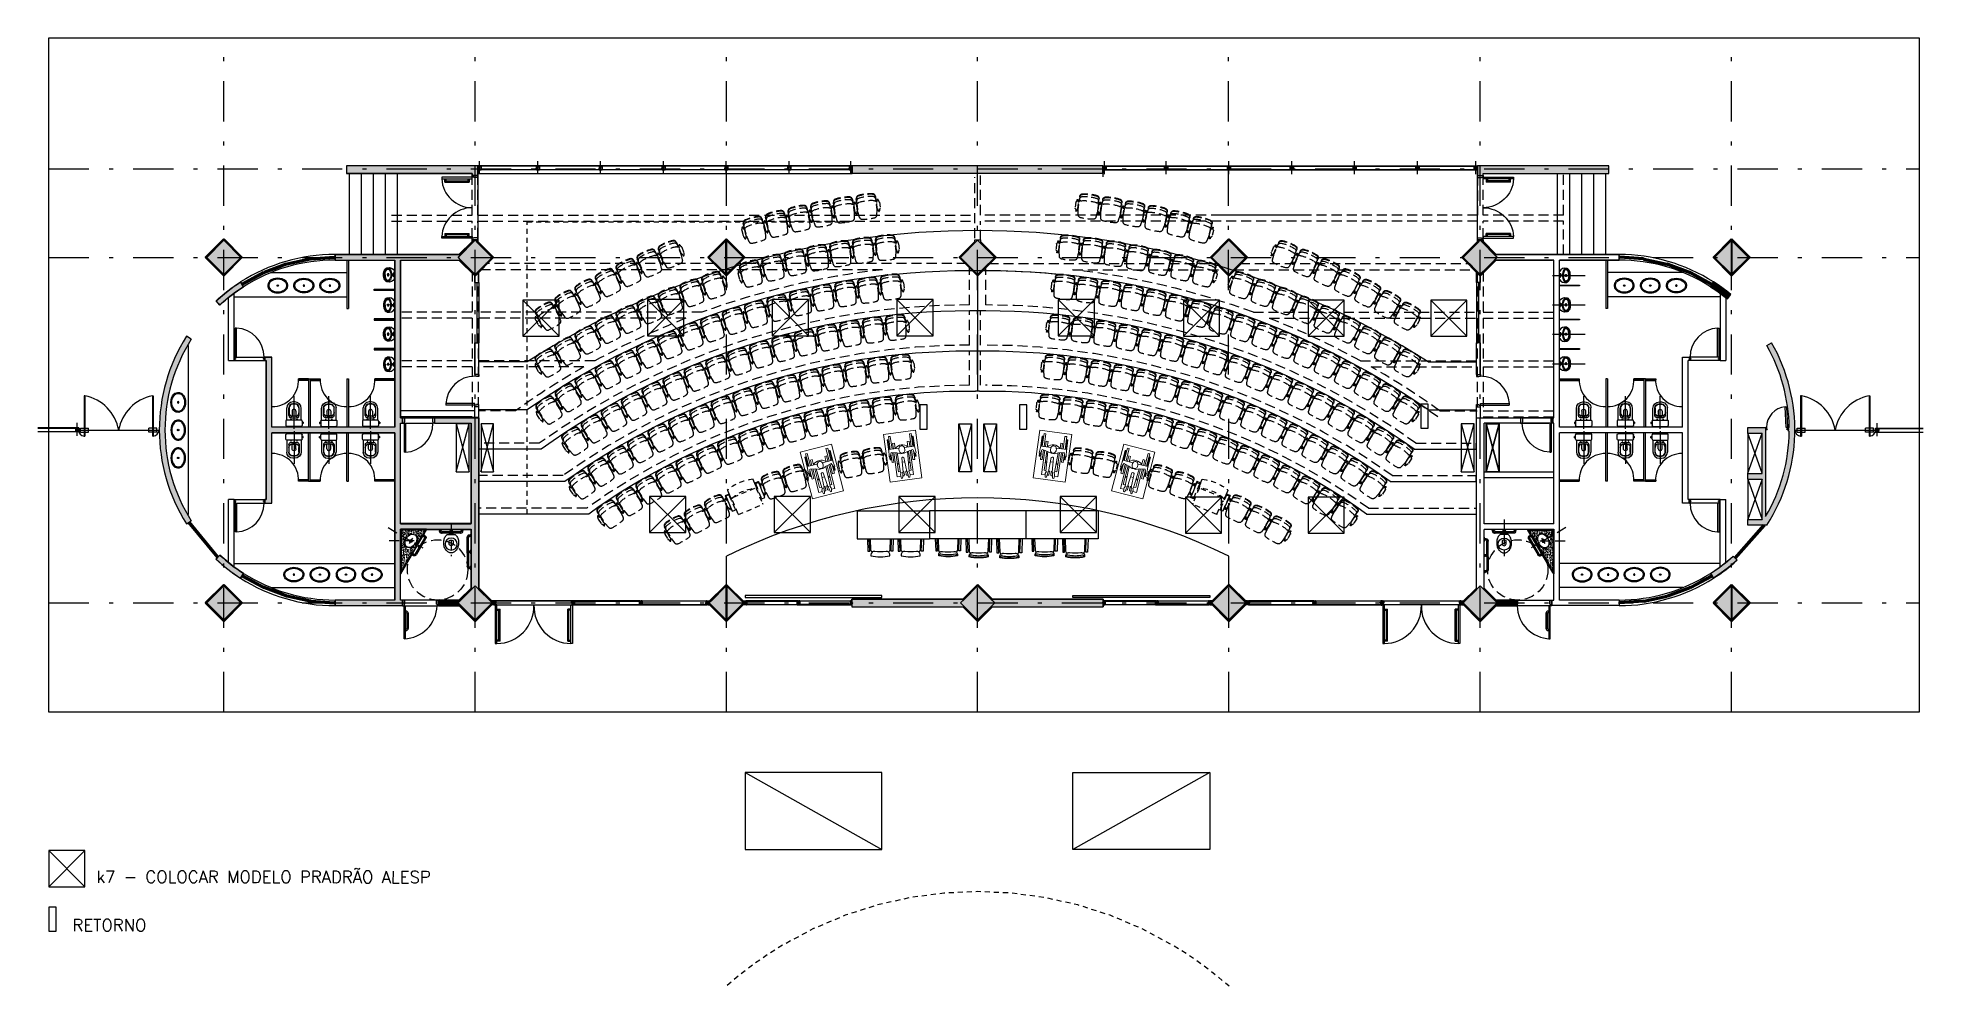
# Model space of a CAD drawing. Header units: millimetres. Extents: x 182 to 575, y -105 to 95.
# Drawn here: x 241.66 to 288.56, y -11.79 to 11.81 of the extents above; entities that cross this region are included whole.
import ezdxf

# ---------------------------------------------------------------- set-up
doc = ezdxf.new("R2010")
doc.units = ezdxf.units.MM
doc.header["$MEASUREMENT"] = 0
for name, pattern in [('DASHDOT', [1, 0.5, -0.25, 0, -0.25]), ('DASHED', [0.75, 0.5, -0.25]), ('DASHED2', [0.375, 0.25, -0.125]), ('HIDDEN2', [0.1875, 0.125, -0.0625]), ('XR_BL2_AND_MON-REV15$0$DASHDOT', [1, 0.5, -0.25, 0, -0.25])]:
    doc.linetypes.add(name, pattern=pattern)
for name, color, linetype in [('ALV_3', 3, 'Continuous'), ('ALV_HT', 253, 'Continuous'), ('base', 253, 'Continuous'), ('BR_EST', 2, 'Continuous'), ('COB_PROJ_EST', 1, 'Continuous'), ('construir', 10, 'Continuous'), ('CORRIMÃO', 41, 'Continuous'), ('CX', 1, 'Continuous'), ('DEMOLIR', 10, 'HIDDEN2'), ('EIXOS', 31, 'DASHDOT'), ('EIXOS_PERFIL', 181, 'DASHDOT'), ('FORRO', 253, 'Continuous'), ('JAN', 161, 'Continuous'), ('L_DECA', 7, 'Continuous'), ('PVC', 2, 'Continuous'), ('SAN', 1, 'Continuous'), ('SANFINAL', 7, 'Continuous'), ('XR_BL2_AND_MON-REV15$0$aca', 2, 'Continuous'), ('XR_BL2_AND_MON-REV15$0$EIXOS_PERFIL', 181, 'XR_BL2_AND_MON-REV15$0$DASHDOT'), ('XR_BL2_AND_MON-REV15$0$MARMORE', 7, 'Continuous'), ('XR_BL2_AND_MON-REV15$0$PERFIL_DIV', 41, 'Continuous'), ('XR_BL2_AND_MON-REV15$0$SHADE', 7, 'Continuous')]:
    doc.layers.add(name, color=color, linetype=linetype)
doc.layers.add('ARQ-layout', color=251, linetype='Continuous', lineweight=5)
doc.styles.get("Standard").update_dxf_attribs({"font": 'romans.shx'})

msp = doc.modelspace()

# ---------------------------------------------------------------- texts
at = {"layer": 'construir'}
for s, p in [('k7 - COLOCAR MODELO PRADRÃO ALESP', (243.12, -9.216)), ('RETORNO', (242.529, -10.421))]:
    msp.add_text(s, height=0.3, rotation=359.9341, dxfattribs=at).set_placement(p)

# ---------------------------------------------------------------- blocks, each defined once
blk = doc.blocks.new('A$C2006581A')
at = {"layer": 'L_DECA', "color": 1}
for p, q in [((0, 0.9), (0.9, 0)), ((0, 0), (0.9, 0.9))]:
    blk.add_line(p, q, dxfattribs=at)
blk.add_lwpolyline([(0, 0), (0.9, 0), (0.9, 0.9), (0, 0.9)], close=True, dxfattribs=at)
blk = doc.blocks.new('A$C08E35E4D')
at = {"layer": 'L_DECA', "color": 1}
blk.add_lwpolyline([(0, 0.6), (0, 0), (0.18, 0), (0.18, 0.6)], close=True, dxfattribs=at)
blk = doc.blocks.new('A$Cde29f9bb')
for p, q in [((0.23, 1.118), (0.178, 1.144)), ((0.594, 1.118), (0.646, 1.144)), ((0.991, 1.101), (0.939, 1.126)), ((1.355, 1.101), (1.407, 1.126)), ((1.753, 1.074), (1.7, 1.099)), ((2.117, 1.074), (2.169, 1.099))]:
    blk.add_line(p, q)
at = {"ltscale": 0.8}
for p, q in [((0, 0), (0, 0.7)), ((0, 0.7), (2.4, 0.7)), ((0, 0), (0, 0.7)), ((2.4, 0), (2.4, 0.701)), ((2.4, 0), (2.4, 0.7)), ((2.4, 0), (2.4, 0.7)), ((0, 0), (2.4, 0))]:
    blk.add_line(p, q, dxfattribs=at)
for points in [[(0.091, 0.7), (0.103, 1.047), (0.147, 1.047), (0.135, 0.7)], [(0.732, 0.7), (0.72, 1.047), (0.676, 1.047), (0.688, 0.7)], [(0.853, 0.7), (0.865, 1.029), (0.909, 1.029), (0.897, 0.7)], [(1.493, 0.7), (1.482, 1.029), (1.438, 1.029), (1.449, 0.7)], [(1.616, 0.7), (1.626, 1.002), (1.67, 1.002), (1.66, 0.7)], [(2.254, 0.7), (2.243, 1.002), (2.199, 1.002), (2.21, 0.7)]]:
    blk.add_lwpolyline(points)
for points in [[(0.213, 1.073, 0.320836), (0.174, 1.023), (0.163, 0.7)], [(0.661, 0.7), (0.65, 1.023, 0.320836), (0.611, 1.073)], [(0.974, 1.055, 0.320836), (0.935, 1.005), (0.925, 0.7)], [(1.421, 0.7), (1.411, 1.005, 0.320836), (1.372, 1.055)], [(1.736, 1.028, 0.320836), (1.696, 0.978), (1.687, 0.7)], [(2.182, 0.7), (2.173, 0.978, 0.320836), (2.133, 1.028)]]:
    blk.add_lwpolyline(points, format="xyb")
for points in [[(0.645, 1.169), (0.646, 1.144, -0.46106), (0.553, 1.059, 0.062207), (0.27, 1.059, -0.46106), (0.178, 1.144), (0.178, 1.169, -0.102212)], [(1.407, 1.151), (1.407, 1.126, -0.46106), (1.315, 1.041, 0.062207), (1.032, 1.041, -0.46106), (0.939, 1.126), (0.94, 1.151, -0.102212)], [(2.168, 1.124), (2.169, 1.099, -0.46106), (2.076, 1.014, 0.062207), (1.793, 1.014, -0.46106), (1.7, 1.099), (1.701, 1.124, -0.102212)]]:
    blk.add_lwpolyline(points, format="xyb", close=True)
for centre, radius, start, end in [((0.412, 0.043), 1.133, 78.0887, 101.9159), ((0.412, 0.259), 0.879, 78.0414, 101.9586), ((1.173, 0.025), 1.133, 78.0887, 101.9159), ((1.173, 0.241), 0.879, 78.0414, 101.9586), ((1.935, -0.002), 1.133, 78.0887, 101.9159), ((1.935, 0.214), 0.879, 78.0414, 101.9586)]:
    blk.add_arc(centre, radius, start, end)
blk = doc.blocks.new('A$C7E6935BB')
at = {"lineweight": 0}
for p, q in [((39.1, 68.6), (7.1, 68.6)), ((7.1, 68.6), (7.1, 64)), ((39.1, 64), (7.1, 64)), ((14.5, 72.6), (14.5, 70.9)), ((14.5, 72.6), (43.9, 72.6)), ((14.5, 70.9), (39.1, 70.9)), ((25.4, 60.6), (39.1, 60.6)), ((25.4, 60.6), (25.4, 56)), ((25.4, 56), (39.1, 56)), ((39.1, 72.3), (56.8, 74)), ((39.1, 46.6), (39.1, 72.3)), ((57.4, 70.9), (46.8, 67.4)), ((46.8, 67.1), (49.9, 53.7)), ((72.2, 64), (47.6, 64)), ((48.2, 60.6), (108.8, 60.6)), ((49.6, 56), (97.4, 56)), ((49.9, 53.7), (53.4, 44.3)), ((72.2, 68.6), (50.2, 68.6)), ((50.2, 52.9), (99.6, 50.9)), ((56.8, 74), (57.4, 70.9)), ((57.1, 72.6), (64.8, 72.6)), ((57.4, 70.9), (64.8, 70.9)), ((64.8, 72.6), (64.8, 70.9)), ((72.2, 68.6), (72.2, 64)), ((75.6, 52), (75.6, 52.6)), ((79.4, 55.7), (75.9, 52.6)), ((97.4, 56), (97.4, 50.9)), ((99.6, 50.9), (100.2, 49.4)), ((100.2, 49.4), (105.1, 51.7)), ((105.1, 51.7), (107.9, 51.7)), ((107.9, 51.7), (114.5, 50.6)), ((108.8, 60.6), (108.8, 51.1)), ((114.5, 48), (110.5, 46.9)), ((114.5, 50.6), (114.5, 48)), ((39.1, 16), (7.1, 16)), ((7.1, 11.4), (7.1, 16)), ((39.1, 11.4), (7.1, 11.4)), ((14.5, 9.1), (39.1, 9.1)), ((14.5, 7.4), (14.5, 9.1)), ((14.5, 7.4), (43.9, 7.4)), ((25.4, 24), (39.1, 24)), ((25.4, 19.4), (25.4, 24)), ((25.4, 19.4), (39.1, 19.4)), ((39.1, 33.1), (39.1, 7.7)), ((39.1, 7.7), (56.8, 6)), ((41.1, 46.9), (45.4, 46.9)), ((41.1, 32.9), (45.9, 32.9)), ((46.8, 12.9), (49.9, 26.6)), ((57.4, 9.1), (46.8, 12.6)), ((72.2, 16), (47.6, 16)), ((48.2, 19.4), (108.8, 19.4)), ((49.4, 24), (97.4, 24)), ((49.9, 26.6), (53.4, 35.7)), ((50.2, 27.4), (99.6, 29.1)), ((72.2, 11.4), (50.2, 11.4)), ((53.4, 44.3), (53.4, 39.7)), ((53.4, 39.7), (53.4, 35.7)), ((56.8, 6), (57.4, 9.1)), ((57.1, 7.4), (64.8, 7.4)), ((57.4, 9.1), (64.8, 9.1)), ((64.2, 42.3), (62.8, 40.6)), ((62.8, 40.6), (62.8, 38.9)), ((62.8, 38.9), (62.8, 40.6)), ((64.2, 37.1), (62.8, 38.9)), ((99.6, 44.6), (64.2, 42.3)), ((99.6, 35.4), (64.2, 37.1)), ((64.8, 7.4), (64.8, 9.1)), ((72.2, 11.4), (72.2, 16)), ((74.8, 42.9), (74.8, 36.3)), ((75.6, 28), (75.6, 27.4)), ((79.4, 24.3), (75.9, 27.4)), ((97.4, 24), (97.4, 29.1)), ((99.1, 42.3), (107.1, 42.3)), ((99.1, 37.7), (107.1, 37.7)), ((100.5, 46.3), (99.6, 44.6)), ((100.5, 33.7), (99.6, 35.4)), ((99.6, 29.1), (100.2, 30.6)), ((100.2, 30.6), (105.1, 28.3)), ((103.1, 45.7), (100.5, 46.3)), ((103.1, 34.3), (100.5, 33.7)), ((107.7, 46.6), (103.1, 45.7)), ((107.7, 33.4), (103.1, 34.3)), ((105.1, 28.3), (107.9, 28.3)), ((110.5, 46.9), (107.7, 46.6)), ((110.5, 33.1), (107.7, 33.4)), ((107.9, 28.3), (114.5, 29.4)), ((108.8, 46.6), (108.8, 44)), ((108.8, 33.4), (108.8, 36)), ((108.8, 19.4), (108.8, 28.9)), ((114.5, 32), (110.5, 33.1)), ((114.5, 29.4), (114.5, 32))]:
    blk.add_line(p, q, dxfattribs=at)
blk.add_lwpolyline([(0, 80), (120, 80), (120, 0), (0, 0)], close=True)
for centre, radius, start, end in [((53.6, 40), 22, 133.4008, 226.5992), ((41.1, 40), 6.86, 90, 270), ((45.6, 40), 6.86, 270, 90), ((99.1, 44), 1.71, 180, 270), ((99.1, 36), 1.71, 90, 180), ((107.1, 44), 1.71, 270, 360), ((107.1, 36), 1.71, 0, 90)]:
    blk.add_arc(centre, radius, start, end, dxfattribs=at)
blk = doc.blocks.new('XR_BL2_AND_MON-REV15$0$P50X50')
at = {"layer": 'base'}
blk.add_hatch(color=256, dxfattribs=at).paths.add_polyline_path([(0, -0.424), (0.424, 0), (0, 0.424), (-0.424, 0)])
at = {"layer": 'base', "linetype": 'ByBlock'}
blk.add_lwpolyline([(0, -0.424), (0.424, 0), (0, 0.424), (-0.424, 0)], close=True, dxfattribs=at)
blk = doc.blocks.new('XR_BL2_AND_MON-REV15$0$PILAR 60X60_45')
at = {"layer": 'base'}
blk.add_blockref('XR_BL2_AND_MON-REV15$0$P50X50', (0, 0), dxfattribs=at)
blk = doc.blocks.new('XR_BL2_AND_MON-REV15$0$PILAR_60X60_JUNTA')
at = {"layer": 'base'}
for points in [[(-0.414, 0.01), (0, 0.424), (0.414, 0.01)], [(-0.414, -0.01), (0, -0.424), (0.414, -0.01)]]:
    blk.add_hatch(color=256, dxfattribs=at).paths.add_polyline_path(points)
at = {"layer": 'base', "linetype": 'ByBlock'}
for points in [[(-0.414, 0.01), (0, 0.424), (0.414, 0.01)], [(-0.414, -0.01), (0, -0.424), (0.414, -0.01)]]:
    blk.add_lwpolyline(points, close=True, dxfattribs=at)
at = {"layer": 'base'}
blk.add_point((0, 0), dxfattribs=at)
blk = doc.blocks.new('XR_BL2_AND_MON-REV15$0$P8014PL')
at = {"layer": 'base'}
for p, q in [((-0.075, 0.14), (-0.075, 0.859)), ((-0.075, 0.859), (-0.04, 0.859)), ((-0.04, 0.14), (-0.04, 0.859)), ((-0.8, 0), (-0.8, 0.14)), ((-0.8, 0.14), (-0.76, 0.14)), ((-0.8, 0), (-0.75, 0)), ((-0.76, 0.1), (-0.76, 0.14)), ((-0.76, 0.1), (-0.75, 0.1)), ((-0.75, 0), (-0.75, 0.1)), ((-0.04, 0.14), (-0.075, 0.14)), ((-0.05, 0), (-0.05, 0.1)), ((-0.04, 0.1), (-0.05, 0.1)), ((0, 0), (-0.05, 0)), ((-0.04, 0.1), (-0.04, 0.14)), ((0, 0.14), (-0.04, 0.14)), ((0, 0), (0, 0.14))]:
    blk.add_line(p, q, dxfattribs=at)
blk.add_arc((-0.04, 0.14), 0.72, 92.7863, 180, dxfattribs=at)
blk = doc.blocks.new('XR_BL2_AND_MON-REV15$0$P_M')
at = {"layer": 'XR_BL2_AND_MON-REV15$0$MARMORE'}
for p, q in [((-0.007, 0.035), (-0.46, -0.417)), ((0.007, 0.021), (-0.445, -0.431)), ((0.007, 0.021), (-0.007, 0.035)), ((0, 0.028), (0.007, 0.035)), ((0.438, -0.424), (0, 0.014)), ((-0.453, -0.424), (-0.46, -0.417)), ((-0.453, -0.424), (-0.46, -0.431)), ((-0.46, -0.431), (-0.007, -0.884)), ((-0.453, -0.424), (-0.445, -0.431)), ((-0.438, -0.424), (0, -0.863)), ((-0.007, -0.87), (0.445, -0.417)), ((0.445, -0.417), (0.46, -0.431)), ((0.453, -0.424), (0.46, -0.417)), ((-0.007, -0.87), (0.007, -0.884)), ((0, -0.877), (-0.007, -0.884))]:
    blk.add_line(p, q, dxfattribs=at)
for points in [[(0.46, -0.417), (0.007, 0.035)], [(0.007, -0.884), (0.46, -0.431)]]:
    blk.add_lwpolyline(points, dxfattribs=at)
blk = doc.blocks.new('XR_BL2_AND_MON-REV15$0$P160')
for p, q in [((-1.44, 0.78), (-1.52, 0.78)), ((-1.44, 0.75), (-1.52, 0.75)), ((-1.47, 0.75), (-1.47, 0.21)), ((-1.44, 0.78), (-1.44, 0.18)), ((-0.16, 0.78), (-0.08, 0.78)), ((-0.16, 0.78), (-0.16, 0.18)), ((-0.16, 0.75), (-0.08, 0.75)), ((-0.13, 0.75), (-0.13, 0.21)), ((-1.6, -0.04), (-1.6, 0.1)), ((-1.6, 0.1), (-1.56, 0.1)), ((-1.56, 0.06), (-1.56, 0.1)), ((-1.56, 0.06), (-1.55, 0.06)), ((-1.55, -0.04), (-1.55, 0.06)), ((-1.52, 0.21), (-1.44, 0.21)), ((-1.52, 0.18), (-1.44, 0.18)), ((-0.08, 0.21), (-0.16, 0.21)), ((-0.08, 0.18), (-0.16, 0.18)), ((-0.05, -0.04), (-0.05, 0.06)), ((-0.04, 0.06), (-0.05, 0.06)), ((-0.04, 0.06), (-0.04, 0.1)), ((0, 0.1), (-0.04, 0.1)), ((0, -0.04), (0, 0.1)), ((-1.6, -0.04), (-1.55, -0.04)), ((0, -0.04), (-0.05, -0.04))]:
    blk.add_line(p, q)
for points in [[(-1.52, 0.1), (-1.56, 0.1), (-1.56, 0.86), (-1.52, 0.86)], [(-0.08, 0.1), (-0.04, 0.1), (-0.04, 0.86), (-0.08, 0.86)]]:
    blk.add_lwpolyline(points, close=True)
for centre, start, end in [((-1.562, 0.099), 0.0576, 86.8461), ((-0.038, 0.099), 93.1539, 179.9424)]:
    blk.add_arc(centre, 0.762, start, end)
blk = doc.blocks.new('XR_BL2_AND_MON-REV15$0$PERFIL_UNIT_ALCOA')
at = {"color": 1}
for p, q in [((-34, 19), (-34, 13)), ((-34, 13), (-15, 13)), ((-33, 83), (-32, 83)), ((-33, 76), (-33, 83)), ((-32, 76), (-33, 76)), ((-33, 43), (-32, 43)), ((-33, 36), (-33, 43)), ((-32, 36), (-33, 36)), ((-32, 80), (-32, 79)), ((-31, 80), (-32, 80)), ((-32, 79), (-31, 79)), ((-32, 40), (-32, 39)), ((-31, 40), (-32, 40)), ((-32, 39), (-31, 39)), ((-31, 82), (-31, 80)), ((-31, 79), (-31, 77)), ((-31, 42), (-31, 40)), ((-31, 39), (-31, 37)), ((-15, 19), (-21, 19)), ((-15, 19), (-21, 19)), ((-21, 13), (-15, 13)), ((-19, 19), (-13, 19)), ((-15, 19), (-15, 13)), ((-7, 95), (-9, 95)), ((-7, 95), (-9, 95)), ((-9, 92), (-5, 92)), ((-9, 27), (-5, 27)), ((-7, 24), (-9, 24)), ((-7, 24), (-9, 24)), ((-6, 95), (-8, 97)), ((-7, 96), (-8, 97)), ((-8, 96), (-7, 97)), ((-8, 96), (-7, 97)), ((-8, 96), (-7, 97)), ((-8, 97), (-8, 97)), ((-6, 95), (-8, 97)), ((-7, 96), (-8, 97)), ((-8, 96), (-7, 97)), ((-8, 96), (-7, 97)), ((-8, 96), (-7, 97)), ((-8, 97), (-8, 97)), ((-7, 96), (-8, 96)), ((-8, 96), (-8, 96)), ((-7, 96), (-8, 96)), ((-8, 96), (-8, 96)), ((-6, 24), (-8, 22)), ((-6, 24), (-8, 22)), ((-7, 23), (-8, 22)), ((-7, 23), (-8, 22)), ((-8, 23), (-8, 23)), ((-8, 23), (-7, 22)), ((-8, 23), (-7, 22)), ((-7, 23), (-8, 22)), ((-7, 23), (-8, 22)), ((-8, 23), (-8, 23)), ((-8, 23), (-7, 22)), ((-8, 23), (-7, 22)), ((-8, 22), (-7, 22)), ((-8, 22), (-8, 22)), ((-8, 22), (-7, 22)), ((-8, 22), (-8, 22)), ((-5, 95), (-7, 97)), ((-5, 95), (-7, 97)), ((-7, 95), (-4, 97)), ((-7, 95), (-5, 97)), ((-7, 95), (-5, 97)), ((-7, 96), (-6, 97)), ((-7, 96), (-6, 97)), ((-5, 95), (-7, 97)), ((-5, 95), (-7, 97)), ((-7, 95), (-4, 97)), ((-7, 95), (-5, 97)), ((-7, 95), (-5, 97)), ((-7, 96), (-6, 97)), ((-7, 96), (-6, 97)), ((-7, 95), (-7, 96)), ((-7, 95), (-7, 96)), ((-6, 95), (-7, 96)), ((-6, 95), (-7, 96)), ((-4, 95), (-7, 95)), ((-4, 95), (-7, 95)), ((-6, 95), (-7, 95)), ((-6, 95), (-7, 95)), ((-4, 24), (-7, 24)), ((-7, 24), (-7, 23)), ((-4, 24), (-7, 24)), ((-7, 24), (-7, 23)), ((-5, 24), (-7, 22)), ((-5, 24), (-7, 22)), ((-6, 24), (-7, 23)), ((-6, 24), (-7, 23)), ((-7, 24), (-4, 22)), ((-5, 24), (-7, 22)), ((-5, 24), (-7, 22)), ((-6, 24), (-7, 23)), ((-6, 24), (-7, 23)), ((-7, 24), (-4, 22)), ((-7, 23), (-5, 22)), ((-7, 23), (-5, 22)), ((-7, 23), (-6, 22)), ((-7, 23), (-6, 22)), ((-7, 23), (-5, 22)), ((-7, 23), (-5, 22)), ((-7, 23), (-6, 22)), ((-7, 23), (-6, 22)), ((-4, 95), (-6, 97)), ((-4, 95), (-6, 97)), ((-4, 95), (-6, 97)), ((-6, 95), (-4, 97)), ((-6, 95), (-4, 97)), ((-4, 95), (-6, 97)), ((-4, 95), (-6, 97)), ((-4, 95), (-6, 97)), ((-6, 95), (-4, 97)), ((-6, 95), (-4, 97)), ((-4, 24), (-6, 22)), ((-4, 24), (-6, 22)), ((-6, 24), (-4, 22)), ((-6, 24), (-4, 22)), ((-4, 24), (-6, 22)), ((-4, 24), (-6, 22)), ((-6, 24), (-4, 22)), ((-6, 24), (-4, 22)), ((-4, 23), (-6, 22)), ((-4, 23), (-6, 22)), ((-3, 96), (-5, 97)), ((-4, 96), (-5, 97)), ((-5, 95), (-3, 97)), ((-5, 95), (-3, 97)), ((-3, 96), (-5, 97)), ((-4, 96), (-5, 97)), ((-5, 95), (-3, 97)), ((-5, 95), (-3, 97)), ((-5, 92), (-1, 92)), ((-5, 27), (-1, 27)), ((-5, 24), (-3, 22)), ((-5, 24), (-3, 22)), ((-5, 24), (-3, 22)), ((-5, 24), (-3, 22)), ((-3, 23), (-5, 22)), ((-4, 23), (-5, 22)), ((-3, 23), (-5, 22)), ((-4, 23), (-5, 22)), ((-3, 96), (-4, 97)), ((-3, 96), (-4, 97)), ((-3, 96), (-4, 97)), ((-3, 96), (-4, 97)), ((-4, 96), (-4, 95)), ((-4, 96), (-4, 95)), ((-4, 96), (-3, 96)), ((-4, 96), (-3, 96)), ((-4, 95), (-4, 95)), ((-4, 95), (-4, 95)), ((-2, 95), (-4, 95)), ((-4, 95), (-4, 95)), ((-4, 95), (-4, 95)), ((-2, 95), (-4, 95)), ((-4, 23), (-4, 24)), ((-4, 23), (-4, 24)), ((-4, 24), (-4, 24)), ((-4, 24), (-4, 23)), ((-2, 24), (-4, 24)), ((-4, 24), (-4, 24)), ((-4, 24), (-4, 23)), ((-2, 24), (-4, 24)), ((-3, 23), (-4, 22)), ((-3, 23), (-4, 22)), ((-4, 23), (-3, 22)), ((-3, 23), (-4, 22)), ((-3, 23), (-4, 22)), ((-4, 23), (-3, 22)), ((0, 19), (-4, 4)), ((-4, 13), (-4, 3)), ((-4, 8), (-4, 4)), ((-3, 97), (-3, 97)), ((-3, 96), (-3, 97)), ((-3, 97), (-3, 97)), ((-3, 96), (-3, 97)), ((-3, 96), (-3, 96)), ((-3, 96), (-3, 96)), ((-3, 23), (-3, 22)), ((-3, 23), (-3, 22)), ((-3, 22), (-3, 22)), ((-3, 22), (-3, 22)), ((-3, 22), (-3, 22)), ((-3, 22), (-3, 22)), ((10, 19), (0, 19)), ((18, 27), (9, 27)), ((9, 27), (9, 27)), ((9, 27), (9, 27)), ((9, 27), (9, 26)), ((9, 26), (9, 26)), ((9, 25), (9, 25)), ((9, 25), (9, 24)), ((9, 24), (9, 24)), ((10, 26), (10, 26)), ((10, 26), (17, 25)), ((17, 25), (10, 25)), ((10, 25), (10, 25)), ((10, 24), (10, 24)), ((10, 24), (12, 24)), ((10, 19), (13, 4)), ((12, 39), (26, 39)), ((12, 24), (12, 23)), ((12, 23), (12, 23)), ((12, 23), (12, 23)), ((12, 23), (12, 23)), ((12, 22), (12, 22)), ((12, 22), (12, 21)), ((12, 21), (12, 21)), ((12, 21), (12, 21)), ((12, 21), (15, 21)), ((15, 43), (13, 43)), ((13, 43), (13, 43)), ((13, 42), (13, 42)), ((13, 42), (13, 40)), ((13, 40), (13, 40)), ((13, 40), (13, 39)), ((13, 39), (13, 39)), ((13, 39), (13, 37)), ((13, 37), (13, 37)), ((13, 36), (13, 36)), ((13, 36), (15, 36)), ((13, 13), (13, 3)), ((13, 8), (13, 4)), ((15, 36), (15, 43)), ((15, 41), (16, 40)), ((15, 38), (15, 41)), ((15, 40), (15, 40)), ((15, 38), (15, 38)), ((15, 38), (16, 38)), ((15, 23), (15, 24)), ((16, 23), (15, 23)), ((15, 23), (15, 23)), ((15, 21), (16, 22)), ((15, 21), (15, 21)), ((15, 21), (15, 21)), ((16, 41), (17, 40)), ((16, 38), (16, 41)), ((16, 40), (16, 40)), ((16, 38), (16, 40)), ((16, 38), (17, 38)), ((16, 38), (16, 38)), ((16, 24), (18, 24)), ((16, 23), (16, 23)), ((16, 22), (16, 22)), ((17, 38), (18, 41)), ((17, 38), (17, 40)), ((17, 40), (17, 40)), ((17, 38), (17, 38)), ((17, 38), (18, 38)), ((17, 25), (17, 25)), ((17, 25), (17, 25)), ((17, 25), (17, 25)), ((17, 25), (17, 25)), ((17, 25), (17, 25)), ((18, 41), (18, 40)), ((18, 38), (19, 41)), ((18, 38), (18, 40)), ((18, 40), (19, 40)), ((18, 38), (18, 38)), ((18, 38), (19, 38)), ((18, 24), (18, 27)), ((18, 27), (18, 27)), ((18, 27), (18, 27)), ((18, 24), (18, 24)), ((18, 24), (18, 24)), ((19, 41), (19, 40)), ((19, 38), (20, 41)), ((19, 40), (19, 40)), ((19, 40), (20, 40)), ((19, 38), (19, 40)), ((19, 38), (20, 38)), ((19, 38), (19, 38)), ((19, 38), (19, 38)), ((20, 41), (20, 40)), ((20, 38), (20, 40)), ((20, 40), (21, 40)), ((20, 38), (21, 38)), ((21, 38), (21, 41)), ((21, 41), (21, 40)), ((21, 38), (21, 40)), ((21, 40), (22, 40)), ((21, 38), (21, 38)), ((21, 38), (22, 38)), ((22, 38), (22, 41)), ((22, 41), (22, 40)), ((22, 38), (22, 40)), ((22, 40), (23, 40)), ((22, 38), (22, 38)), ((22, 38), (23, 38)), ((23, 38), (23, 41)), ((23, 41), (24, 40)), ((23, 38), (24, 40)), ((23, 38), (23, 38)), ((23, 38), (23, 38)), ((24, 40), (24, 40)), ((24, 39), (24, 40)), ((24, 19), (24, 13)), ((31, 13), (24, 13)), ((43, 13), (24, 13)), ((26, 19), (32, 19)), ((26, 19), (45, 19)), ((39, 82), (39, 80)), ((39, 80), (40, 80)), ((39, 79), (39, 77)), ((40, 79), (39, 79)), ((41, 83), (40, 83)), ((40, 80), (40, 79)), ((40, 76), (41, 76)), ((41, 76), (41, 83)), ((43, 19), (43, 13))]:
    blk.add_line(p, q, dxfattribs=at)
for points in [[(-33, 19), (0, 19), (0, 19), (0, 24), (0, 24), (-3, 24, 1), (-3, 23), (-3, 23), (-3, 22), (-8, 22), (-8, 23), (-7, 23, 1), (-7, 24), (-10, 24), (-10, 23, -0.414214), (-12, 21), (-32, 21, -0.414214), (-34, 23), (-34, 96, -0.414214), (-32, 98), (-10, 98), (-10, 98), (-10, 95), (-10, 95, 0.419197), (-10, 95), (-7, 95, 1.022616), (-7, 96), (-8, 96), (-8, 97), (-3, 97), (-3, 96), (-3, 96, 1), (-3, 95), (0, 95), (0, 95), (0, 99), (-35, 99), (-35, 99), (-35, 18, 0.414214), (-35, 17), (-34, 17, 0.414214), (-34, 18), (-34, 19, -0.414214), (-33, 19)], [(40, 97), (14, 97, 0.414214), (12, 95), (12, 91, -0.414214), (10, 89), (-4, 89), (-4, 86), (-5, 86), (-5, 89), (-13, 89, -1.000008), (-13, 91), (-5, 92), (-5, 92), (10, 92), (10, 99, -0.414214), (10, 99), (44, 99, -0.414214), (45, 99), (45, 63, -0.406616), (44, 62), (18, 62, 0.414214), (17, 62), (17, 27, -0.414214), (17, 27), (-5, 27), (-13, 28, -1.000008), (-13, 30), (-5, 30), (-5, 33), (-4, 33), (-4, 30), (13, 30, 0.414214), (15, 32), (15, 65, -0.414214), (15, 65), (40, 65, 0.414214), (42, 67), (42, 95, 0.414214), (40, 97)], [(19, 56), (19, 30), (18, 30, 1), (18, 29), (19, 29), (19, 24), (16, 24, 0.414173), (15, 23), (15, 23), (16, 23, -0.585709), (16, 22), (16, 21, -0.26127), (15, 21), (12, 21, -0.253886), (12, 21), (11, 22, -0.595041), (11, 23), (12, 23), (12, 23, 0.414173), (12, 24), (10, 24, 0.414214), (10, 23), (10, 20, 0.414214), (10, 19), (44, 19, 0.414214), (45, 20), (45, 62, 0.414214), (44, 62), (19, 62, 0.414214), (19, 62), (19, 57), (18, 57, 1), (18, 56), (19, 56)], [(13, 22), (13, 24), (13, 24, -0.414214), (13, 24), (13, 24), (14, 24), (14, 24, -0.414214), (15, 24), (15, 24), (15, 22), (15, 22, -0.414214), (14, 22), (14, 22), (13, 22), (13, 22, -0.414214), (13, 22)], [(20, 22), (19, 22, 0.414214), (18, 22), (18, 21, 0.414214), (19, 21), (43, 21), (43, 61), (20, 61), (20, 23, -0.414214), (20, 22)]]:
    blk.add_lwpolyline(points, format="xyb", dxfattribs=at)
for points in [[(-7, 96), (-8, 96), (-8, 97), (-3, 97), (-3, 96), (-4, 96)], [(-7, 96), (-8, 96), (-8, 97), (-3, 97), (-3, 96), (-4, 96)], [(-7, 23), (-8, 23), (-8, 22), (-3, 22), (-3, 23), (-4, 23)], [(-7, 23), (-8, 23), (-8, 22), (-3, 22), (-3, 23), (-4, 23)]]:
    blk.add_lwpolyline(points, dxfattribs=at)
for centre, radius, start, end in [((-32, 82), 0.869, 0, 90), ((-32, 77), 0.869, 270, 0), ((-32, 42), 0.869, 0, 90), ((-32, 37), 0.869, 270, 0), ((-9, 93), 1.57, 97.3776, 269.717), ((-9, 25), 1.57, 90.283, 262.6224), ((-2, 93), 1.44, 277.4115, 92.3804), ((-2, 25), 1.44, 267.6196, 82.5885), ((9, 27), 0.3, 90.0002, 173.0764), ((10, 26), 0.5, 173.0802, 360), ((10, 25), 0.3, 86.9206, 179.9979), ((10, 24), 0.3, 180, 270), ((12, 24), 0.3, 360, 90), ((12, 23), 0.184, 90, 194.9998), ((12, 21), 0.184, 202.0192, 270), ((16, 24), 0.3, 90, 180), ((15, 21), 0.184, 270, 337.9776), ((16, 23), 0.184, 344.9975, 90), ((17, 25), 0.2, 0, 86.4562), ((17, 25), 0.2, 266.9225, 0), ((18, 27), 0.3, 0, 90), ((18, 24), 0.3, 270, 0), ((40, 82), 0.869, 90, 180), ((40, 77), 0.869, 180, 270)]:
    blk.add_arc(centre, radius, start, end, dxfattribs=at)
at = {"color": 1, "extrusion": (0, 0, -1)}
for centre, major_axis in [((13, 42), (0.573, -0.573)), ((13, 37), (0.573, 0.573))]:
    blk.add_ellipse(centre, major_axis=major_axis, ratio=1, start_param=2.356194, end_param=3.926991, dxfattribs=at)
at = {"color": 1}
for points, knots in [([(25, 39), (25, 39), (25, 39), (25, 39), (25, 39), (25, 39), (25, 39), (25, 39), (25, 39), (24, 39), (24, 39), (24, 39), (24, 39), (24, 39), (24, 39), (24, 39), (24, 39), (24, 39), (24, 39), (24, 39), (24, 39), (24, 39), (24, 39), (24, 39), (24, 39), (24, 39), (24, 39), (24, 39), (24, 38), (23, 38), (23, 38), (23, 38), (23, 38), (23, 38)], [0, 0, 0, 0, 0.051439, 0.072585, 0.094945, 0.148925, 0.177318, 0.208117, 0.229263, 0.263962, 0.286322, 0.316684, 0.341831, 0.370224, 0.385176, 0.410323, 0.432683, 0.466448, 0.484229, 0.519793, 0.54494, 0.583668, 0.608815, 0.635405, 0.653187, 0.684808, 0.766724, 0.798345, 0.829966, 0.855113, 0.870066, 0.927124, 1, 1, 1, 1]), ([(25, 39), (25, 39), (25, 40), (25, 40), (25, 40), (25, 40), (24, 40), (25, 40), (24, 40), (24, 40), (24, 40), (24, 40), (24, 40), (24, 40), (24, 40), (24, 40), (24, 40), (24, 40), (24, 40), (24, 40), (24, 40), (24, 40), (24, 40), (24, 40), (24, 40)], [0, 0, 0, 0, 0.07678, 0.102261, 0.156401, 0.18506, 0.227914, 0.244954, 0.311716, 0.342019, 0.377118, 0.407421, 0.432902, 0.525013, 0.566753, 0.587018, 0.625497, 0.657854, 0.688156, 0.805193, 0.825457, 0.896684, 0.922166, 1, 1, 1, 1])]:
    blk.add_open_spline(points, degree=3, knots=knots, dxfattribs=at)
at = {"layer": 'XR_BL2_AND_MON-REV15$0$EIXOS_PERFIL', "linetype": 'ByBlock', "ltscale": 0.1}
blk.add_line((5, 207), (5, -115), dxfattribs=at)
blk = doc.blocks.new('XR_BL2_AND_MON-REV15$0$A$C10B331E6')
at = {"layer": 'base'}
for p, q in [((-0.15, 0), (-0.15, -9.313, 2.33)), ((-0.06, 0, 197.496), (-0.06, -9.313, 199.826)), ((-0.05, 0, 179.853), (-0.05, -9.313, 199.826))]:
    blk.add_line(p, q, dxfattribs=at)
at = {"layer": 'base', "elevation": 179.853}
blk.add_lwpolyline([(-0.06, -9.313), (-0.05, -9.313)], dxfattribs=at)
at = {"layer": 'base', "linetype": 'ByBlock', "ltscale": 0.1, "xscale": -0.001000000000203727, "yscale": 0.001000000000203727, "zscale": 0.0009999999999763531, "rotation": 90}
for p in [(-0.047, -0.035, 197.496), (-0.047, -1.566), (-0.047, -3.129), (-0.047, -4.691), (-0.047, -6.254), (-0.047, -7.816), (-0.047, -9.269, 179.853)]:
    blk.add_blockref('XR_BL2_AND_MON-REV15$0$PERFIL_UNIT_ALCOA', p, dxfattribs=at)
blk = doc.blocks.new('XR_BL2_AND_MON-REV15$0$A$C331768BC')
at = {"layer": 'XR_BL2_AND_MON-REV15$0$SHADE'}
blk.add_hatch(color=254, dxfattribs=at).paths.add_polyline_path([(73, 22), (73, 17), (85, 17), (85, 26), (80, 26), (80, 45), (85, 45), (85, 54), (73, 54), (73, 49), (29, 49), (29, 54), (18, 54), (18, 46), (23, 46), (23, 25), (18, 25), (18, 17), (29, 17), (29, 22), (51, 22)])
at = {"layer": 'XR_BL2_AND_MON-REV15$0$EIXOS_PERFIL'}
for p, q in [((-9, 35, -59), (110, 35, -59)), ((51, 86, -59), (51, -19, -59))]:
    blk.add_line(p, q, dxfattribs=at)
at = {"layer": 'XR_BL2_AND_MON-REV15$0$PERFIL_DIV'}
for p, q in [((0, 65, -59), (0, 46, -59)), ((2, 66, -59), (1, 66, -59)), ((2, 5, -59), (1, 5, -59)), ((2, 50, -59), (2, 66, -59)), ((9, 50, -59), (2, 50, -59)), ((2, 49, -59), (11, 49, -59)), ((2, 46, -59), (2, 49, -59)), ((13, 42, -59), (6, 42, -59)), ((16, 40, -59), (6, 40, -59)), ((9, 65, -59), (9, 50, -59)), ((9, 33, -59), (9, 37, -59)), ((10, 63, -59), (10, 65, -59)), ((10, 50, -59), (10, 57, -59)), ((15, 50, -59), (10, 50, -59)), ((10, 37, -59), (10, 33, -59)), ((11, 49, -59), (11, 49, -59)), ((11, 49, -59), (13, 49, -59)), ((12, 40, -59), (16, 40, -59)), ((15, 39, -59), (12, 39, -59)), ((12, 31, -59), (15, 31, -59)), ((16, 30, -59), (12, 30, -59)), ((14, 69, -59), (13, 69, -59)), ((13, 69, -59), (13, 51, -59)), ((13, 51, -59), (14, 51, -59)), ((13, 49, -59), (13, 42, -59)), ((14, 71, -59), (34, 71, -59)), ((15, 70, -59), (14, 70, -59)), ((14, 58, -59), (14, 69, -59)), ((21, 58, -59), (14, 58, -59)), ((14, 55, -59), (30, 55, -59)), ((14, 51, -59), (14, 55, -59)), ((15, 67, -59), (15, 70, -59)), ((15, 67, -59), (16, 67, -59)), ((18, 58, -59), (15, 60, -59)), ((15, 60, -59), (16, 60, -59)), ((16, 55, -59), (15, 55, -59)), ((15, 55, -59), (15, 50, -59)), ((15, 42, -59), (15, 49, -59)), ((15, 49, -59), (16, 49, -59)), ((16, 42, -59), (15, 42, -59)), ((18, 13, -59), (15, 11, -59)), ((15, 11, -59), (16, 11, -59)), ((16, 70, -59), (31, 70, -59)), ((16, 67, -59), (16, 70, -59)), ((16, 60, -59), (19, 58, -59)), ((16, 49, -59), (16, 55, -59)), ((16, 40, -59), (16, 42, -59)), ((16, 40, -59), (16, 40, -59)), ((16, 31, -59), (16, 30, -59)), ((16, 30, -59), (16, 29, -59)), ((16, 11, -59), (19, 13, -59)), ((17, 39, -59), (18, 39, -59)), ((18, 32, -59), (17, 32, -59)), ((21, 59, -59), (22, 61, -59)), ((24, 59, -59), (21, 58, -59)), ((21, 12, -59), (22, 10, -59)), ((23, 60, -59), (22, 59, -59)), ((23, 11, -59), (22, 12, -59)), ((24, 62, -59), (39, 65, -59)), ((39, 64, -59), (24, 61, -59)), ((30, 57, -59), (24, 59, -59)), ((39, 7, -59), (24, 10, -59)), ((24, 9, -59), (39, 6, -59)), ((30, 55, -59), (30, 57, -59)), ((33, 66, -59), (31, 66, -59)), ((71, 54, -59), (31, 54, -59)), ((32, 68, -59), (32, 68, -59)), ((32, 67, -59), (32, 67, -59)), ((34, 70, -59), (34, 70, -59)), ((35, 70, -59), (35, 70, -59)), ((36, 68, -59), (36, 68, -59)), ((36, 67, -59), (36, 67, -59)), ((37, 66, -59), (36, 66, -59)), ((40, 69, -59), (37, 70, -59)), ((40, 67, -59), (38, 68, -59)), ((42, 68, -59), (51, 68, -59)), ((50, 66, -59), (42, 66, -59)), ((48, 56, -59), (43, 63, -59)), ((59, 56, -59), (43, 56, -59)), ((43, 56, -59), (43, 54, -59)), ((43, 54, -59), (59, 54, -59)), ((43, 15, -59), (43, 17, -59)), ((43, 17, -59), (59, 17, -59)), ((48, 15, -59), (43, 8, -59)), ((59, 15, -59), (43, 15, -59)), ((44, 63, -59), (49, 56, -59)), ((44, 8, -59), (49, 15, -59)), ((50, 65, -59), (50, 66, -59)), ((50, 65, -59), (51, 65, -59)), ((51, 65, -59), (51, 68, -59)), ((60, 68, -59), (51, 68, -59)), ((51, 65, -59), (51, 68, -59)), ((51, 65, -59), (51, 68, -59)), ((51, 65, -59), (51, 68, -59)), ((53, 65, -59), (51, 65, -59)), ((51, 6, -59), (51, 3, -59)), ((51, 6, -59), (51, 3, -59)), ((51, 6, -59), (51, 3, -59)), ((51, 6, -59), (51, 3, -59)), ((53, 65, -59), (53, 66, -59)), ((53, 66, -59), (60, 66, -59)), ((58, 63, -59), (53, 56, -59)), ((58, 8, -59), (53, 15, -59)), ((54, 56, -59), (59, 63, -59)), ((54, 15, -59), (59, 8, -59)), ((59, 54, -59), (59, 56, -59)), ((59, 17, -59), (59, 15, -59)), ((62, 69, -59), (65, 70, -59)), ((62, 67, -59), (64, 68, -59)), ((78, 62, -59), (63, 65, -59)), ((63, 64, -59), (78, 61, -59)), ((63, 7, -59), (78, 10, -59)), ((78, 9, -59), (63, 6, -59)), ((65, 66, -59), (66, 66, -59)), ((66, 68, -59), (66, 68, -59)), ((66, 67, -59), (66, 67, -59)), ((67, 70, -59), (67, 70, -59)), ((88, 71, -59), (68, 71, -59)), ((68, 70, -59), (68, 70, -59)), ((69, 66, -59), (71, 66, -59)), ((71, 54, -59), (69, 54, -59)), ((70, 68, -59), (70, 68, -59)), ((70, 67, -59), (70, 67, -59)), ((86, 70, -59), (71, 70, -59)), ((72, 57, -59), (78, 59, -59)), ((72, 55, -59), (72, 57, -59)), ((88, 55, -59), (72, 55, -59)), ((78, 59, -59), (81, 58, -59)), ((79, 60, -59), (80, 59, -59)), ((79, 11, -59), (80, 12, -59)), ((81, 59, -59), (80, 61, -59)), ((81, 12, -59), (80, 10, -59)), ((81, 58, -59), (88, 58, -59)), ((86, 60, -59), (83, 58, -59)), ((86, 11, -59), (83, 13, -59)), ((84, 58, -59), (87, 60, -59)), ((85, 39, -59), (84, 39, -59)), ((84, 32, -59), (85, 32, -59)), ((85, 17, -59), (85, 26, -59)), ((86, 67, -59), (86, 70, -59)), ((88, 67, -59), (86, 67, -59)), ((87, 60, -59), (86, 60, -59)), ((86, 49, -59), (86, 55, -59)), ((86, 55, -59), (88, 55, -59)), ((88, 49, -59), (86, 49, -59)), ((86, 40, -59), (86, 42, -59)), ((86, 42, -59), (88, 42, -59)), ((86, 40, -59), (96, 40, -59)), ((90, 40, -59), (86, 40, -59)), ((86, 40, -59), (86, 40, -59)), ((86, 31, -59), (86, 30, -59)), ((86, 30, -59), (86, 29, -59)), ((86, 30, -59), (90, 30, -59)), ((86, 22, -59), (86, 15, -59)), ((87, 11, -59), (86, 11, -59)), ((87, 39, -59), (90, 39, -59)), ((90, 31, -59), (87, 31, -59)), ((88, 67, -59), (88, 70, -59)), ((88, 70, -59), (88, 70, -59)), ((88, 58, -59), (88, 69, -59)), ((88, 69, -59), (89, 69, -59)), ((88, 55, -59), (88, 50, -59)), ((88, 51, -59), (88, 55, -59)), ((88, 50, -59), (92, 50, -59)), ((89, 51, -59), (88, 51, -59)), ((88, 42, -59), (88, 49, -59)), ((89, 69, -59), (89, 51, -59)), ((89, 49, -59), (89, 42, -59)), ((91, 49, -59), (89, 49, -59)), ((89, 42, -59), (96, 42, -59)), ((101, 49, -59), (91, 49, -59)), ((91, 49, -59), (91, 49, -59)), ((92, 63, -59), (92, 65, -59)), ((92, 50, -59), (92, 57, -59)), ((92, 37, -59), (92, 33, -59)), ((93, 65, -59), (93, 50, -59)), ((93, 50, -59), (101, 50, -59)), ((93, 33, -59), (93, 37, -59)), ((101, 66, -59), (101, 66, -59)), ((101, 50, -59), (101, 66, -59)), ((101, 54, -59), (101, 56, -59)), ((102, 65, -59), (102, 46, -59))]:
    blk.add_line(p, q, dxfattribs=at)
at = {"layer": 'XR_BL2_AND_MON-REV15$0$PERFIL_DIV', "linetype": 'Continuous'}
for p, q in [((0, 6, -59), (0, 25, -59)), ((2, 25, -59), (2, 22, -59)), ((2, 22, -59), (11, 22, -59)), ((9, 20, -59), (2, 20, -59)), ((2, 20, -59), (2, 5, -59)), ((16, 30, -59), (6, 30, -59)), ((13, 29, -59), (6, 29, -59)), ((9, 6, -59), (9, 20, -59)), ((15, 20, -59), (10, 20, -59)), ((10, 20, -59), (10, 14, -59)), ((10, 8, -59), (10, 6, -59)), ((11, 22, -59), (11, 22, -59)), ((11, 22, -59), (13, 22, -59)), ((13, 22, -59), (13, 29, -59)), ((13, 2, -59), (13, 20, -59)), ((13, 20, -59), (14, 20, -59)), ((14, 2, -59), (13, 2, -59)), ((14, 20, -59), (14, 15, -59)), ((14, 15, -59), (30, 15, -59)), ((21, 13, -59), (14, 13, -59)), ((14, 13, -59), (14, 2, -59)), ((15, 1, -59), (14, 1, -59)), ((15, 29, -59), (15, 22, -59)), ((16, 29, -59), (15, 29, -59)), ((15, 22, -59), (16, 22, -59)), ((15, 15, -59), (15, 20, -59)), ((16, 15, -59), (15, 15, -59)), ((15, 4, -59), (16, 4, -59)), ((15, 4, -59), (15, 1, -59)), ((16, 40, -59), (16, 55, -59)), ((16, 55, -59), (33, 55, -59)), ((16, 15, -59), (16, 31, -59)), ((16, 22, -59), (16, 15, -59)), ((33, 15, -59), (16, 15, -59)), ((16, 4, -59), (16, 1, -59)), ((16, 1, -59), (31, 1, -59)), ((29, 54, -59), (18, 54, -59)), ((18, 54, -59), (18, 46, -59)), ((18, 46, -59), (23, 46, -59)), ((21, 44, -59), (18, 44, -59)), ((18, 44, -59), (18, 40, -59)), ((18, 31, -59), (18, 27, -59)), ((18, 27, -59), (21, 27, -59)), ((23, 25, -59), (18, 25, -59)), ((18, 25, -59), (18, 17, -59)), ((18, 17, -59), (29, 17, -59)), ((21, 27, -59), (21, 44, -59)), ((24, 12, -59), (21, 13, -59)), ((23, 46, -59), (23, 25, -59)), ((30, 14, -59), (24, 12, -59)), ((29, 49, -59), (29, 54, -59)), ((73, 49, -59), (29, 49, -59)), ((29, 22, -59), (51, 22, -59)), ((29, 17, -59), (29, 22, -59)), ((30, 15, -59), (30, 14, -59)), ((31, 54, -59), (31, 50, -59)), ((33, 54, -59), (31, 54, -59)), ((31, 54, -59), (31, 50, -59)), ((31, 50, -59), (71, 50, -59)), ((31, 50, -59), (71, 50, -59)), ((31, 17, -59), (31, 20, -59)), ((31, 20, -59), (71, 20, -59)), ((51, 20, -59), (31, 20, -59)), ((31, 20, -59), (31, 17, -59)), ((71, 17, -59), (31, 17, -59)), ((31, 17, -59), (33, 17, -59)), ((33, 5, -59), (31, 5, -59)), ((32, 4, -59), (32, 4, -59)), ((32, 3, -59), (32, 3, -59)), ((33, 55, -59), (33, 54, -59)), ((33, 17, -59), (33, 16, -59)), ((34, 1, -59), (34, 1, -59)), ((35, 1, -59), (35, 1, -59)), ((37, 5, -59), (36, 5, -59)), ((36, 4, -59), (36, 4, -59)), ((36, 3, -59), (36, 3, -59)), ((40, 2, -59), (37, 1, -59)), ((40, 4, -59), (38, 3, -59)), ((50, 5, -59), (42, 5, -59)), ((42, 3, -59), (51, 3, -59)), ((50, 6, -59), (51, 6, -59)), ((50, 6, -59), (50, 5, -59)), ((51, 22, -59), (51, 20, -59)), ((51, 20, -59), (51, 22, -59)), ((51, 22, -59), (73, 22, -59)), ((71, 20, -59), (51, 20, -59)), ((53, 6, -59), (51, 6, -59)), ((60, 3, -59), (51, 3, -59)), ((53, 6, -59), (53, 5, -59)), ((53, 5, -59), (60, 5, -59)), ((62, 4, -59), (64, 3, -59)), ((62, 2, -59), (65, 1, -59)), ((65, 5, -59), (66, 5, -59)), ((66, 4, -59), (66, 4, -59)), ((66, 3, -59), (66, 3, -59)), ((67, 1, -59), (67, 1, -59)), ((68, 1, -59), (68, 1, -59)), ((69, 54, -59), (69, 55, -59)), ((69, 55, -59), (86, 55, -59)), ((69, 16, -59), (69, 17, -59)), ((69, 17, -59), (71, 17, -59)), ((86, 15, -59), (69, 15, -59)), ((69, 5, -59), (71, 5, -59)), ((70, 4, -59), (70, 4, -59)), ((70, 3, -59), (70, 3, -59)), ((71, 50, -59), (71, 54, -59)), ((71, 50, -59), (71, 54, -59)), ((71, 20, -59), (71, 17, -59)), ((71, 17, -59), (71, 20, -59)), ((86, 1, -59), (71, 1, -59)), ((88, 15, -59), (72, 15, -59)), ((72, 15, -59), (72, 14, -59)), ((72, 14, -59), (78, 12, -59)), ((85, 54, -59), (73, 54, -59)), ((73, 54, -59), (73, 49, -59)), ((73, 22, -59), (73, 17, -59)), ((73, 17, -59), (85, 17, -59)), ((78, 12, -59), (81, 13, -59)), ((80, 26, -59), (80, 45, -59)), ((80, 45, -59), (85, 45, -59)), ((85, 26, -59), (80, 26, -59)), ((85, 44, -59), (81, 44, -59)), ((81, 44, -59), (81, 27, -59)), ((81, 27, -59), (85, 27, -59)), ((81, 13, -59), (88, 13, -59)), ((84, 13, -59), (87, 11, -59)), ((85, 45, -59), (85, 54, -59)), ((85, 40, -59), (85, 44, -59)), ((85, 27, -59), (85, 31, -59)), ((86, 55, -59), (86, 40, -59)), ((86, 31, -59), (86, 15, -59)), ((86, 30, -59), (96, 30, -59)), ((86, 29, -59), (88, 29, -59)), ((88, 22, -59), (86, 22, -59)), ((86, 15, -59), (88, 15, -59)), ((88, 4, -59), (86, 4, -59)), ((86, 4, -59), (86, 1, -59)), ((88, 29, -59), (88, 22, -59)), ((89, 20, -59), (88, 20, -59)), ((88, 20, -59), (88, 15, -59)), ((88, 15, -59), (88, 20, -59)), ((88, 20, -59), (92, 20, -59)), ((88, 13, -59), (88, 2, -59)), ((88, 4, -59), (88, 1, -59)), ((88, 2, -59), (89, 2, -59)), ((88, 1, -59), (88, 1, -59)), ((89, 22, -59), (89, 29, -59)), ((89, 29, -59), (96, 29, -59)), ((91, 22, -59), (89, 22, -59)), ((89, 2, -59), (89, 20, -59)), ((101, 22, -59), (91, 22, -59)), ((91, 22, -59), (91, 22, -59)), ((92, 20, -59), (92, 14, -59)), ((92, 8, -59), (92, 6, -59)), ((93, 6, -59), (93, 20, -59)), ((93, 20, -59), (101, 20, -59)), ((101, 25, -59), (101, 22, -59)), ((101, 20, -59), (101, 5, -59)), ((101, 5, -59), (101, 5, -59)), ((102, 6, -59), (102, 25, -59)), ((14, 0, -59), (34, 0, -59)), ((88, 0, -59), (68, 0, -59))]:
    blk.add_line(p, q, dxfattribs=at)
at = {"layer": 'XR_BL2_AND_MON-REV15$0$PERFIL_DIV'}
for centre, radius, start, end in [((1, 65, -59), 1, 90, 180), ((6, 47, -59), 6.07, 180.5943, 275.4313), ((6, 47, -59), 4.57, 180.5943, 275.4313), ((15, 65, -59), 6.6, 101.8368, 173.416), ((12, 37, -59), 3, 90, 180), ((12, 33, -59), 3, 180, 270), ((15, 65, -59), 5.05, 99.9202, 174.746), ((4, 60, -59), 7.23, 332.7929, 27.2071), ((12, 37, -59), 2, 90, 180), ((12, 33, -59), 2, 180, 270), ((17, 40, -59), 1.56, 189.429, 326.8025), ((17, 31, -59), 1.56, 33.1975, 170.571), ((17, 40, -59), 0.75, 180, 318.1897), ((17, 31, -59), 0.75, 41.8103, 180), ((20, 60, -59), 2.5, 242.2723, 327.038), ((18, 39, -59), 0.212, 320.0178, 87.8904), ((18, 32, -59), 0.212, 272.1096, 39.9822), ((20, 11, -59), 2.5, 32.962, 117.7277), ((20, 60, -59), 2, 242.2723, 327.038), ((20, 11, -59), 2, 32.962, 117.7277), ((24, 60, -59), 2, 102.9112, 147.038), ((24, 11, -59), 2, 212.962, 257.0888), ((24, 60, -59), 1.5, 102.9112, 147.038), ((24, 11, -59), 1.5, 212.962, 257.0888), ((31, 70, -59), 0.3, 332.9643, 90), ((34, 68, -59), 3.55, 152.9643, 208.0213), ((31, 66, -59), 0.3, 208.0213, 270), ((34, 68, -59), 1.85, 102.4869, 167.5131), ((34, 68, -59), 2.15, 169.2778, 190.7222), ((34, 68, -59), 1.85, 192.4869, 225.2481), ((33, 66, -59), 0.3, 270, 45.2481), ((34, 66, -59), 5, 58.731, 90), ((34, 68, -59), 2.15, 79.2778, 100.7222), ((34, 68, -59), 1.85, 12.4869, 77.5131), ((34, 68, -59), 1.85, 314.7519, 347.5131), ((36, 66, -59), 0.3, 134.7519, 270), ((34, 68, -59), 2.15, 349.2778, 10.7222), ((34, 68, -59), 3.55, 331.9787, 359.2788), ((37, 66, -59), 0.3, 270, 331.9787), ((38, 68, -59), 0.4, 58.731, 179.2788), ((40, 60, -59), 4.5, 42.7825, 102.9112), ((40, 60, -59), 5, 42.7825, 102.9112), ((40, 11, -59), 4.5, 257.0888, 317.2175), ((40, 11, -59), 5, 257.0888, 317.2175), ((42, 73, -59), 5, 238.731, 270), ((42, 71, -59), 4.68, 238.731, 270), ((62, 60, -59), 5, 77.0888, 137.2175), ((62, 11, -59), 5, 222.7825, 282.9112), ((62, 60, -59), 4.5, 77.0888, 137.2175), ((62, 11, -59), 4.5, 222.7825, 282.9112), ((60, 73, -59), 5, 270, 301.269), ((60, 71, -59), 4.68, 270, 301.269), ((64, 68, -59), 0.4, 0.7212, 121.269), ((68, 68, -59), 3.55, 180.7212, 208.0213), ((68, 66, -59), 5, 90, 121.269), ((65, 66, -59), 0.3, 208.0213, 270), ((68, 68, -59), 1.85, 102.4869, 167.5131), ((68, 68, -59), 2.15, 169.2778, 190.7222), ((68, 68, -59), 1.85, 192.4869, 225.2481), ((66, 66, -59), 0.3, 270, 45.2481), ((68, 68, -59), 2.15, 79.2778, 100.7222), ((68, 68, -59), 1.85, 12.4869, 77.5131), ((68, 68, -59), 1.85, 314.7519, 347.5131), ((69, 66, -59), 0.3, 134.7519, 270), ((68, 68, -59), 2.15, 349.2778, 10.7222), ((71, 70, -59), 0.3, 90, 207.0357), ((68, 68, -59), 3.55, 331.9787, 27.0357), ((71, 66, -59), 0.3, 270, 331.9787), ((78, 60, -59), 2, 32.962, 77.0888), ((78, 60, -59), 1.5, 32.962, 77.0888), ((78, 11, -59), 1.5, 282.9112, 327.038), ((78, 11, -59), 2, 282.9112, 327.038), ((82, 60, -59), 2.5, 212.962, 297.7277), ((82, 11, -59), 2.5, 62.2723, 147.038), ((82, 60, -59), 2, 212.962, 297.7277), ((82, 11, -59), 2, 62.2723, 147.038), ((84, 39, -59), 0.212, 92.1096, 219.9822), ((85, 40, -59), 1.56, 213.1975, 350.571), ((85, 31, -59), 1.56, 9.429, 146.8025), ((84, 32, -59), 0.212, 140.0178, 267.8904), ((85, 40, -59), 0.75, 221.8103, 0), ((85, 31, -59), 0.75, 0, 138.1897), ((87, 65, -59), 6.6, 6.584, 78.1632), ((87, 65, -59), 5.05, 5.254, 80.0798), ((90, 37, -59), 3, 0, 90), ((90, 37, -59), 2, 0, 90), ((90, 33, -59), 3, 270, 0), ((90, 33, -59), 2, 270, 0), ((98, 60, -59), 7.23, 152.7929, 207.2071), ((96, 47, -59), 6.07, 264.5687, 359.4057), ((96, 47, -59), 4.57, 264.5687, 359.4057), ((101, 65, -59), 1, 0, 90)]:
    blk.add_arc(centre, radius, start, end, dxfattribs=at)
at = {"layer": 'XR_BL2_AND_MON-REV15$0$PERFIL_DIV', "linetype": 'Continuous'}
for centre, radius, start, end in [((6, 24, -59), 6.07, 84.5687, 179.4057), ((1, 6, -59), 1, 180, 270), ((6, 24, -59), 4.57, 84.5687, 179.4057), ((15, 6, -59), 6.6, 186.584, 258.1632), ((4, 11, -59), 7.23, 332.7929, 27.2071), ((15, 6, -59), 5.05, 185.254, 260.0798), ((17, 40, -59), 0.75, 180, 0), ((17, 31, -59), 0.75, 0, 180), ((34, 3, -59), 3.55, 151.9787, 207.0357), ((31, 5, -59), 0.3, 90, 151.9787), ((31, 1, -59), 0.3, 270, 27.0357), ((34, 3, -59), 1.85, 134.7519, 167.5131), ((34, 3, -59), 2.15, 169.2778, 190.7222), ((34, 3, -59), 1.85, 192.4869, 257.5131), ((33, 55, -59), 0.5, 0, 90), ((33, 16, -59), 0.5, 270, 0), ((33, 5, -59), 0.3, 314.7519, 90), ((34, 3, -59), 2.15, 259.2778, 280.7222), ((34, 5, -59), 5, 270, 301.269), ((34, 3, -59), 1.85, 12.4869, 45.2481), ((36, 5, -59), 0.3, 90, 225.2481), ((34, 3, -59), 1.85, 282.4869, 347.5131), ((34, 3, -59), 2.15, 349.2778, 10.7222), ((34, 3, -59), 3.55, 0.7212, 28.0213), ((37, 5, -59), 0.3, 28.0213, 90), ((38, 3, -59), 0.4, 180.7212, 301.269), ((42, 0, -59), 4.68, 90, 121.269), ((42, -2, -59), 5, 90, 121.269), ((60, 0, -59), 4.68, 58.731, 90), ((60, -2, -59), 5, 58.731, 90), ((68, 3, -59), 3.55, 151.9787, 179.2788), ((64, 3, -59), 0.4, 238.731, 359.2788), ((65, 5, -59), 0.3, 90, 151.9787), ((68, 5, -59), 5, 238.731, 270), ((68, 3, -59), 1.85, 134.7519, 167.5131), ((66, 5, -59), 0.3, 314.7519, 90), ((68, 3, -59), 2.15, 169.2778, 190.7222), ((68, 3, -59), 1.85, 192.4869, 257.5131), ((68, 3, -59), 2.15, 259.2778, 280.7222), ((68, 3, -59), 1.85, 282.4869, 347.5131), ((69, 55, -59), 0.5, 90, 180), ((69, 16, -59), 0.5, 180, 270), ((68, 3, -59), 1.85, 12.4869, 45.2481), ((69, 5, -59), 0.3, 90, 225.2481), ((68, 3, -59), 2.15, 349.2778, 10.7222), ((68, 3, -59), 3.55, 332.9643, 28.0213), ((71, 5, -59), 0.3, 28.0213, 90), ((71, 1, -59), 0.3, 152.9643, 270), ((85, 40, -59), 0.75, 180, 0), ((85, 31, -59), 0.75, 0, 180), ((87, 6, -59), 6.6, 281.8368, 353.416), ((87, 6, -59), 5.05, 279.9202, 354.746), ((98, 11, -59), 7.23, 152.7929, 207.2071), ((96, 24, -59), 6.07, 0.5943, 95.4313), ((96, 24, -59), 4.57, 0.5943, 95.4313), ((101, 6, -59), 1, 270, 0)]:
    blk.add_arc(centre, radius, start, end, dxfattribs=at)
at = {"layer": 'XR_BL2_AND_MON-REV15$0$PERFIL_DIV'}
blk.add_point((51, 35, -59), dxfattribs=at)
blk = doc.blocks.new('XR_BL2_AND_MON-REV15$0$A$C03051BF2')
at = {"layer": 'XR_BL2_AND_MON-REV15$0$aca'}
for p, q in [((49, 21, -29), (49, 63, -29)), ((53, 21, -29), (53, 63, -29))]:
    blk.add_line(p, q, dxfattribs=at)
at = {"layer": 'XR_BL2_AND_MON-REV15$0$EIXOS_PERFIL'}
blk.add_line((51, -16, -29), (51, 71, -29), dxfattribs=at)
at = {"layer": 'XR_BL2_AND_MON-REV15$0$PERFIL_DIV'}
for p, q in [((0, 6, -29), (0, 25, -29)), ((2, 5, -29), (1, 5, -29)), ((2, 25, -29), (2, 22, -29)), ((2, 22, -29), (11, 22, -29)), ((9, 20, -29), (2, 20, -29)), ((2, 20, -29), (2, 5, -29)), ((7, 30, -29), (16, 30, -29)), ((13, 29, -29), (6, 29, -29)), ((9, 6, -29), (9, 20, -29)), ((15, 20, -29), (10, 20, -29)), ((10, 20, -29), (10, 14, -29)), ((10, 8, -29), (10, 6, -29)), ((11, 22, -29), (11, 22, -29)), ((11, 22, -29), (13, 22, -29)), ((13, 22, -29), (13, 29, -29)), ((13, 2, -29), (13, 20, -29)), ((13, 20, -29), (14, 20, -29)), ((14, 2, -29), (13, 2, -29)), ((14, 20, -44), (14, 15, -40)), ((14, 20, -29), (14, 15, -29)), ((14, 15, -29), (30, 15, -29)), ((21, 13, -29), (14, 13, -29)), ((14, 13, -29), (14, 2, -29)), ((15, 1, -29), (14, 1, -29)), ((14, 0, -29), (34, 0, -29)), ((15, 29, -29), (15, 22, -29)), ((16, 29, -29), (15, 29, -29)), ((15, 22, -29), (16, 22, -29)), ((15, 15, -29), (15, 20, -29)), ((16, 15, -29), (15, 15, -29)), ((18, 13, -29), (15, 11, -29)), ((18, 13, -29), (15, 11, -29)), ((15, 11, -29), (16, 11, -29)), ((15, 11, -29), (16, 11, -29)), ((15, 4, -29), (16, 4, -29)), ((15, 4, -29), (15, 1, -29)), ((16, 29, -29), (16, 30, -29)), ((16, 22, -29), (16, 15, -29)), ((16, 11, -29), (19, 13, -29)), ((16, 11, -29), (19, 13, -29)), ((16, 4, -29), (16, 1, -29)), ((16, 1, -29), (31, 1, -29)), ((24, 12, -29), (21, 13, -29)), ((21, 12, -29), (22, 10, -29)), ((21, 12, -29), (22, 10, -29)), ((23, 11, -29), (22, 12, -29)), ((23, 11, -29), (22, 12, -29)), ((30, 14, -29), (24, 12, -29)), ((39, 7, -29), (24, 10, -29)), ((39, 7, -29), (24, 10, -29)), ((24, 9, -29), (39, 6, -29)), ((24, 9, -29), (39, 6, -29)), ((30, 15, -29), (30, 14, -29)), ((33, 5, -29), (31, 5, -29)), ((32, 4, -29), (32, 4, -29)), ((32, 3, -29), (32, 3, -29)), ((68, 17, -29), (34, 17, -29)), ((34, 1, -29), (34, 1, -29)), ((35, 1, -29), (35, 1, -29)), ((37, 5, -29), (36, 5, -29)), ((36, 4, -29), (36, 4, -29)), ((36, 3, -29), (36, 3, -29)), ((40, 2, -29), (37, 1, -29)), ((40, 4, -29), (38, 3, -29)), ((50, 5, -29), (42, 5, -29)), ((42, 3, -29), (51, 3, -29)), ((43, 15, -29), (43, 17, -29)), ((43, 15, -29), (43, 17, -29)), ((48, 15, -29), (43, 8, -29)), ((59, 15, -29), (43, 15, -29)), ((48, 15, -29), (43, 8, -29)), ((59, 15, -29), (43, 15, -29)), ((44, 8, -29), (49, 15, -29)), ((44, 8, -29), (49, 15, -29)), ((55, 21, -29), (48, 21, -29)), ((53, 63, -29), (49, 63, -29)), ((53, 63, -29), (49, 63, -29)), ((49, 21, -29), (49, 63, -29)), ((53, 62, -29), (49, 62, -29)), ((53, 61, -29), (49, 61, -29)), ((53, 61, -29), (49, 61, -29)), ((53, 60, -29), (49, 60, -29)), ((53, 59, -29), (49, 59, -29)), ((53, 59, -29), (49, 59, -29)), ((53, 58, -29), (49, 58, -29)), ((53, 57, -29), (49, 57, -29)), ((53, 57, -29), (49, 57, -29)), ((53, 57, -29), (49, 57, -29)), ((53, 57, -29), (49, 57, -29)), ((53, 57, -29), (49, 57, -29)), ((53, 56, -29), (49, 56, -29)), ((53, 55, -29), (49, 55, -29)), ((53, 54, -29), (49, 54, -29)), ((53, 54, -29), (49, 54, -29)), ((53, 53, -29), (49, 53, -29)), ((53, 52, -29), (49, 52, -29)), ((53, 52, -29), (49, 52, -29)), ((53, 52, -29), (49, 52, -29)), ((53, 51, -29), (49, 51, -29)), ((53, 50, -29), (49, 50, -29)), ((53, 50, -29), (49, 50, -29)), ((53, 49, -29), (49, 49, -29)), ((53, 48, -29), (49, 48, -29)), ((53, 47, -29), (49, 47, -29)), ((53, 47, -29), (49, 47, -29)), ((53, 46, -29), (49, 46, -29)), ((53, 46, -29), (49, 46, -29)), ((53, 46, -29), (49, 46, -29)), ((53, 46, -29), (49, 46, -29)), ((53, 45, -29), (49, 45, -29)), ((53, 45, -29), (49, 45, -29)), ((53, 44, -29), (49, 44, -29)), ((53, 43, -29), (49, 43, -29)), ((53, 43, -29), (49, 43, -29)), ((53, 42, -29), (49, 42, -29)), ((53, 41, -29), (49, 41, -29)), ((53, 40, -29), (49, 40, -29)), ((53, 40, -29), (49, 40, -29)), ((53, 40, -29), (49, 40, -29)), ((53, 39, -29), (49, 39, -29)), ((53, 38, -29), (49, 38, -29)), ((53, 38, -29), (49, 38, -29)), ((53, 37, -29), (49, 37, -29)), ((53, 36, -29), (49, 36, -29)), ((53, 36, -29), (49, 36, -29)), ((53, 35, -29), (49, 35, -29)), ((53, 35, -29), (49, 35, -29)), ((53, 35, -29), (49, 35, -29)), ((53, 35, -29), (49, 35, -29)), ((53, 34, -29), (49, 34, -29)), ((53, 33, -29), (49, 33, -29)), ((53, 33, -29), (49, 33, -29)), ((53, 32, -29), (49, 32, -29)), ((53, 31, -29), (49, 31, -29)), ((53, 31, -29), (49, 31, -29)), ((53, 30, -29), (49, 30, -29)), ((53, 29, -29), (49, 29, -29)), ((53, 29, -29), (49, 29, -29)), ((53, 29, -29), (49, 29, -29)), ((53, 28, -29), (49, 28, -29)), ((53, 27, -29), (49, 27, -29)), ((53, 26, -29), (49, 26, -29)), ((53, 26, -29), (49, 26, -29)), ((53, 25, -29), (49, 25, -29)), ((53, 24, -29), (49, 24, -29)), ((53, 24, -29), (49, 24, -29)), ((53, 23, -29), (49, 23, -29)), ((53, 22, -29), (49, 22, -29)), ((53, 22, -29), (49, 22, -29)), ((50, 6, -29), (51, 6, -29)), ((50, 6, -29), (50, 5, -29)), ((51, 6, -29), (51, 3, -29)), ((53, 6, -29), (51, 6, -29)), ((51, 6, -29), (51, 3, -29)), ((51, 6, -29), (51, 3, -29)), ((51, 6, -29), (51, 3, -29)), ((60, 3, -29), (51, 3, -29)), ((53, 21, -29), (53, 63, -29)), ((58, 8, -29), (53, 15, -29)), ((58, 8, -29), (53, 15, -29)), ((53, 6, -29), (53, 5, -29)), ((53, 5, -29), (60, 5, -29)), ((54, 15, -29), (59, 8, -29)), ((54, 15, -29), (59, 8, -29)), ((59, 17, -29), (59, 15, -29)), ((59, 17, -29), (59, 15, -29)), ((62, 4, -29), (64, 3, -29)), ((62, 2, -29), (65, 1, -29)), ((63, 7, -29), (78, 10, -29)), ((63, 7, -29), (78, 10, -29)), ((78, 9, -29), (63, 6, -29)), ((78, 9, -29), (63, 6, -29)), ((65, 5, -29), (66, 5, -29)), ((66, 4, -29), (66, 4, -29)), ((66, 3, -29), (66, 3, -29)), ((67, 1, -29), (67, 1, -29)), ((68, 1, -29), (68, 1, -29)), ((88, 0, -29), (68, 0, -29)), ((69, 5, -29), (71, 5, -29)), ((70, 4, -29), (70, 4, -29)), ((70, 3, -29), (70, 3, -29)), ((86, 1, -29), (71, 1, -29)), ((72, 15, -29), (72, 14, -29)), ((72, 15, -29), (88, 15, -29)), ((72, 14, -29), (78, 12, -29)), ((78, 12, -29), (81, 13, -29)), ((79, 11, -29), (80, 12, -29)), ((79, 11, -29), (80, 12, -29)), ((81, 12, -29), (80, 10, -29)), ((81, 12, -29), (80, 10, -29)), ((81, 13, -29), (88, 13, -29)), ((86, 11, -29), (83, 13, -29)), ((86, 11, -29), (83, 13, -29)), ((84, 13, -29), (87, 11, -29)), ((86, 30, -29), (97, 30, -29)), ((86, 30, -29), (86, 29, -29)), ((86, 29, -29), (88, 29, -29)), ((88, 22, -29), (86, 22, -29)), ((86, 22, -29), (86, 15, -29)), ((87, 11, -29), (86, 11, -29)), ((87, 11, -29), (86, 11, -29)), ((88, 4, -29), (86, 4, -29)), ((86, 4, -29), (86, 1, -29)), ((88, 29, -29), (88, 22, -29)), ((89, 20, -29), (88, 20, -29)), ((88, 20, -29), (88, 15, -29)), ((88, 20, -29), (92, 20, -29)), ((88, 13, -29), (88, 2, -29)), ((88, 4, -29), (88, 1, -29)), ((88, 2, -29), (89, 2, -29)), ((88, 1, -29), (88, 1, -29)), ((89, 22, -29), (89, 29, -29)), ((89, 29, -29), (96, 29, -29)), ((91, 22, -29), (89, 22, -29)), ((89, 2, -29), (89, 20, -29)), ((101, 22, -29), (91, 22, -29)), ((91, 22, -29), (91, 22, -29)), ((92, 20, -29), (92, 14, -29)), ((92, 8, -29), (92, 6, -29)), ((93, 6, -29), (93, 20, -29)), ((93, 20, -29), (101, 20, -29)), ((101, 25, -29), (101, 22, -29)), ((101, 20, -29), (101, 5, -29)), ((101, 5, -29), (101, 5, -29)), ((102, 6, -29), (102, 25, -29))]:
    blk.add_line(p, q, dxfattribs=at)
at = {"layer": 'XR_BL2_AND_MON-REV15$0$PERFIL_DIV', "linetype": 'Continuous'}
for p, q in [((13, 2, -29), (13, 20, -29)), ((13, 20, -29), (14, 20, -29)), ((14, 2, -29), (13, 2, -29)), ((14, 20, -29), (14, 15, -29)), ((14, 15, -29), (30, 15, -29)), ((21, 13, -29), (14, 13, -29)), ((14, 13, -29), (14, 2, -29)), ((16, 15, -29), (15, 15, -29)), ((33, 15, -29), (16, 15, -29)), ((49, 46, -29), (20, 46, -29)), ((24, 12, -29), (21, 13, -29)), ((30, 14, -29), (24, 12, -29)), ((49, 21, -29), (49, 23, -29)), ((82, 46, -29), (53, 46, -29)), ((54, 21, -29), (54, 23, -29)), ((88, 15, -29), (71, 15, -29)), ((72, 14, -29), (78, 12, -29)), ((78, 12, -29), (81, 13, -29)), ((81, 13, -29), (88, 13, -29)), ((84, 13, -29), (87, 11, -29)), ((88, 13, -29), (88, 2, -29)), ((88, 2, -29), (89, 2, -29)), ((89, 2, -29), (89, 15, -29))]:
    blk.add_line(p, q, dxfattribs=at)
at = {"layer": 'XR_BL2_AND_MON-REV15$0$PERFIL_DIV', "linetype": 'Continuous', "elevation": -29}
for points in [[(49, 23), (34, 23), (34, 32), (18, 32), (18, 45), (21, 45), (21, 45, 0.414214), (20, 46), (16, 46), (16, 16), (20, 16, 0.414214), (21, 17), (21, 18), (18, 18), (18, 30), (33, 30), (33, 23), (30, 23), (30, 15), (34, 15, 0.414214), (34, 16), (34, 17), (31, 17), (31, 21), (49, 21)], [(53, 21), (71, 21), (71, 17), (68, 17), (68, 16, 0.414214), (68, 15), (72, 15), (72, 23), (69, 23), (69, 30), (85, 30), (85, 17), (81, 17), (81, 17, 0.414214), (82, 15), (86, 15), (86, 46), (82, 46, 0.414214), (81, 45), (81, 45), (85, 45), (85, 32), (68, 32), (68, 23), (53, 23)]]:
    blk.add_lwpolyline(points, format="xyb", close=True, dxfattribs=at)
at = {"layer": 'XR_BL2_AND_MON-REV15$0$PERFIL_DIV'}
for centre, radius, start, end in [((6, 24, -29), 6.07, 84.5687, 179.4057), ((1, 6, -29), 1, 180, 270), ((6, 24, -29), 4.57, 84.5687, 179.4057), ((15, 6, -29), 6.6, 186.584, 258.1632), ((4, 11, -29), 7.23, 332.7929, 27.2071), ((15, 6, -29), 5.05, 185.254, 260.0798), ((20, 11, -29), 2.5, 32.962, 117.7277), ((20, 11, -29), 2.5, 32.962, 117.7277), ((20, 11, -29), 2, 32.962, 117.7277), ((20, 11, -29), 2, 32.962, 117.7277), ((24, 11, -29), 2, 212.962, 257.0888), ((24, 11, -29), 2, 212.962, 257.0888), ((24, 11, -29), 1.5, 212.962, 257.0888), ((24, 11, -29), 1.5, 212.962, 257.0888), ((34, 3, -29), 3.55, 151.9787, 207.0357), ((31, 5, -29), 0.3, 90, 151.9787), ((31, 1, -29), 0.3, 270, 27.0357), ((34, 3, -29), 1.85, 134.7519, 167.5131), ((34, 3, -29), 2.15, 169.2778, 190.7222), ((34, 3, -29), 1.85, 192.4869, 257.5131), ((33, 5, -29), 0.3, 314.7519, 90), ((34, 3, -29), 2.15, 259.2778, 280.7222), ((34, 5, -29), 5, 270, 301.269), ((34, 3, -29), 1.85, 12.4869, 45.2481), ((36, 5, -29), 0.3, 90, 225.2481), ((34, 3, -29), 1.85, 282.4869, 347.5131), ((34, 3, -29), 2.15, 349.2778, 10.7222), ((34, 3, -29), 3.55, 0.7212, 28.0213), ((37, 5, -29), 0.3, 28.0213, 90), ((38, 3, -29), 0.4, 180.7212, 301.269), ((40, 11, -29), 4.5, 257.0888, 317.2175), ((40, 11, -29), 5, 257.0888, 317.2175), ((40, 11, -29), 4.5, 257.0888, 317.2175), ((40, 11, -29), 5, 257.0888, 317.2175), ((42, 0, -29), 4.68, 90, 121.269), ((42, -2, -29), 5, 90, 121.269), ((62, 11, -29), 5, 222.7825, 282.9112), ((62, 11, -29), 5, 222.7825, 282.9112), ((62, 11, -29), 4.5, 222.7825, 282.9112), ((62, 11, -29), 4.5, 222.7825, 282.9112), ((60, 0, -29), 4.68, 58.731, 90), ((60, -2, -29), 5, 58.731, 90), ((68, 3, -29), 3.55, 151.9787, 179.2788), ((64, 3, -29), 0.4, 238.731, 359.2788), ((65, 5, -29), 0.3, 90, 151.9787), ((68, 5, -29), 5, 238.731, 270), ((68, 3, -29), 1.85, 134.7519, 167.5131), ((66, 5, -29), 0.3, 314.7519, 90), ((68, 3, -29), 2.15, 169.2778, 190.7222), ((68, 3, -29), 1.85, 192.4869, 257.5131), ((68, 3, -29), 2.15, 259.2778, 280.7222), ((68, 3, -29), 1.85, 282.4869, 347.5131), ((68, 3, -29), 1.85, 12.4869, 45.2481), ((69, 5, -29), 0.3, 90, 225.2481), ((68, 3, -29), 2.15, 349.2778, 10.7222), ((68, 3, -29), 3.55, 332.9643, 28.0213), ((71, 5, -29), 0.3, 28.0213, 90), ((71, 1, -29), 0.3, 152.9643, 270), ((78, 11, -29), 1.5, 282.9112, 327.038), ((78, 11, -29), 1.5, 282.9112, 327.038), ((78, 11, -29), 2, 282.9112, 327.038), ((78, 11, -29), 2, 282.9112, 327.038), ((82, 11, -29), 2.5, 62.2723, 147.038), ((82, 11, -29), 2.5, 62.2723, 147.038), ((82, 11, -29), 2, 62.2723, 147.038), ((82, 11, -29), 2, 62.2723, 147.038), ((87, 6, -29), 6.6, 281.8368, 353.416), ((87, 6, -29), 5.05, 279.9202, 354.746), ((98, 11, -29), 7.23, 152.7929, 207.2071), ((96, 24, -29), 6.07, 0.5943, 95.4313), ((96, 24, -29), 4.57, 0.5943, 95.4313), ((101, 6, -29), 1, 270, 0)]:
    blk.add_arc(centre, radius, start, end, dxfattribs=at)
at = {"layer": 'XR_BL2_AND_MON-REV15$0$PERFIL_DIV', "extrusion": (0, 0, -1)}
blk.add_ellipse((51, 21, -29), major_axis=(-3.7, 0), ratio=0.462085, start_param=3.141593, end_param=6.283185, dxfattribs=at)
blk.add_ellipse((51, 21, -29), major_axis=(-3.7, 0), ratio=0.462085, start_param=3.141593, end_param=6.283185, dxfattribs=at)
blk = doc.blocks.new('XR_BL2_AND_MON-REV15$0$D7')
at = {"layer": 'base', "elevation": -2360.355}
for points in [[(-0.043, 1.385), (-0.049, 1.385), (-0.049, 2.675), (-0.043, 2.675)], [(0.044, 1.385), (0.05, 1.385), (0.05, 2.675), (0.044, 2.675)], [(-0.043, 1.355), (-0.049, 1.355), (-0.049, 0.066), (-0.043, 0.066)], [(0.044, 1.355), (0.05, 1.355), (0.05, 0.066), (0.044, 0.066)]]:
    blk.add_lwpolyline(points, close=True, dxfattribs=at)
at = {"layer": 'base'}
blk.add_lwpolyline([(0.05, -0.05), (0.05, 0.04), (-0.05, 0.04), (-0.05, -0.05)], dxfattribs=at)
at = {"layer": 'base', "yscale": 0.0009999999999763531}
for name, p, xscale, zscale in [('XR_BL2_AND_MON-REV15$0$A$C03051BF2', (0.051, 2.655, 0.029), -0.0009999999999763531, 0.001000000000004775), ('XR_BL2_AND_MON-REV15$0$A$C331768BC', (-0.051, 1.335, 0.059), 0.0009999999999763531, 0.0009999999999763531)]:
    blk.add_blockref(name, p, dxfattribs=dict(at, xscale=xscale, zscale=zscale))
at = {"layer": 'base', "xscale": 0.0009999999999763531, "yscale": 0.0009999999999763531, "zscale": 0.0009999999999763531, "rotation": 180}
blk.add_blockref('XR_BL2_AND_MON-REV15$0$A$C03051BF2', (0.051, 0.086, 0.029), dxfattribs=at)
blk = doc.blocks.new('Cuba01_pl')
at = {"layer": 'SAN'}
for radius in [0.018, 0.013]:
    blk.add_circle((0, 0), radius, dxfattribs=at)
at = {"layer": 'SANFINAL'}
for centre, radius, start, end in [((-0.097, 0.001), 0.152, 174.4524, 224.3819), ((-0.091, -0.004), 0.159, 144.5232, 173.1767), ((-0.091, -0.004), 0.134, 144.8047, 173.0573), ((-0.097, 0.001), 0.127, 174.578, 224.0021), ((-0.071, -0.03), 0.191, 120.725, 141.4841), ((-0.071, -0.03), 0.166, 120.5755, 141.2533), ((-0.002, -0.124), 0.307, 89.5504, 122.7375), ((-0.002, -0.124), 0.282, 89.5504, 122.828), ((0.002, -0.124), 0.307, 57.2625, 90.4496), ((0.002, -0.124), 0.282, 57.172, 90.4496), ((0.071, -0.03), 0.166, 38.7467, 59.4245), ((0.071, -0.03), 0.191, 38.5159, 59.275), ((0.097, 0.001), 0.127, 315.9979, 5.422), ((0.091, -0.004), 0.134, 6.9427, 35.1953), ((0.097, 0.001), 0.152, 315.6181, 5.5476), ((0.091, -0.004), 0.159, 6.8233, 35.4768), ((-0.002, 0.123), 0.306, 228.3244, 270.4838), ((-0.002, 0.123), 0.281, 228.5041, 270.4838), ((0.002, 0.123), 0.281, 269.5162, 311.4959), ((0.002, 0.123), 0.306, 269.5162, 311.6756)]:
    blk.add_arc(centre, radius, start, end, dxfattribs=at)
blk = doc.blocks.new('VOG13')
at = {"layer": 'L_DECA'}
for p, q in [((-23, -8.8), (-21.5, -8.8)), ((-23, -12.2), (-23, -8.8)), ((-23, -12.2), (-21.5, -12.2)), ((-21.5, -12.2), (-21.5, -8.8)), ((-21.5, -9), (-20, -9)), ((-21.5, -12), (-20, -12)), ((-20, -15), (-20, -4)), ((-18, -17.4), (-18, -46.5)), ((-17.5, -1.5), (17.5, -1.5)), ((-17.5, -17.5), (17.5, -17.5)), ((18, -17.4), (18, -47.5)), ((20, -15), (20, -4)), ((-2, -62.5), (3, -62.5))]:
    blk.add_line(p, q, dxfattribs=at)
at = {"layer": 'L_DECA', "color": 1}
for p, q in [((-13, -28.6), (-13, -35.9)), ((-13, -35.9), (-13, -47.5)), ((-12.2, -47.6), (-12.2, -35.6)), ((-4.8, -39.2), (-4.8, -28.6)), ((-3.8, -26.7), (3.8, -26.7)), ((-3.8, -27.1), (3.8, -27.1)), ((4.8, -39.2), (4.8, -28.6)), ((12.2, -47.6), (12.2, -35.6)), ((13, -28.6), (13, -35.9)), ((13, -35.9), (13, -47.5)), ((-3.3, -56.6), (3.2, -56.6)), ((-3, -57.5), (3, -57.5))]:
    blk.add_line(p, q, dxfattribs=at)
for centre in [(-7.5, -19.4), (7.5, -19.4)]:
    blk.add_circle(centre, 0.75, dxfattribs=at)
at = {"layer": 'L_DECA'}
for centre, radius, start, end in [((-17.5, -4), 2.5, 90, 180), ((-17.5, -15), 2.5, 180, 270), ((-2, -46.5), 16, 180, 270), ((17.5, -4), 2.5, 0, 90), ((17.5, -15), 2.5, 270, 0), ((3, -47.5), 15, 270, 0)]:
    blk.add_arc(centre, radius, start, end, dxfattribs=at)
at = {"layer": 'L_DECA', "color": 1}
for centre, radius, start, end in [((-7.8, -28.7), 5.19, 109.3784, 179.5279), ((-3.8, -35.9), 9.2, 90, 180), ((-3.8, -35.6), 8.5, 90, 180), ((5.6, -107.1), 84.6, 93.7724, 100.2788), ((-0.9, -40.3), 12.4, 85.9075, 108.4979), ((0, -39.2), 4.8, 180, 0), ((-5.6, -107.1), 84.6, 79.7212, 86.2276), ((0.9, -40.3), 12.4, 71.5021, 94.0925), ((3.8, -35.9), 9.2, 0, 90), ((3.8, -35.6), 8.5, 0, 90), ((7.8, -28.7), 5.19, 0.4721, 70.6216), ((-3, -47.5), 10, 180, 270), ((-3.3, -47.6), 9, 180, 270), ((3, -47.5), 10, 270, 0), ((3.2, -47.6), 9, 270, 0)]:
    blk.add_arc(centre, radius, start, end, dxfattribs=at)
blk = doc.blocks.new('MIC01')
at = {"layer": 'L_DECA'}
blk.add_line((-10, 0), (10, 0), dxfattribs=at)
at = {"layer": 'L_DECA', "color": 1}
for p, q in [((-5.3, 0), (-4.5, -2.2)), ((5.3, 0), (4.5, -2.2)), ((-4.5, -2.2), (0, -2.2)), ((4.5, -2.2), (0, -2.2))]:
    blk.add_line(p, q, dxfattribs=at)
for points in [[(0, -7.1, 0.058109), (-7, -8, 0.07175), (-12.3, -10.1, 0.106494), (-16.3, -13.6, 0.158235), (-17.4, -17.1, 0.158235)], [(0, -23.1, -0.04416), (-5.4, -22.6, -0.058504), (-9.4, -21.4, -0.100522), (-12.6, -19.1, -0.041446), (-13.7, -17.2, -0.101301), (-14.1, -15.3, -0.003595), (-14.1, -15.1)], [(17.4, -17.1, 0.158235), (16.3, -13.6, 0.106494), (12.3, -10.1, 0.07175), (7, -8, 0.058109), (0, -7.1, 0.058109)], [(0, -23.1, 0.04416), (5.4, -22.6, 0.058504), (9.4, -21.4, 0.100522), (12.6, -19.1, 0.041446), (13.7, -17.2, 0.101301), (14.1, -15.3, 0.003595), (14.1, -15.1)]]:
    blk.add_lwpolyline(points, format="xyb", dxfattribs=at)
at = {"layer": 'L_DECA'}
blk.add_lwpolyline([(-17.4, -17.1, 0.158235), (-16.3, -20.6, 0.106494), (-12.3, -24.1, 0.07175), (-7, -26.2, 0.058109), (0, -27, 0.058109), (7, -26.2, 0.07175), (12.3, -24.1, 0.106494), (16.3, -20.6, 0.158235), (17.4, -17.1, 0.158235)], format="xyb", dxfattribs=at)
at = {"layer": 'L_DECA', "color": 1}
blk.add_lwpolyline([(0, -9, 0.056411), (-5.8, -9.7, 0.070161), (-10.3, -11.4, 0.106104), (-13.6, -14.3, 0.161988), (-14.5, -17.1, 0.161988), (-13.6, -19.9, 0.106104), (-10.3, -22.8, 0.070161), (-5.8, -24.5, 0.056411), (0, -25.1, 0.056411), (5.8, -24.5, 0.070161), (10.3, -22.8, 0.106104), (13.6, -19.9, 0.161988), (14.5, -17.1, 0.161988), (13.6, -14.3, 0.106104), (10.3, -11.4, 0.070161), (5.8, -9.7, 0.056411)], format="xyb", close=True, dxfattribs=at)
for centre, radius in [((-2, -14.6), 0.51), ((-2, -16.7), 0.51), ((0, -4.7), 1.76), ((0, -4.7), 0.844), ((0, -13.6), 0.51), ((0, -15.7), 0.51), ((0, -17.8), 0.51), ((2, -14.6), 0.51), ((2, -16.7), 0.51)]:
    blk.add_circle(centre, radius, dxfattribs=at)
at = {"layer": 'L_DECA'}
for centre, start, end in [((-2.6, -13.5), 118.7979, 195.9069), ((2.6, -13.5), 344.0931, 61.2021)]:
    blk.add_arc(centre, 15.4, start, end, dxfattribs=at)
blk = doc.blocks.new('PERFIL_UNIT_ALCOA')
at = {"color": 1}
for p, q in [((-34, 19), (-34, 13)), ((-34, 13), (-15, 13)), ((-33, 83), (-32, 83)), ((-33, 76), (-33, 83)), ((-32, 76), (-33, 76)), ((-33, 43), (-32, 43)), ((-33, 36), (-33, 43)), ((-32, 36), (-33, 36)), ((-32, 80), (-32, 79)), ((-31, 80), (-32, 80)), ((-32, 79), (-31, 79)), ((-32, 40), (-32, 39)), ((-31, 40), (-32, 40)), ((-32, 39), (-31, 39)), ((-31, 82), (-31, 80)), ((-31, 79), (-31, 77)), ((-31, 42), (-31, 40)), ((-31, 39), (-31, 37)), ((-15, 19), (-21, 19)), ((-15, 19), (-21, 19)), ((-21, 13), (-15, 13)), ((-19, 19), (-13, 19)), ((-15, 19), (-15, 13)), ((-7, 95), (-9, 95)), ((-7, 95), (-9, 95)), ((-9, 92), (-5, 92)), ((-9, 27), (-5, 27)), ((-7, 24), (-9, 24)), ((-7, 24), (-9, 24)), ((-6, 95), (-8, 97)), ((-7, 96), (-8, 97)), ((-8, 96), (-7, 97)), ((-8, 96), (-7, 97)), ((-8, 96), (-7, 97)), ((-8, 97), (-8, 97)), ((-6, 95), (-8, 97)), ((-7, 96), (-8, 97)), ((-8, 96), (-7, 97)), ((-8, 96), (-7, 97)), ((-8, 96), (-7, 97)), ((-8, 97), (-8, 97)), ((-7, 96), (-8, 96)), ((-8, 96), (-8, 96)), ((-7, 96), (-8, 96)), ((-8, 96), (-8, 96)), ((-6, 24), (-8, 22)), ((-6, 24), (-8, 22)), ((-7, 23), (-8, 22)), ((-7, 23), (-8, 22)), ((-8, 23), (-8, 23)), ((-8, 23), (-7, 22)), ((-8, 23), (-7, 22)), ((-7, 23), (-8, 22)), ((-7, 23), (-8, 22)), ((-8, 23), (-8, 23)), ((-8, 23), (-7, 22)), ((-8, 23), (-7, 22)), ((-8, 22), (-7, 22)), ((-8, 22), (-8, 22)), ((-8, 22), (-7, 22)), ((-8, 22), (-8, 22)), ((-5, 95), (-7, 97)), ((-5, 95), (-7, 97)), ((-7, 95), (-4, 97)), ((-7, 95), (-5, 97)), ((-7, 95), (-5, 97)), ((-7, 96), (-6, 97)), ((-7, 96), (-6, 97)), ((-5, 95), (-7, 97)), ((-5, 95), (-7, 97)), ((-7, 95), (-4, 97)), ((-7, 95), (-5, 97)), ((-7, 95), (-5, 97)), ((-7, 96), (-6, 97)), ((-7, 96), (-6, 97)), ((-7, 95), (-7, 96)), ((-7, 95), (-7, 96)), ((-6, 95), (-7, 96)), ((-6, 95), (-7, 96)), ((-4, 95), (-7, 95)), ((-4, 95), (-7, 95)), ((-6, 95), (-7, 95)), ((-6, 95), (-7, 95)), ((-4, 24), (-7, 24)), ((-7, 24), (-7, 23)), ((-4, 24), (-7, 24)), ((-7, 24), (-7, 23)), ((-5, 24), (-7, 22)), ((-5, 24), (-7, 22)), ((-6, 24), (-7, 23)), ((-6, 24), (-7, 23)), ((-7, 24), (-4, 22)), ((-5, 24), (-7, 22)), ((-5, 24), (-7, 22)), ((-6, 24), (-7, 23)), ((-6, 24), (-7, 23)), ((-7, 24), (-4, 22)), ((-7, 23), (-5, 22)), ((-7, 23), (-5, 22)), ((-7, 23), (-6, 22)), ((-7, 23), (-6, 22)), ((-7, 23), (-5, 22)), ((-7, 23), (-5, 22)), ((-7, 23), (-6, 22)), ((-7, 23), (-6, 22)), ((-4, 95), (-6, 97)), ((-4, 95), (-6, 97)), ((-4, 95), (-6, 97)), ((-6, 95), (-4, 97)), ((-6, 95), (-4, 97)), ((-4, 95), (-6, 97)), ((-4, 95), (-6, 97)), ((-4, 95), (-6, 97)), ((-6, 95), (-4, 97)), ((-6, 95), (-4, 97)), ((-4, 24), (-6, 22)), ((-4, 24), (-6, 22)), ((-6, 24), (-4, 22)), ((-6, 24), (-4, 22)), ((-4, 24), (-6, 22)), ((-4, 24), (-6, 22)), ((-6, 24), (-4, 22)), ((-6, 24), (-4, 22)), ((-4, 23), (-6, 22)), ((-4, 23), (-6, 22)), ((-3, 96), (-5, 97)), ((-4, 96), (-5, 97)), ((-5, 95), (-3, 97)), ((-5, 95), (-3, 97)), ((-3, 96), (-5, 97)), ((-4, 96), (-5, 97)), ((-5, 95), (-3, 97)), ((-5, 95), (-3, 97)), ((-5, 92), (-1, 92)), ((-5, 27), (-1, 27)), ((-5, 24), (-3, 22)), ((-5, 24), (-3, 22)), ((-5, 24), (-3, 22)), ((-5, 24), (-3, 22)), ((-3, 23), (-5, 22)), ((-4, 23), (-5, 22)), ((-3, 23), (-5, 22)), ((-4, 23), (-5, 22)), ((-3, 96), (-4, 97)), ((-3, 96), (-4, 97)), ((-3, 96), (-4, 97)), ((-3, 96), (-4, 97)), ((-4, 96), (-4, 95)), ((-4, 96), (-4, 95)), ((-4, 96), (-3, 96)), ((-4, 96), (-3, 96)), ((-4, 95), (-4, 95)), ((-4, 95), (-4, 95)), ((-2, 95), (-4, 95)), ((-4, 95), (-4, 95)), ((-4, 95), (-4, 95)), ((-2, 95), (-4, 95)), ((-4, 23), (-4, 24)), ((-4, 23), (-4, 24)), ((-4, 24), (-4, 24)), ((-4, 24), (-4, 23)), ((-2, 24), (-4, 24)), ((-4, 24), (-4, 24)), ((-4, 24), (-4, 23)), ((-2, 24), (-4, 24)), ((-3, 23), (-4, 22)), ((-3, 23), (-4, 22)), ((-4, 23), (-3, 22)), ((-3, 23), (-4, 22)), ((-3, 23), (-4, 22)), ((-4, 23), (-3, 22)), ((0, 19), (-4, 4)), ((-4, 13), (-4, 3)), ((-4, 8), (-4, 4)), ((-3, 97), (-3, 97)), ((-3, 96), (-3, 97)), ((-3, 97), (-3, 97)), ((-3, 96), (-3, 97)), ((-3, 96), (-3, 96)), ((-3, 96), (-3, 96)), ((-3, 23), (-3, 22)), ((-3, 23), (-3, 22)), ((-3, 22), (-3, 22)), ((-3, 22), (-3, 22)), ((-3, 22), (-3, 22)), ((-3, 22), (-3, 22)), ((10, 19), (0, 19)), ((18, 27), (9, 27)), ((9, 27), (9, 27)), ((9, 27), (9, 27)), ((9, 27), (9, 26)), ((9, 26), (9, 26)), ((9, 25), (9, 25)), ((9, 25), (9, 24)), ((9, 24), (9, 24)), ((10, 26), (10, 26)), ((10, 26), (17, 25)), ((17, 25), (10, 25)), ((10, 25), (10, 25)), ((10, 24), (10, 24)), ((10, 24), (12, 24)), ((10, 19), (13, 4)), ((12, 39), (26, 39)), ((12, 24), (12, 23)), ((12, 23), (12, 23)), ((12, 23), (12, 23)), ((12, 23), (12, 23)), ((12, 22), (12, 22)), ((12, 22), (12, 21)), ((12, 21), (12, 21)), ((12, 21), (12, 21)), ((12, 21), (15, 21)), ((15, 43), (13, 43)), ((13, 43), (13, 43)), ((13, 42), (13, 42)), ((13, 42), (13, 40)), ((13, 40), (13, 40)), ((13, 40), (13, 39)), ((13, 39), (13, 39)), ((13, 39), (13, 37)), ((13, 37), (13, 37)), ((13, 36), (13, 36)), ((13, 36), (15, 36)), ((13, 13), (13, 3)), ((13, 8), (13, 4)), ((15, 36), (15, 43)), ((15, 41), (16, 40)), ((15, 38), (15, 41)), ((15, 40), (15, 40)), ((15, 38), (15, 38)), ((15, 38), (16, 38)), ((15, 23), (15, 24)), ((16, 23), (15, 23)), ((15, 23), (15, 23)), ((15, 21), (16, 22)), ((15, 21), (15, 21)), ((15, 21), (15, 21)), ((16, 41), (17, 40)), ((16, 38), (16, 41)), ((16, 40), (16, 40)), ((16, 38), (16, 40)), ((16, 38), (17, 38)), ((16, 38), (16, 38)), ((16, 24), (18, 24)), ((16, 23), (16, 23)), ((16, 22), (16, 22)), ((17, 38), (18, 41)), ((17, 38), (17, 40)), ((17, 40), (17, 40)), ((17, 38), (17, 38)), ((17, 38), (18, 38)), ((17, 25), (17, 25)), ((17, 25), (17, 25)), ((17, 25), (17, 25)), ((17, 25), (17, 25)), ((17, 25), (17, 25)), ((18, 41), (18, 40)), ((18, 38), (19, 41)), ((18, 38), (18, 40)), ((18, 40), (19, 40)), ((18, 38), (18, 38)), ((18, 38), (19, 38)), ((18, 24), (18, 27)), ((18, 27), (18, 27)), ((18, 27), (18, 27)), ((18, 24), (18, 24)), ((18, 24), (18, 24)), ((19, 41), (19, 40)), ((19, 38), (20, 41)), ((19, 40), (19, 40)), ((19, 40), (20, 40)), ((19, 38), (19, 40)), ((19, 38), (20, 38)), ((19, 38), (19, 38)), ((19, 38), (19, 38)), ((20, 41), (20, 40)), ((20, 38), (20, 40)), ((20, 40), (21, 40)), ((20, 38), (21, 38)), ((21, 38), (21, 41)), ((21, 41), (21, 40)), ((21, 38), (21, 40)), ((21, 40), (22, 40)), ((21, 38), (21, 38)), ((21, 38), (22, 38)), ((22, 38), (22, 41)), ((22, 41), (22, 40)), ((22, 38), (22, 40)), ((22, 40), (23, 40)), ((22, 38), (22, 38)), ((22, 38), (23, 38)), ((23, 38), (23, 41)), ((23, 41), (24, 40)), ((23, 38), (24, 40)), ((23, 38), (23, 38)), ((23, 38), (23, 38)), ((24, 40), (24, 40)), ((24, 39), (24, 40)), ((24, 19), (24, 13)), ((31, 13), (24, 13)), ((43, 13), (24, 13)), ((26, 19), (32, 19)), ((26, 19), (45, 19)), ((39, 82), (39, 80)), ((39, 80), (40, 80)), ((39, 79), (39, 77)), ((40, 79), (39, 79)), ((41, 83), (40, 83)), ((40, 80), (40, 79)), ((40, 76), (41, 76)), ((41, 76), (41, 83)), ((43, 19), (43, 13))]:
    blk.add_line(p, q, dxfattribs=at)
for points in [[(-33, 19), (0, 19), (0, 19), (0, 24), (0, 24), (-3, 24, 1), (-3, 23), (-3, 23), (-3, 22), (-8, 22), (-8, 23), (-7, 23, 1), (-7, 24), (-10, 24), (-10, 23, -0.414214), (-12, 21), (-32, 21, -0.414214), (-34, 23), (-34, 96, -0.414214), (-32, 98), (-10, 98), (-10, 98), (-10, 95), (-10, 95, 0.419197), (-10, 95), (-7, 95, 1.022616), (-7, 96), (-8, 96), (-8, 97), (-3, 97), (-3, 96), (-3, 96, 1), (-3, 95), (0, 95), (0, 95), (0, 99), (-35, 99), (-35, 99), (-35, 18, 0.414214), (-35, 17), (-34, 17, 0.414214), (-34, 18), (-34, 19, -0.414214), (-33, 19)], [(40, 97), (14, 97, 0.414214), (12, 95), (12, 91, -0.414214), (10, 89), (-4, 89), (-4, 86), (-5, 86), (-5, 89), (-13, 89, -1.000008), (-13, 91), (-5, 92), (-5, 92), (10, 92), (10, 99, -0.414214), (10, 99), (44, 99, -0.414214), (45, 99), (45, 63, -0.406616), (44, 62), (18, 62, 0.414214), (17, 62), (17, 27, -0.414214), (17, 27), (-5, 27), (-13, 28, -1.000008), (-13, 30), (-5, 30), (-5, 33), (-4, 33), (-4, 30), (13, 30, 0.414214), (15, 32), (15, 65, -0.414214), (15, 65), (40, 65, 0.414214), (42, 67), (42, 95, 0.414214), (40, 97)], [(19, 56), (19, 30), (18, 30, 1), (18, 29), (19, 29), (19, 24), (16, 24, 0.414173), (15, 23), (15, 23), (16, 23, -0.585709), (16, 22), (16, 21, -0.26127), (15, 21), (12, 21, -0.253886), (12, 21), (11, 22, -0.595041), (11, 23), (12, 23), (12, 23, 0.414173), (12, 24), (10, 24, 0.414214), (10, 23), (10, 20, 0.414214), (10, 19), (44, 19, 0.414214), (45, 20), (45, 62, 0.414214), (44, 62), (19, 62, 0.414214), (19, 62), (19, 57), (18, 57, 1), (18, 56), (19, 56)], [(13, 22), (13, 24), (13, 24, -0.414214), (13, 24), (13, 24), (14, 24), (14, 24, -0.414214), (15, 24), (15, 24), (15, 22), (15, 22, -0.414214), (14, 22), (14, 22), (13, 22), (13, 22, -0.414214), (13, 22)], [(20, 22), (19, 22, 0.414214), (18, 22), (18, 21, 0.414214), (19, 21), (43, 21), (43, 61), (20, 61), (20, 23, -0.414214), (20, 22)]]:
    blk.add_lwpolyline(points, format="xyb", dxfattribs=at)
for points in [[(-7, 96), (-8, 96), (-8, 97), (-3, 97), (-3, 96), (-4, 96)], [(-7, 96), (-8, 96), (-8, 97), (-3, 97), (-3, 96), (-4, 96)], [(-7, 23), (-8, 23), (-8, 22), (-3, 22), (-3, 23), (-4, 23)], [(-7, 23), (-8, 23), (-8, 22), (-3, 22), (-3, 23), (-4, 23)]]:
    blk.add_lwpolyline(points, dxfattribs=at)
for centre, radius, start, end in [((-32, 82), 0.869, 0, 90), ((-32, 77), 0.869, 270, 0), ((-32, 42), 0.869, 0, 90), ((-32, 37), 0.869, 270, 0), ((-9, 93), 1.57, 97.3776, 269.717), ((-9, 25), 1.57, 90.283, 262.6224), ((-2, 93), 1.44, 277.4115, 92.3804), ((-2, 25), 1.44, 267.6196, 82.5885), ((9, 27), 0.3, 90.0002, 173.0764), ((10, 26), 0.5, 173.0802, 360), ((10, 25), 0.3, 86.9206, 179.9979), ((10, 24), 0.3, 180, 270), ((12, 24), 0.3, 360, 90), ((12, 23), 0.184, 90, 194.9998), ((12, 21), 0.184, 202.0192, 270), ((16, 24), 0.3, 90, 180), ((15, 21), 0.184, 270, 337.9776), ((16, 23), 0.184, 344.9975, 90), ((17, 25), 0.2, 0, 86.4562), ((17, 25), 0.2, 266.9225, 0), ((18, 27), 0.3, 0, 90), ((18, 24), 0.3, 270, 0), ((40, 82), 0.869, 90, 180), ((40, 77), 0.869, 180, 270)]:
    blk.add_arc(centre, radius, start, end, dxfattribs=at)
at = {"color": 1, "extrusion": (0, 0, -1)}
for centre, major_axis in [((13, 42), (0.573, -0.573)), ((13, 37), (0.573, 0.573))]:
    blk.add_ellipse(centre, major_axis=major_axis, ratio=1, start_param=2.356194, end_param=3.926991, dxfattribs=at)
at = {"color": 1}
for points, knots in [([(25, 39), (25, 39), (25, 39), (25, 39), (25, 39), (25, 39), (25, 39), (25, 39), (25, 39), (24, 39), (24, 39), (24, 39), (24, 39), (24, 39), (24, 39), (24, 39), (24, 39), (24, 39), (24, 39), (24, 39), (24, 39), (24, 39), (24, 39), (24, 39), (24, 39), (24, 39), (24, 39), (24, 39), (24, 38), (23, 38), (23, 38), (23, 38), (23, 38), (23, 38)], [0, 0, 0, 0, 0.051439, 0.072585, 0.094945, 0.148925, 0.177318, 0.208117, 0.229263, 0.263962, 0.286322, 0.316684, 0.341831, 0.370224, 0.385176, 0.410323, 0.432683, 0.466448, 0.484229, 0.519793, 0.54494, 0.583668, 0.608815, 0.635405, 0.653187, 0.684808, 0.766724, 0.798345, 0.829966, 0.855113, 0.870066, 0.927124, 1, 1, 1, 1]), ([(25, 39), (25, 39), (25, 40), (25, 40), (25, 40), (25, 40), (24, 40), (25, 40), (24, 40), (24, 40), (24, 40), (24, 40), (24, 40), (24, 40), (24, 40), (24, 40), (24, 40), (24, 40), (24, 40), (24, 40), (24, 40), (24, 40), (24, 40), (24, 40), (24, 40)], [0, 0, 0, 0, 0.07678, 0.102261, 0.156401, 0.18506, 0.227914, 0.244954, 0.311716, 0.342019, 0.377118, 0.407421, 0.432902, 0.525013, 0.566753, 0.587018, 0.625497, 0.657854, 0.688156, 0.805193, 0.825457, 0.896684, 0.922166, 1, 1, 1, 1])]:
    blk.add_open_spline(points, degree=3, knots=knots, dxfattribs=at)
at = {"layer": 'EIXOS_PERFIL', "linetype": 'ByBlock', "ltscale": 0.1}
blk.add_line((5, 207), (5, -115), dxfattribs=at)
blk = doc.blocks.new('W_BARRA_VASO_3ART2')
at = {"layer": 'PVC', "color": 0}
for p, q in [((0, 0), (0, -0.006)), ((0.103, 0), (0.103, -0.006)), ((0.4, 0), (0.4, -0.006)), ((0.503, 0), (0.503, -0.006)), ((0.8, 0), (0.8, -0.006)), ((0.903, 0), (0.903, -0.006)), ((0, -0.006), (0.103, -0.006)), ((0.03, -0.006), (0.03, -0.03)), ((0.03, -0.03), (0.073, -0.03)), ((0.035, -0.052), (0.035, -0.04)), ((0.035, -0.04), (0.068, -0.04)), ((0.068, -0.052), (0.035, -0.052)), ((0.035, -0.052), (0.036, -0.055)), ((0.036, -0.03), (0.036, -0.04)), ((0.036, -0.055), (0.067, -0.055)), ((0.041, -0.006), (0.041, -0.03)), ((0.062, -0.006), (0.062, -0.03)), ((0.067, -0.03), (0.067, -0.04)), ((0.068, -0.052), (0.067, -0.055)), ((0.068, -0.052), (0.068, -0.04)), ((0.073, -0.006), (0.073, -0.03)), ((0.083, -0.067), (0.081, -0.068)), ((0.081, -0.1), (0.081, -0.068)), ((0.083, -0.101), (0.081, -0.1)), ((0.083, -0.067), (0.083, -0.101)), ((0.083, -0.067), (0.095, -0.067)), ((0.083, -0.101), (0.095, -0.101)), ((0.095, -0.101), (0.095, -0.067)), ((0.405, -0.068), (0.095, -0.068)), ((0.405, -0.1), (0.095, -0.1)), ((0.503, -0.006), (0.4, -0.006)), ((0.405, -0.101), (0.405, -0.067)), ((0.417, -0.067), (0.405, -0.067)), ((0.417, -0.101), (0.405, -0.101)), ((0.417, -0.067), (0.417, -0.101)), ((0.417, -0.067), (0.42, -0.068)), ((0.417, -0.101), (0.42, -0.1)), ((0.42, -0.1), (0.42, -0.068)), ((0.436, -0.068), (0.42, -0.068)), ((0.483, -0.1), (0.42, -0.1)), ((0.43, -0.006), (0.43, -0.03)), ((0.473, -0.03), (0.43, -0.03)), ((0.435, -0.051), (0.435, -0.039)), ((0.468, -0.039), (0.435, -0.039)), ((0.435, -0.051), (0.436, -0.054)), ((0.435, -0.051), (0.468, -0.051)), ((0.436, -0.03), (0.436, -0.039)), ((0.467, -0.054), (0.436, -0.054)), ((0.436, -0.068), (0.436, -0.054)), ((0.441, -0.006), (0.441, -0.03)), ((0.462, -0.006), (0.462, -0.03)), ((0.467, -0.03), (0.467, -0.039)), ((0.468, -0.051), (0.467, -0.054)), ((0.467, -0.068), (0.467, -0.054)), ((0.483, -0.068), (0.467, -0.068)), ((0.468, -0.051), (0.468, -0.039)), ((0.473, -0.006), (0.473, -0.03)), ((0.486, -0.067), (0.483, -0.068)), ((0.483, -0.1), (0.483, -0.068)), ((0.486, -0.101), (0.483, -0.1)), ((0.486, -0.067), (0.486, -0.101)), ((0.486, -0.067), (0.498, -0.067)), ((0.486, -0.101), (0.498, -0.101)), ((0.498, -0.101), (0.498, -0.067)), ((0.498, -0.068), (0.808, -0.068)), ((0.498, -0.1), (0.808, -0.1)), ((0.903, -0.006), (0.8, -0.006)), ((0.808, -0.101), (0.808, -0.067)), ((0.82, -0.067), (0.808, -0.067)), ((0.82, -0.101), (0.808, -0.101)), ((0.82, -0.067), (0.82, -0.101)), ((0.82, -0.067), (0.822, -0.068)), ((0.82, -0.101), (0.822, -0.1)), ((0.822, -0.1), (0.822, -0.068)), ((0.83, -0.006), (0.83, -0.03)), ((0.873, -0.03), (0.83, -0.03)), ((0.868, -0.04), (0.835, -0.04)), ((0.835, -0.052), (0.835, -0.04)), ((0.835, -0.052), (0.868, -0.052)), ((0.835, -0.052), (0.836, -0.055)), ((0.836, -0.03), (0.836, -0.04)), ((0.867, -0.055), (0.836, -0.055)), ((0.841, -0.006), (0.841, -0.03)), ((0.862, -0.006), (0.862, -0.03)), ((0.867, -0.03), (0.867, -0.04)), ((0.868, -0.052), (0.867, -0.055)), ((0.868, -0.052), (0.868, -0.04)), ((0.873, -0.006), (0.873, -0.03))]:
    blk.add_line(p, q, dxfattribs=at)
for centre, radius, start, end in [((0.081, -0.055), 0.0453, 179.998, 270.002), ((0.081, -0.055), 0.0136, 179.5263, 270), ((0.452, -0.062), 0.0172, 202.6199, 337.3801), ((0.822, -0.055), 0.0136, 270, 0.4737), ((0.822, -0.055), 0.0453, 269.998, 0.002)]:
    blk.add_arc(centre, radius, start, end, dxfattribs=at)
blk = doc.blocks.new('BAC-PL2')
for p, q in [((0, 0), (0.005, 0)), ((0.025, 0.025), (0.105, 0.025)), ((0.025, -0.025), (0.105, -0.025))]:
    blk.add_line(p, q)
for points in [[(0, -0.05, 0.414214), (0.025, -0.025), (0.025, 0.025, 0.414483), (0, 0.05)], [(0.13, 0.05, 0.414483), (0.105, 0.025), (0.105, -0.025, 0.414214), (0.13, -0.05)]]:
    blk.add_lwpolyline(points, format="xyb")
for points in [[(0.13, 0.1), (0.13, -0.1, 0.056984), (0.163, -0.131, 0.085116), (0.249, -0.174, 0.090221), (0.34, -0.185, 0.074494), (0.439, -0.17, 0.085116), (0.517, -0.131, 0.106255), (0.572, -0.068, 0.128271), (0.59, 0, 0.128271), (0.572, 0.068, 0.106255), (0.517, 0.131, 0.085116), (0.439, 0.17, 0.074494), (0.34, 0.185, 0.074494), (0.241, 0.17, 0.085116), (0.163, 0.131, 0.056984)], [(0.295, 0.05, 0.326276), (0.281, 0.04, 0.155871), (0.281, -0.04, 0.326276), (0.295, -0.05), (0.36, -0.05, 1), (0.36, 0.05)]]:
    blk.add_lwpolyline(points, format="xyb", close=True)
blk.add_circle((0.37, 0), 0.15)
blk = doc.blocks.new('DEF')
at = {"layer": 'PVC', "color": 0}
for p, q in [((0, 0.641), (0.006, 0.641)), ((0, 0.538), (0.006, 0.538)), ((0.006, 0.641), (0.006, 0.538)), ((0.006, 0.611), (0.03, 0.611)), ((0.006, 0.6), (0.03, 0.6)), ((0.006, 0.578), (0.03, 0.578)), ((0.006, 0.567), (0.03, 0.567)), ((0.03, 0.611), (0.03, 0.567)), ((0.03, 0.605), (0.04, 0.605)), ((0.03, 0.573), (0.04, 0.573)), ((0.04, 0.606), (0.04, 0.573)), ((0.052, 0.606), (0.04, 0.606)), ((0.052, 0.573), (0.04, 0.573)), ((0.052, 0.573), (0.052, 0.606)), ((0.052, 0.606), (0.055, 0.605)), ((0.052, 0.573), (0.055, 0.573)), ((0.055, 0.605), (0.055, 0.573)), ((0.067, 0.557), (0.068, 0.56)), ((0.067, 0.557), (0.101, 0.557)), ((0.067, 0.557), (0.067, 0.545)), ((0.101, 0.545), (0.067, 0.545)), ((0.1, 0.56), (0.068, 0.56)), ((0.068, 0.095), (0.068, 0.545)), ((0.101, 0.557), (0.1, 0.56)), ((0.1, 0.095), (0.1, 0.545)), ((0.101, 0.557), (0.101, 0.545)), ((0, 0.103), (0.006, 0.103)), ((0, 0), (0.006, 0)), ((0.006, 0), (0.006, 0.103)), ((0.006, 0.073), (0.03, 0.073)), ((0.006, 0.062), (0.03, 0.062)), ((0.006, 0.041), (0.03, 0.041)), ((0.006, 0.03), (0.03, 0.03)), ((0.03, 0.03), (0.03, 0.073)), ((0.03, 0.067), (0.04, 0.067)), ((0.03, 0.036), (0.04, 0.036)), ((0.052, 0.068), (0.04, 0.068)), ((0.04, 0.035), (0.04, 0.068)), ((0.052, 0.035), (0.04, 0.035)), ((0.052, 0.068), (0.052, 0.035)), ((0.052, 0.068), (0.055, 0.067)), ((0.052, 0.035), (0.055, 0.036)), ((0.055, 0.036), (0.055, 0.067)), ((0.101, 0.095), (0.067, 0.095)), ((0.067, 0.083), (0.067, 0.095)), ((0.067, 0.083), (0.101, 0.083)), ((0.067, 0.083), (0.068, 0.081)), ((0.1, 0.081), (0.068, 0.081)), ((0.101, 0.083), (0.1, 0.081)), ((0.101, 0.083), (0.101, 0.095))]:
    blk.add_line(p, q, dxfattribs=at)
for centre, radius, start, end in [((0.055, 0.56), 0.0136, 0, 90.4737), ((0.055, 0.56), 0.0453, 359.998, 90.002), ((0.055, 0.081), 0.0136, 269.5263, 0), ((0.055, 0.081), 0.0453, 269.998, 0.002)]:
    blk.add_arc(centre, radius, start, end, dxfattribs=at)
blk = doc.blocks.new('XR_BL2_AND_MON-REV15$0$DI_LEIT12V3')
at = {"layer": 'XR_BL2_AND_MON-REV15$0$EIXOS_PERFIL'}
blk.add_line((-6, 0), (59, 0), dxfattribs=at)
at = {"layer": 'XR_BL2_AND_MON-REV15$0$PERFIL_DIV'}
for p, q in [((0, 35), (0, 45)), ((0, 35), (2, 35)), ((2, 38), (2, 45)), ((9, 38), (2, 38)), ((2, 37), (9, 37)), ((2, 35), (2, 37)), ((24, 51), (6, 51)), ((9, 50), (9, 40)), ((9, 40), (9, 40)), ((9, 40), (9, 38)), ((9, 37), (9, 35)), ((9, 35), (15, 35)), ((25, 42), (10, 42)), ((10, 37), (10, 41)), ((10, 41), (16, 41)), ((15, 37), (10, 37)), ((15, 35), (15, 37)), ((23, 41), (25, 41)), ((25, 50), (25, 50)), ((0, -35), (0, -44)), ((0, -35), (2, -35)), ((2, -35), (2, -36)), ((2, -36), (9, -36)), ((2, -38), (2, -44)), ((9, -38), (2, -38)), ((24, -51), (6, -51)), ((9, -35), (15, -35)), ((9, -36), (9, -35)), ((9, -40), (9, -38)), ((9, -40), (9, -40)), ((9, -50), (9, -40)), ((10, -36), (10, -41)), ((15, -36), (10, -36)), ((10, -41), (16, -41)), ((25, -42), (10, -42)), ((15, -35), (15, -36)), ((23, -41), (25, -41)), ((25, -50), (25, -50))]:
    blk.add_line(p, q, dxfattribs=at)
at = {"layer": 'XR_BL2_AND_MON-REV15$0$PERFIL_DIV', "linetype": 'Continuous'}
for p, q in [((6, 50), (9, 50)), ((10, 42), (10, 50)), ((10, 50), (25, 50)), ((25, 18), (25, 20)), ((25, 14), (25, 15)), ((25, 2), (25, 0)), ((25, 2), (26, 2)), ((25, 0), (27, 0)), ((25, 0), (27, 0)), ((25, 0), (27, 0)), ((25, -1), (25, 0)), ((25, 0), (27, 0)), ((26, 2), (26, 9)), ((27, 37), (27, 35)), ((27, 37), (29, 37)), ((27, 35), (29, 35)), ((27, 19), (27, 19)), ((27, 15), (27, 15)), ((27, 11), (28, 13)), ((27, 9), (27, 0)), ((27, -9), (27, 0)), ((28, 19), (28, 19)), ((28, 15), (28, 15)), ((28, 11), (30, 14)), ((29, 37), (29, 37)), ((29, 35), (29, 20)), ((29, 17), (29, 17)), ((29, 16), (29, 16)), ((30, 37), (30, 17)), ((6, -50), (9, -50)), ((10, -42), (10, -50)), ((10, -50), (25, -50)), ((25, -1), (26, -1)), ((25, -14), (25, -15)), ((25, -18), (25, -20)), ((26, -1), (26, -9)), ((27, -11), (28, -13)), ((27, -15), (27, -15)), ((27, -19), (27, -19)), ((27, -35), (29, -35)), ((27, -36), (27, -35)), ((27, -36), (29, -36)), ((28, -11), (30, -14)), ((28, -15), (28, -15)), ((28, -19), (28, -19)), ((29, -16), (29, -16)), ((29, -17), (29, -17)), ((29, -35), (29, -20)), ((29, -36), (29, -37)), ((30, -37), (30, -17))]:
    blk.add_line(p, q, dxfattribs=at)
at = {"layer": 'XR_BL2_AND_MON-REV15$0$PERFIL_DIV'}
for centre, radius, start, end in [((6, 45), 6.07, 90.5943, 185.4313), ((6, 45), 4.57, 90.5943, 185.4313), ((24, 50), 1, 0, 90), ((6, -45), 6.07, 174.5687, 269.4057), ((6, -45), 4.57, 174.5687, 269.4057), ((24, -50), 1, 270, 0)]:
    blk.add_arc(centre, radius, start, end, dxfattribs=at)
at = {"layer": 'XR_BL2_AND_MON-REV15$0$PERFIL_DIV', "linetype": 'Continuous'}
for centre, radius, start, end in [((20, 47), 7.23, 242.7929, 297.2071), ((24, 36), 6.6, 11.8368, 83.416), ((24, 36), 5.05, 9.9202, 84.746), ((26, 20), 0.3, 118.0213, 180), ((26, 18), 0.3, 180, 315.2481), ((26, 15), 0.3, 44.7519, 180), ((26, 14), 0.3, 180, 241.9787), ((27, 17), 3.55, 62.9643, 118.0213), ((27, 17), 1.85, 102.4869, 135.2481), ((27, 17), 1.85, 224.7519, 257.5131), ((27, 17), 3.55, 241.9787, 269.2788), ((31, 9), 4.68, 148.731, 180), ((27, 17), 2.15, 79.2778, 100.7222), ((27, 17), 2.15, 259.2778, 280.7222), ((27, 13), 0.4, 328.731, 89.2788), ((32, 9), 5, 148.731, 180), ((27, 17), 1.85, 12.4869, 77.5131), ((27, 17), 1.85, 282.4869, 347.5131), ((29, 20), 0.3, 242.9643, 0), ((27, 17), 2.15, 349.2778, 10.7222), ((26, 17), 5, 328.731, 0), ((20, -47), 7.23, 62.7929, 117.2071), ((26, -14), 0.3, 118.0213, 180), ((26, -15), 0.3, 180, 315.2481), ((26, -18), 0.3, 44.7519, 180), ((26, -20), 0.3, 180, 241.9787), ((24, -36), 5.05, 275.254, 350.0798), ((24, -36), 6.6, 276.584, 348.1632), ((31, -9), 4.68, 180, 211.269), ((27, -17), 3.55, 90.7212, 118.0213), ((27, -17), 1.85, 102.4869, 135.2481), ((27, -17), 1.85, 224.7519, 257.5131), ((27, -17), 3.55, 241.9787, 297.0357), ((32, -9), 5, 180, 211.269), ((27, -13), 0.4, 270.7212, 31.269), ((27, -17), 2.15, 79.2778, 100.7222), ((27, -17), 2.15, 259.2778, 280.7222), ((27, -17), 1.85, 12.4869, 77.5131), ((27, -17), 1.85, 282.4869, 347.5131), ((27, -17), 2.15, 349.2778, 10.7222), ((29, -20), 0.3, 0, 117.0357), ((26, -17), 5, 0, 31.269)]:
    blk.add_arc(centre, radius, start, end, dxfattribs=at)
blk = doc.blocks.new('XR_BL2_AND_MON-REV15$0$P2000501')
for points in [[(0.231, -0.362, 0.149389), (0.24, -0.334), (0.24, -0.142, 0.03724), (0.239, -0.127), (0.221, -0.006, 0.342214), (0.154, 0.058, 0.051556), (-0.154, 0.058, 0.342214), (-0.221, -0.006), (-0.239, -0.127, 0.03724), (-0.24, -0.142), (-0.24, -0.334, 0.149389), (-0.231, -0.362)], [(0.24, -0.397, -0.36261), (0.178, -0.471, -0.08991), (-0.178, -0.471, -0.36261), (-0.24, -0.397)], [(0.24, -0.453, -0.36261), (0.178, -0.527, -0.08991), (-0.178, -0.527, -0.36261), (-0.24, -0.453)]]:
    blk.add_lwpolyline(points, format="xyb")
for points in [[(-0.254, -0.154, -0.164851), (-0.25, -0.166), (-0.25, -0.31, -0.164851), (-0.254, -0.322, 0.162089), (-0.273, -0.375, -1), (-0.297, -0.375, 0.162089), (-0.316, -0.322, -0.164851), (-0.32, -0.31), (-0.32, -0.166, -0.164851), (-0.316, -0.154, 0.162089), (-0.297, -0.1, -1), (-0.273, -0.1, 0.162089)], [(-0.178, -0.368, 0.08991), (0.178, -0.368, 0.086278), (0.203, -0.359, -0.57735), (0.24, -0.381), (0.24, -0.468, -0.36261), (0.178, -0.542, -0.08991), (-0.178, -0.542, -0.36261), (-0.24, -0.468), (-0.24, -0.381, -0.57735), (-0.203, -0.359, 0.086278)], [(0.25, -0.166), (0.25, -0.31, 0.164851), (0.254, -0.322, -0.162089), (0.273, -0.375, 1), (0.297, -0.375, -0.162089), (0.316, -0.322, 0.164851), (0.32, -0.31), (0.32, -0.166, 0.164851), (0.316, -0.154, -0.162089), (0.297, -0.1, 1), (0.273, -0.1, -0.162089), (0.254, -0.154, 0.164851)]]:
    blk.add_lwpolyline(points, format="xyb", close=True)
blk = doc.blocks.new('MTZ_RE_Poltrona Teatro FLEX 6035 - 79_8cm - Without Toe Guard-V62-01_Level -1 BLOCO E - CIVIL')
for p, q in [((-0.048, 0.098), (-0.041, 0.098)), ((-0.048, 0.098), (-0.048, -0.098)), ((-0.041, 0.098), (0.041, 0.098)), ((-0.041, 0.098), (-0.041, -0.098)), ((0.041, 0.076), (-0.04, 0.076)), ((-0.04, 0.055), (-0.04, 0.076)), ((-0.04, -0.297), (-0.04, 0.055)), ((0.041, 0.098), (0.048, 0.098)), ((0.041, 0.098), (0.041, -0.098)), ((0.041, 0.076), (0.041, 0.055)), ((0.041, 0.055), (0.041, -0.297)), ((0.048, 0.098), (0.048, -0.098)), ((0.069, -0.028), (0.051, 0.022)), ((0.747, 0.022), (0.729, -0.028)), ((0.75, 0.098), (0.757, 0.098)), ((0.75, 0.098), (0.75, -0.098)), ((0.757, 0.098), (0.839, 0.098)), ((0.757, 0.098), (0.757, -0.098)), ((0.838, 0.076), (0.757, 0.076)), ((0.757, 0.055), (0.757, 0.076)), ((0.757, -0.297), (0.757, 0.055)), ((0.838, 0.076), (0.838, 0.055)), ((0.838, 0.055), (0.838, -0.297)), ((0.839, 0.098), (0.846, 0.098)), ((0.839, 0.098), (0.839, -0.098)), ((0.846, 0.098), (0.846, -0.098)), ((-0.041, -0.098), (-0.048, -0.098)), ((-0.04, -0.321), (-0.04, -0.297)), ((-0.04, -0.333), (-0.04, -0.321)), ((-0.04, -0.333), (0.041, -0.333)), ((-0.04, -0.333), (-0.04, -0.333)), ((0.048, -0.098), (0.041, -0.098)), ((0.041, -0.297), (0.041, -0.321)), ((0.041, -0.321), (0.041, -0.333)), ((0.041, -0.333), (0.041, -0.333)), ((0.07, -0.033), (0.069, -0.028)), ((0.069, -0.037), (0.069, -0.03)), ((0.069, -0.44), (0.069, -0.037)), ((0.069, -0.449), (0.069, -0.44)), ((0.069, -0.466), (0.069, -0.449)), ((0.069, -0.466), (0.728, -0.466)), ((0.069, -0.466), (0.069, -0.466)), ((0.687, -0.021), (0.111, -0.021)), ((0.729, -0.028), (0.728, -0.033)), ((0.728, -0.031), (0.728, -0.037)), ((0.728, -0.037), (0.728, -0.44)), ((0.728, -0.44), (0.728, -0.449)), ((0.728, -0.449), (0.728, -0.466)), ((0.728, -0.466), (0.728, -0.466)), ((0.757, -0.098), (0.75, -0.098)), ((0.757, -0.321), (0.757, -0.297)), ((0.757, -0.333), (0.757, -0.321)), ((0.757, -0.333), (0.838, -0.333)), ((0.757, -0.333), (0.757, -0.333)), ((0.838, -0.297), (0.838, -0.321)), ((0.838, -0.321), (0.838, -0.333)), ((0.838, -0.333), (0.838, -0.333)), ((0.846, -0.098), (0.839, -0.098))]:
    blk.add_line(p, q)
at = {"flags": 128}
for points in [[(0.747, 0.202), (0.7, 0.215), (0.653, 0.226), (0.605, 0.235), (0.557, 0.242), (0.509, 0.248), (0.46, 0.251), (0.412, 0.253), (0.363, 0.252), (0.314, 0.25), (0.266, 0.245), (0.218, 0.239), (0.17, 0.231), (0.122, 0.221), (0.075, 0.209), (0.051, 0.202)], [(0.07, -0.033), (0.108, -0.021), (0.146, -0.01), (0.184, 0), (0.223, 0.007), (0.262, 0.014), (0.301, 0.018), (0.34, 0.022), (0.38, 0.023), (0.419, 0.023), (0.459, 0.021), (0.498, 0.018), (0.537, 0.014), (0.576, 0.007), (0.615, -0.001), (0.653, -0.01), (0.691, -0.021), (0.728, -0.033)]]:
    blk.add_lwpolyline(points, dxfattribs=at)
for points, knots in [([(0.051, 0.202), (0.051, 0.202), (0.051, 0.201), (0.051, 0.2), (0.051, 0.199), (0.051, 0.197), (0.051, 0.196)], [-0.7142857, -0.7142857, -0.7142857, -0.7142857, -0.5714286, -0.4285714, -0.2857143, 0, 0, 0, 0]), ([(0.051, 0.12), (0.051, 0.118), (0.051, 0.115), (0.051, 0.112), (0.051, 0.11), (0.051, 0.11), (0.051, 0.109)], [-1, -1, -1, -1, -0.571429, -0.285714, -0.142857, 0, 0, 0, 0]), ([(0.747, 0.196), (0.747, 0.197), (0.747, 0.199), (0.747, 0.2), (0.747, 0.201), (0.747, 0.202), (0.747, 0.202)], [-1, -1, -1, -1, -0.7857143, -0.5714286, -0.4285714, -0.2857143, -0.2857143, -0.2857143, -0.2857143]), ([(0.747, 0.109), (0.747, 0.11), (0.747, 0.111), (0.747, 0.113), (0.747, 0.116), (0.747, 0.119), (0.747, 0.12)], [-1, -1, -1, -1, -0.785714, -0.571429, -0.285714, 0, 0, 0, 0])]:
    blk.add_open_spline(points, degree=3, knots=knots)
for points in [[(0.051, 0.196), (0.051, 0.184), (0.051, 0.158), (0.051, 0.133), (0.051, 0.12)], [(0.051, 0.109), (0.051, 0.094), (0.051, 0.063), (0.051, 0.036), (0.051, 0.022)], [(0.747, 0.12), (0.747, 0.133), (0.747, 0.158), (0.747, 0.184), (0.747, 0.196)], [(0.747, 0.022), (0.747, 0.036), (0.747, 0.063), (0.747, 0.094), (0.747, 0.109)]]:
    blk.add_open_spline(points, degree=3)

# ---------------------------------------------------------------- hatches: boundary and pattern name
at = {"layer": 'base'}
for points in [[(252.471, 8.432), (252.471, 8.382), (252.611, 8.382), (252.611, 8.622), (249.341, 8.622), (249.341, 8.432)], [(268.158, 8.432), (268.158, 8.622), (261.924, 8.622), (261.924, 8.432), (264.971, 8.432), (265.111, 8.432)], [(277.471, 8.622), (277.471, 8.382), (277.611, 8.382), (277.611, 8.432), (280.741, 8.432), (280.741, 8.622)], [(252.471, 6.701), (252.471, 6.782), (252.611, 6.782), (252.611, 6.701), (252.541, 6.771)], [(277.611, 6.701), (277.611, 6.782), (277.471, 6.782), (277.471, 6.701), (277.541, 6.771)], [(277.471, 6.701), (277.471, 6.782), (277.611, 6.782), (277.611, 6.701), (277.541, 6.771)], [(247.486, 2.119), (247.486, 3.866), (247.316, 3.866), (247.316, 3.776), (247.346, 3.776), (247.346, 0.322), (247.316, 0.322), (247.316, 0.232), (247.486, 0.232), (247.486, 1.979), (250.545, 1.979), (250.545, -2.181), (249.058, -2.181), (249.058, -2.321), (250.735, -2.321), (250.735, -2.181), (250.685, -2.181), (250.685, -0.419), (252.446, -0.419), (252.446, -1.922), (252.541, -1.827), (252.636, -1.922), (252.636, 2.359), (251.535, 2.359), (251.535, 2.219), (252.446, 2.219), (252.446, -0.279), (250.685, -0.279), (250.685, 2.219), (250.735, 2.219), (250.735, 2.359), (250.685, 2.359), (250.685, 6.279), (252.187, 6.279), (252.117, 6.349), (252.187, 6.419), (249.058, 6.419), (249.058, 6.279), (250.545, 6.279), (250.545, 2.119)], [(246.193, 5.161), (246.098, 5.264), (246.356, 5.484), (246.547, 5.626), (246.709, 5.735), (246.785, 5.616), (246.587, 5.483), (246.397, 5.337), (246.216, 5.183)], [(283.689, 5.312), (283.778, 5.421), (283.723, 5.465), (283.584, 5.571), (283.458, 5.66), (283.343, 5.735), (283.269, 5.617), (283.338, 5.572), (283.46, 5.488), (283.568, 5.408), (283.667, 5.33)], [(245.363, -0.284), (245.481, -0.209, -0.289245), (245.481, 4.307), (245.363, 4.382, 0.289245)], [(284.201, 2.114), (284.201, 1.974), (284.551, 1.974), (284.551, 0.969), (284.201, 0.969), (284.201, 0.829), (284.551, 0.829), (284.551, -0.176), (284.201, -0.176), (284.201, -0.316), (284.671, -0.316, 0.279882), (284.789, 4.22), (284.668, 4.15, -0.126767), (285.226, 2.114), (285.211, 2.114), (285.211, 2.024), (285.226, 2.024, -0.132406), (284.641, -0.098), (284.641, 2.114)], [(246.709, -1.636), (246.785, -1.518), (246.545, -1.354), (246.349, -1.199), (246.193, -1.063), (246.098, -1.166), (246.274, -1.32), (246.393, -1.415), (246.545, -1.526)], [(283.268, -1.518), (283.48, -1.374), (283.645, -1.248), (283.776, -1.138), (283.833, -1.086), (283.928, -1.19), (283.719, -1.368), (283.536, -1.507), (283.343, -1.636)], [(251.635, -2.183), (251.635, -2.323), (252.187, -2.323), (252.117, -2.253), (252.187, -2.183)], [(252.915, -2.203), (252.965, -2.253), (252.915, -2.303), (253.001, -2.303), (253.001, -2.203)], [(264.712, -2.348), (264.617, -2.253), (264.712, -2.158), (261.916, -2.158), (261.916, -2.348)], [(265.37, -2.348), (268.166, -2.348), (268.166, -2.158), (265.37, -2.158), (265.465, -2.253)], [(277.895, -2.183), (277.965, -2.253), (277.895, -2.323), (278.419, -2.323), (278.419, -2.183)], [(278.446, -2.183), (278.446, -2.323), (277.895, -2.323), (277.965, -2.253), (277.895, -2.183)]]:
    msp.add_hatch(color=256, dxfattribs=at).paths.add_polyline_path(points)
h = msp.add_hatch(dxfattribs=at)
h.set_pattern_fill('AR-CONC', color=256, scale=0.0125, angle=90, style=0)
h.set_pattern_definition([(40, (216.510455, -14.487), (-0.00784402, 0.08965752), [0.009375, -0.103125]), (95, (216.510455, -14.487), (0.09402402, -0.01734392), [0.0075, -0.0825]), (349.5486, (216.5098, -14.47953), (0.08617994, 0.07231367), [0.00796752, -0.08764276]), (43.8158, (216.53545, -14.487), (-0.02068988, 0.13340513), [0.0140625, -0.1546875]), (353.3644, (216.53373, -14.47588), (0.12176473, 0.11683284), [0.0119513, -0.13146412]), (98.8158, (216.53545, -14.487), (0.1217648, 0.11683274), [0.01125, -0.12375]), (69, (216.529205, -14.4745), (-0.05032736, 0.07461338), [0.009375, -0.103125]), (124, (216.529205, -14.4745), (0.09064376, 0.03041442), [0.0075, -0.0825]), (18.5486, (216.52501, -14.46828), (0.04031631, 0.10502783), [0.00796752, -0.08764276]), (52.5, (216.510455, -14.487), (0.041611732, 0.001519982), [0, -0.0815, 0, -0.08375, 0, -0.0828125]), (82.5, (216.510455, -14.487), (0.049301464, 0.03288369), [0, -0.04775, 0, -0.079625, 0, -0.0315625]), (122.5, (216.510455, -14.514874), (-0.00281936, 0.066727805), [0, -0.03125, 0, -0.0975, 0, -0.129375]), (132.5, (216.510455, -14.527374), (0.01251312, 0.07289827), [0, -0.040625, 0, -0.06475, 0, -0.091875])])
h.paths.add_polyline_path([(251.304, -0.439), (250.995, -0.965, 0.069439), (250.89, -1.144), (250.707, -1.456), (250.707, -0.439)])
h.paths.add_polyline_path([(250.783, -0.79, -0.359179), (250.952, -0.526, -0.472393), (251.112, -0.628, -0.358975), (250.943, -0.892, -0.471699)], flags=16)
h.paths.add_polyline_path([(250.804, -0.787, -0.000015), (250.804, -0.787, 0.471257), (250.936, -0.872, 0.359176), (251.091, -0.63, -0.358974), (250.936, -0.872, -0.471701)], flags=0)
h.paths.add_polyline_path([(250.914, -0.707, 1.732057), (250.965, -0.68, 0.577348)], flags=0)
h.paths.add_polyline_path([(250.928, -0.697, 1), (250.966, -0.721, 1)], flags=0)
h.paths.add_polyline_path([(250.773, -0.589, 1), (250.773, -0.624, 1)], flags=16)
at = {"layer": 'CORRIMÃO', "linetype": 'ByBlock'}
h = msp.add_hatch(dxfattribs=at)
h.set_pattern_fill('AR-CONC', color=0, scale=0.0125, angle=90, style=0)
h.set_pattern_definition([(140, (313.54582, -14.487), (0.00784402, 0.08965752), [0.009375, -0.103125]), (85, (313.54582, -14.487), (-0.09402402, -0.01734392), [0.0075, -0.0825]), (190.4514, (313.54647, -14.47953), (-0.08617994, 0.07231367), [0.00796752, -0.08764276]), (136.1842, (313.52082, -14.487), (0.02068988, 0.13340513), [0.0140625, -0.1546875]), (186.6356, (313.52254, -14.47588), (-0.12176473, 0.11683284), [0.0119513, -0.13146412]), (81.1842, (313.52082, -14.487), (-0.1217648, 0.11683274), [0.01125, -0.12375]), (111, (313.52707, -14.4745), (0.05032736, 0.07461338), [0.009375, -0.103125]), (56, (313.52707, -14.4745), (-0.09064376, 0.03041442), [0.0075, -0.0825]), (161.4514, (313.53126, -14.46828), (-0.04031631, 0.10502783), [0.00796752, -0.08764276]), (127.5, (313.54582, -14.487), (-0.041611732, 0.001519982), [0, -0.0815, 0, -0.08375, 0, -0.0828125]), (97.5, (313.54582, -14.487), (-0.049301464, 0.03288369), [0, -0.04775, 0, -0.079625, 0, -0.0315625]), (57.5, (313.54582, -14.514874), (0.00281936, 0.066727805), [0, -0.03125, 0, -0.0975, 0, -0.129375]), (47.5, (313.54582, -14.527374), (-0.01251312, 0.07289827), [0, -0.040625, 0, -0.06475, 0, -0.091875])])
h.paths.add_polyline_path([(278.752, -0.439), (279.061, -0.965, -0.069439), (279.166, -1.144), (279.349, -1.456), (279.349, -0.439)])
h.paths.add_polyline_path([(279.274, -0.79, 0.359179), (279.105, -0.526, 0.472393), (278.945, -0.628, 0.358975), (279.114, -0.892, 0.471699)], flags=16)
h.paths.add_polyline_path([(279.253, -0.787, 0.000015), (279.253, -0.787, -0.471257), (279.12, -0.872, -0.359176), (278.966, -0.63, 0.358974), (279.12, -0.872, 0.471701)], flags=0)
h.paths.add_polyline_path([(279.143, -0.707, -1.732057), (279.091, -0.68, -0.577348)], flags=0)
h.paths.add_polyline_path([(279.128, -0.697, -1), (279.09, -0.721, -1)], flags=0)
h.paths.add_polyline_path([(279.283, -0.589, -1), (279.283, -0.624, -1)], flags=16)

# ---------------------------------------------------------------- linework, layer by layer
at = {"color": 0}
msp.add_line((246.609, 4.585, 195.166), (246.574, 4.585, 195.166), dxfattribs=at)
at = {"color": 1}
for p, q in [((242.684, 2.037, -22.877), (242.685, 2.037, -22.877)), ((242.684, 2.033, -22.877), (242.684, 2.034, -22.877)), ((242.685, 2.03, -22.877), (242.684, 2.03, -22.877)), ((242.685, 2.037, -22.877), (242.685, 2.03, -22.877)), ((242.687, 2.093, -22.877), (242.687, 2.099, -22.877))]:
    msp.add_line(p, q, dxfattribs=at)
at = {"layer": 'ALV_3'}
msp.add_line((246.785, -1.518, 195.166), (246.709, -1.636, 195.273), dxfattribs=at)
at = {"layer": 'ALV_HT', "color": 0, "ltscale": 0.5}
for p, q in [((251.337, -0.419, 195.166), (250.685, -1.529, 195.166)), ((278.717, -0.419, 195.166), (279.369, -1.529, 195.166))]:
    msp.add_line(p, q, dxfattribs=at)
at = {"layer": 'ALV_HT', "color": 0, "ltscale": 0.5, "elevation": 195.166}
msp.add_lwpolyline([(251.337, -0.419), (250.685, -0.419), (250.685, -1.529), (251.337, -0.419)], dxfattribs=at)
at = {"layer": 'base'}
for p, q in [((249.341, 8.622, 195.166), (249.341, 8.432, 195.166)), ((252.611, 8.622, 195.166), (249.341, 8.622, 195.166)), ((252.611, 8.382, 195.166), (252.611, 8.622, 195.166)), ((261.924, 8.622, 195.166), (261.924, 8.432, 195.166)), ((265.041, 8.622, 195.166), (261.924, 8.622, 195.166)), ((268.158, 8.622, 195.166), (265.041, 8.622, 195.166)), ((268.158, 8.422), (268.158, 8.622)), ((268.158, 8.432, 195.166), (268.158, 8.622, 195.166)), ((277.471, 8.622, 195.166), (277.471, 8.382, 195.166)), ((280.741, 8.622, 195.166), (277.471, 8.622, 195.166)), ((280.741, 8.432, 195.166), (280.741, 8.622, 195.166)), ((252.471, 8.432, 195.166), (249.341, 8.432, 195.166)), ((249.416, 6.417), (249.416, 8.432)), ((249.716, 6.417), (249.716, 8.432)), ((250.016, 6.417), (250.016, 8.432)), ((250.316, 6.422, 195.166), (250.316, 8.432, 195.166)), ((250.316, 6.417), (250.316, 8.432)), ((250.316, 6.422, 195.166), (250.316, 8.432, 195.166)), ((250.616, 6.422, 195.166), (250.616, 8.432, 195.166)), ((250.616, 6.417), (250.616, 8.432)), ((252.471, 8.382, 195.166), (252.471, 8.432, 195.166)), ((252.471, 8.382, 195.166), (252.611, 8.382, 195.166)), ((252.611, 8.432, 195.166), (261.923, 8.432, 195.166)), ((264.971, 8.432, 195.166), (261.924, 8.432, 195.166)), ((268.158, 8.432, 195.166), (265.111, 8.432, 195.166)), ((277.471, 8.382, 195.166), (277.611, 8.382, 195.166)), ((277.611, 8.382, 195.166), (277.611, 8.432, 195.166)), ((277.611, 8.432, 195.166), (280.741, 8.432, 195.166)), ((279.766, 6.417), (279.766, 8.432)), ((279.766, 6.422, 195.166), (279.766, 8.422, 195.166)), ((280.066, 6.417), (280.066, 8.432)), ((280.366, 6.417), (280.366, 8.432)), ((280.666, 6.417), (280.666, 8.432)), ((252.471, 6.715), (252.177, 6.422)), ((252.471, 6.782, 195.166), (252.611, 6.782, 195.166)), ((252.471, 6.782, 195.166), (252.471, 6.701, 195.166)), ((252.611, 6.782, 195.166), (252.471, 6.782, 195.166)), ((252.611, 6.701, 195.166), (252.611, 6.782, 195.166)), ((252.986, 6.34), (252.611, 6.715)), ((264.971, 6.715), (264.595, 6.34)), ((265.486, 6.34), (265.111, 6.715)), ((277.471, 6.715), (277.102, 6.347)), ((277.471, 6.782, 195.166), (277.611, 6.782, 195.166)), ((277.471, 6.782, 195.166), (277.471, 6.701, 195.166)), ((277.611, 6.782, 195.166), (277.471, 6.782, 195.166)), ((277.611, 6.782, 195.166), (277.471, 6.782, 195.166)), ((277.471, 6.701, 195.166), (277.471, 6.782, 195.166)), ((277.471, 6.782, 195.166), (277.611, 6.782, 195.166)), ((277.611, 6.703), (277.611, 6.784, 195.166)), ((277.611, 6.701), (277.611, 6.782, 195.166)), ((277.611, 6.782, 195.166), (277.611, 6.701, 195.166)), ((277.909, 6.419), (277.611, 6.718)), ((277.909, 6.417), (277.611, 6.715)), ((277.611, 6.715), (277.904, 6.422)), ((247.836, 6.198, 195.219), (247.284, 5.993, 195.219)), ((247.845, 6.174, 195.219), (247.292, 5.97, 195.219)), ((247.854, 6.151, 195.219), (247.301, 5.946, 195.219)), ((248.435, 6.329, 195.201), (247.859, 6.204, 195.219)), ((248.44, 6.305, 195.201), (247.864, 6.18, 195.219)), ((248.445, 6.28, 195.201), (247.87, 6.155, 195.219)), ((248.458, 6.333, 195.201), (249.036, 6.373, 191.941)), ((248.46, 6.308, 195.201), (249.038, 6.348, 191.941)), ((248.462, 6.283, 195.201), (249.04, 6.324, 191.941)), ((249.058, 6.419, 195.166), (252.187, 6.419, 195.166)), ((249.058, 6.279, 292.749), (249.058, 6.419, 292.749)), ((249.058, 6.417, 195.166), (252.187, 6.417, 195.166)), ((249.058, 6.279, 195.166), (250.545, 6.279, 195.166)), ((249.058, 6.277, 195.166), (250.545, 6.277, 195.166)), ((249.351, 6.274, 23.736), (249.351, 5.074, 23.736)), ((249.391, 6.274, 23.736), (249.391, 5.074, 23.736)), ((250.545, 2.117, 195.166), (250.545, 6.277, 195.166)), ((250.685, 2.357, 195.166), (250.685, 6.277, 195.166)), ((250.685, 6.277, 195.166), (252.187, 6.277, 195.166)), ((252.149, 6.272), (252.534, 5.887)), ((252.177, 6.272), (252.548, 5.901)), ((252.541, 5.908), (252.979, 6.347)), ((252.548, 5.887), (253, 6.34)), ((252.986, 6.34), (253, 6.354)), ((252.993, 6.347), (253, 6.34)), ((259.059, 6.19, 195.166), (258.909, 6.04, 195.166)), ((264.595, 6.34), (264.581, 6.354)), ((264.588, 6.347), (264.581, 6.34)), ((264.581, 6.34), (265.034, 5.887)), ((264.602, 6.347), (265.048, 5.901)), ((265.041, 5.908), (265.479, 6.347)), ((265.048, 5.887), (265.5, 6.34)), ((265.091, 5.972, 195.166), (265.309, 6.19, 195.166)), ((265.486, 6.34), (265.5, 6.354)), ((265.493, 6.347), (265.5, 6.34)), ((271.023, 6.19, 195.166), (271.173, 6.04, 195.166)), ((277.095, 6.354), (277.081, 6.34)), ((277.088, 6.347), (277.081, 6.354)), ((277.081, 6.34), (277.534, 5.887)), ((277.095, 6.354), (277.548, 5.901)), ((277.273, 6.19, 195.166), (277.423, 6.04, 195.166)), ((277.904, 6.272), (277.534, 5.901)), ((277.541, 5.911), (277.909, 6.279)), ((277.541, 5.908), (277.909, 6.277)), ((277.548, 5.889), (277.938, 6.279)), ((277.548, 5.887), (277.938, 6.277)), ((277.933, 6.272), (277.548, 5.887)), ((277.965, 6.349, 195.166), (277.89, 6.424, 195.166)), ((277.891, 6.274, 195.166), (277.965, 6.349, 195.166)), ((277.895, 6.419, 195.166), (280.996, 6.419, 195.166)), ((277.895, 6.417, 195.166), (280.969, 6.417, 195.166)), ((280.996, 6.417, 195.166), (277.895, 6.417, 195.166)), ((277.895, 6.277, 195.166), (279.342, 6.277, 195.166)), ((279.369, 6.277, 195.166), (277.895, 6.277, 195.166)), ((279.369, 2.359, 195.166), (279.369, 6.279, 195.166)), ((279.369, 2.357, 195.166), (279.369, 6.277, 195.166)), ((279.369, 2.357, 195.166), (279.369, 6.277, 195.166)), ((279.509, 2.119, 195.166), (279.509, 6.279, 195.166)), ((279.509, 6.279, 195.166), (280.996, 6.279, 195.166)), ((279.509, 2.117, 195.166), (279.509, 6.277, 195.166)), ((279.509, 6.277, 195.166), (280.969, 6.277, 195.166)), ((280.996, 6.277, 195.166), (279.509, 6.277, 195.166)), ((279.509, 2.117, 195.166), (279.509, 6.277, 195.166)), ((280.664, 6.274, -73.847), (280.664, 5.074, -73.847)), ((280.704, 6.274, -73.847), (280.704, 5.074, -73.847)), ((280.995, 6.279, 292.749), (280.995, 6.419, 292.749)), ((281.591, 6.283, 195.201), (281.013, 6.323, 191.941)), ((281.593, 6.308, 195.201), (281.015, 6.348, 191.941)), ((281.595, 6.332, 195.201), (281.017, 6.373, 191.941)), ((281.607, 6.28, 195.201), (282.183, 6.155, 195.219)), ((281.613, 6.305, 195.201), (282.189, 6.179, 195.219)), ((281.618, 6.329, 195.201), (282.194, 6.204, 195.219)), ((282.199, 6.151, 195.219), (282.752, 5.946, 195.219)), ((282.208, 6.174, 195.219), (282.761, 5.97, 195.219)), ((282.217, 6.198, 195.219), (282.769, 5.993, 195.219)), ((246.785, 5.616, 195.166), (246.709, 5.735, 195.273)), ((247.262, 5.983, 195.219), (246.752, 5.708, 195.219)), ((247.274, 5.961, 195.219), (246.764, 5.686, 195.219)), ((247.286, 5.939, 195.219), (246.776, 5.664, 195.219)), ((247.474, 5.966, 197.502), (249.351, 5.966, 197.502)), ((252.541, 5.894), (252.534, 5.887)), ((252.541, 5.894), (252.548, 5.901)), ((252.541, 5.894), (252.548, 5.887)), ((265.241, 6.013, 195.166), (264.841, 6.013, 195.166)), ((265.041, 5.894), (265.034, 5.887)), ((265.041, 5.894), (265.048, 5.901)), ((265.041, 5.896, 4.132), (265.041, 3.013, 195.166)), ((265.041, 5.894), (265.048, 5.887)), ((277.466, 5.997, 195.166), (277.541, 5.922, 195.166)), ((277.541, 5.894), (277.534, 5.901)), ((277.541, 5.897), (277.534, 5.889)), ((277.541, 5.894), (277.534, 5.887)), ((277.541, 5.894), (277.534, 5.887)), ((277.541, 5.925, 195.166), (277.616, 6, 195.166)), ((277.541, 5.922, 195.166), (277.616, 5.997, 195.166)), ((277.541, 5.897), (277.548, 5.904)), ((277.541, 5.894), (277.548, 5.901)), ((277.541, 5.897), (277.548, 5.889)), ((277.541, 5.894), (277.548, 5.887)), ((277.541, 5.894), (277.548, 5.887)), ((282.58, 5.966, 99.919), (280.704, 5.966, 99.919)), ((282.767, 5.939, 195.219), (283.277, 5.664, 195.219)), ((282.779, 5.961, 195.219), (283.289, 5.686, 195.219)), ((282.791, 5.983, 195.219), (283.301, 5.708, 195.219)), ((283.268, 5.616, 195.166), (283.343, 5.735, 195.273)), ((246.406, 3.776, 195.166), (246.406, 5.344, 195.166)), ((246.546, 3.776, 195.166), (246.546, 5.452, 195.166)), ((246.546, 5.366, 197.502), (249.351, 5.366, 197.502)), ((283.509, 5.366, 99.919), (280.704, 5.366, 99.919)), ((283.509, 5.453), (283.509, 3.776, 195.166)), ((283.649, 5.345), (283.649, 3.776, 195.166)), ((283.689, 5.312, 195.166), (283.778, 5.42, 195.166)), ((249.351, 5.074, 23.736), (249.391, 5.074, 23.736)), ((265.241, 5.013, 195.166), (264.841, 5.013, 195.166)), ((279.369, 4.833, 195.166), (279.369, 4.983, 195.166)), ((279.369, 4.83, 195.166), (279.369, 4.98, 195.166)), ((280.704, 5.074, -73.847), (280.664, 5.074, -73.847)), ((245.481, 4.307, 195.166), (245.363, 4.382, 195.166)), ((246.574, 3.866, 195.166), (246.574, 4.585, 195.166)), ((246.609, 3.866, 195.166), (246.609, 4.585, 195.166)), ((283.446, 3.866, 195.166), (283.446, 4.585, 195.166)), ((283.446, 4.585, 195.166), (283.481, 4.585, 195.166)), ((283.481, 3.866, 195.166), (283.481, 4.585, 195.166)), ((245.408, 4.151), (245.408, -0.055)), ((246.406, 3.776, 195.166), (246.546, 3.776, 195.166)), ((246.546, 3.866, 195.166), (247.316, 3.866, 195.166)), ((246.546, 3.776, 195.166), (247.316, 3.776, 195.166)), ((246.574, 3.866, 195.166), (246.609, 3.866, 195.166)), ((247.316, 3.866, 195.166), (247.486, 3.866, 195.166)), ((247.316, 3.866, 195.166), (247.316, 3.776, 195.166)), ((247.316, 3.776, 195.166), (247.346, 3.776, 195.166)), ((247.346, 0.322, 195.166), (247.346, 3.776, 195.166)), ((247.486, 2.119, 195.166), (247.486, 3.866, 195.166)), ((265.241, 4.013, 195.166), (264.841, 4.013, 195.166)), ((279.369, 3.623, 195.166), (279.369, 3.773, 195.166)), ((279.369, 3.62, 195.166), (279.369, 3.77, 195.166)), ((282.569, 3.866, 195.166), (282.739, 3.866, 195.166)), ((282.569, 2.119, 195.166), (282.569, 3.866, 195.166)), ((282.709, 0.322, 195.166), (282.709, 3.776, 195.166)), ((282.739, 3.776, 195.166), (282.709, 3.776, 195.166)), ((283.509, 3.866, 195.166), (282.739, 3.866, 195.166)), ((282.739, 3.866, 195.166), (282.739, 3.776, 195.166)), ((283.509, 3.776, 195.166), (282.739, 3.776, 195.166)), ((283.481, 3.866, 195.166), (283.446, 3.866, 195.166)), ((283.509, 3.776, 195.166), (283.649, 3.776, 195.166)), ((284.668, 4.15, 195.166), (284.789, 4.22, 195.166)), ((248.401, 3.324, 23.736), (248.15, 3.324, 17.11)), ((248.401, 3.304, 23.736), (248.151, 3.304, 17.135)), ((248.401, 3.284, 23.736), (248.151, 3.284, 17.143)), ((248.401, 3.324, 23.736), (248.401, 2.124, 23.736)), ((248.401, 3.324, 23.736), (248.441, 3.324, 23.736)), ((248.441, 3.324, 23.736), (248.692, 3.324, 17.11)), ((248.441, 3.324, 23.736), (248.441, 2.124, 23.736)), ((248.441, 3.304, 23.736), (248.691, 3.304, 17.135)), ((248.441, 3.284, 23.736), (248.691, 3.284, 17.143)), ((249.351, 3.324, 23.736), (249.351, 2.124, 23.736)), ((249.351, 3.324, 23.736), (249.391, 3.324, 23.736)), ((249.391, 3.324, 23.736), (249.391, 2.124, 23.736)), ((250.54, 3.324, -67.537), (250.05, 3.324, -80.473)), ((250.54, 3.304, -67.537), (250.051, 3.304, -80.448)), ((250.54, 3.284, -67.537), (250.051, 3.284, -80.44)), ((279.514, 3.324, -165.12), (280.004, 3.324, -178.055)), ((279.514, 3.304, -165.12), (280.003, 3.304, -178.031)), ((279.514, 3.284, -165.12), (280.003, 3.284, -178.023)), ((280.664, 3.324, -73.847), (280.664, 2.124, -73.847)), ((280.704, 3.324, -73.847), (280.664, 3.324, -73.847)), ((280.704, 3.324, -73.847), (280.704, 2.124, -73.847)), ((281.614, 3.324, -73.847), (281.362, 3.324, -80.473)), ((281.614, 3.304, -73.847), (281.363, 3.304, -80.448)), ((281.614, 3.284, -73.847), (281.364, 3.284, -80.44)), ((281.614, 3.324, -73.847), (281.614, 2.124, -73.847)), ((281.654, 3.324, -73.847), (281.614, 3.324, -73.847)), ((281.654, 3.324, -73.847), (281.654, 2.124, -73.847)), ((281.654, 3.324, -73.847), (281.905, 3.324, -80.473)), ((281.654, 3.304, -73.847), (281.904, 3.304, -80.448)), ((281.654, 3.284, -73.847), (281.904, 3.284, -80.44)), ((242.817, 2.899, 172.289), (242.817, 1.899, 172.289)), ((242.837, 2.899, 172.289), (242.817, 2.899, 172.289)), ((242.837, 2.899, 172.289), (242.837, 1.899, 172.289)), ((244.517, 2.899, 172.289), (244.517, 1.899, 172.289)), ((244.517, 2.899, 172.289), (244.537, 2.899, 172.289)), ((244.537, 2.899, 172.289), (244.537, 1.899, 172.289)), ((265.091, 3.013, 195.166), (264.991, 3.013, 195.166)), ((285.511, 2.899, -97.583), (285.511, 1.899, -97.583)), ((285.531, 2.899, -97.583), (285.511, 2.899, -97.583)), ((285.531, 2.899, -97.583), (285.531, 1.899, -97.583)), ((287.211, 2.899, -97.583), (287.211, 1.899, -97.583)), ((287.211, 2.899, -97.583), (287.231, 2.899, -97.583)), ((287.231, 2.899, -97.583), (287.231, 1.899, -97.583)), ((250.735, 2.357, 195.166), (250.685, 2.357, 195.166)), ((252.536, 2.531, 195.166), (250.69, 2.531, 195.166)), ((252.466, 2.381, 195.166), (250.69, 2.381, 195.166)), ((250.735, 2.217, 195.166), (250.735, 2.357, 195.166)), ((251.485, 2.357, 195.166), (250.785, 2.357, 195.166)), ((252.636, 2.357, 195.166), (251.535, 2.357, 195.166)), ((251.535, 2.357, 195.166), (251.535, 2.217, 195.166)), ((252.466, 2.381, 195.166), (252.466, 2.357, 195.166)), ((252.616, 2.381, 195.166), (252.616, 2.357, 195.166)), ((252.636, -1.924, 195.166), (252.636, 2.357, 195.166)), ((277.446, 2.357, 195.166), (278.516, 2.357, 195.166)), ((277.446, -1.924, 195.166), (277.446, 2.357, 195.166)), ((277.446, 2.357, 195.166), (278.546, 2.357, 195.166)), ((277.446, -1.924, 195.166), (277.446, 2.357, 195.166)), ((278.546, 2.357, 195.166), (278.546, 2.217, 195.166)), ((279.269, 2.357), (278.569, 2.357)), ((278.596, 2.357, 195.166), (279.296, 2.357, 195.166)), ((279.319, 2.219, 195.166), (279.319, 2.359, 195.166)), ((279.319, 2.359, 195.166), (279.369, 2.359, 195.166)), ((279.319, 2.217, 195.166), (279.319, 2.357, 195.166)), ((279.319, 2.217, 195.166), (279.319, 2.357, 195.166)), ((279.319, 2.357, 195.166), (279.369, 2.357, 195.166)), ((279.319, 2.357, 195.166), (279.369, 2.357, 195.166)), ((279.369, 2.384, 195.166), (279.369, 2.534, 195.166)), ((279.369, 2.381, 195.166), (279.369, 2.531, 195.166)), ((241.664, 2.109, -112.899), (242.689, 2.109, 195.164)), ((241.664, 2.099, -112.899), (242.689, 2.099, 195.164)), ((241.664, 2.009), (242.689, 2.009, 195.166)), ((242.61, 2.099, -22.877), (242.629, 2.099, -22.877)), ((242.61, 2.093, -22.877), (242.61, 2.099, -22.877)), ((242.611, 2.077, -22.877), (242.611, 2.07, -22.877)), ((242.612, 2.077, -22.877), (242.611, 2.077, -22.877)), ((242.611, 2.07, -22.877), (242.612, 2.07, -22.877)), ((242.611, 2.037, -22.877), (242.611, 2.03, -22.877)), ((242.612, 2.037, -22.877), (242.611, 2.037, -22.877)), ((242.611, 2.03, -22.877), (242.612, 2.03, -22.877)), ((242.612, 2.074, -22.877), (242.613, 2.074, -22.877)), ((242.612, 2.073, -22.877), (242.612, 2.074, -22.877)), ((242.613, 2.073, -22.877), (242.612, 2.073, -22.877)), ((242.612, 2.034, -22.877), (242.613, 2.034, -22.877)), ((242.612, 2.033, -22.877), (242.612, 2.034, -22.877)), ((242.613, 2.033, -22.877), (242.612, 2.033, -22.877)), ((242.613, 2.074, -22.877), (242.613, 2.076, -22.877)), ((242.613, 2.071, -22.877), (242.613, 2.073, -22.877)), ((242.613, 2.034, -22.877), (242.613, 2.036, -22.877)), ((242.613, 2.031, -22.877), (242.613, 2.033, -22.877)), ((242.623, 2.099, -22.877), (242.629, 2.099, -22.877)), ((242.629, 2.093, -22.877), (242.623, 2.093, -22.877)), ((242.629, 2.093, -22.877), (242.623, 2.093, -22.877)), ((242.625, 2.093, -22.877), (242.631, 2.093, -22.877)), ((242.629, 2.093, -22.877), (242.629, 2.099, -22.877)), ((242.637, 2.089, -22.877), (242.635, 2.089, -22.877)), ((242.637, 2.089, -22.877), (242.635, 2.089, -22.877)), ((242.635, 2.086, -22.877), (242.639, 2.086, -22.877)), ((242.635, 2.021, -22.877), (242.639, 2.02, -22.877)), ((242.637, 2.018, -22.877), (242.635, 2.018, -22.877)), ((242.637, 2.018, -22.877), (242.635, 2.018, -22.877)), ((242.638, 2.089, -22.877), (242.636, 2.091, -22.877)), ((242.637, 2.09, -22.877), (242.636, 2.091, -22.877)), ((242.636, 2.09, -22.877), (242.637, 2.091, -22.877)), ((242.636, 2.09, -22.877), (242.637, 2.091, -22.877)), ((242.636, 2.09, -22.877), (242.637, 2.091, -22.877)), ((242.636, 2.091, -22.877), (242.636, 2.091, -22.877)), ((242.638, 2.089, -22.877), (242.636, 2.091, -22.877)), ((242.637, 2.09, -22.877), (242.636, 2.091, -22.877)), ((242.636, 2.09, -22.877), (242.637, 2.091, -22.877)), ((242.636, 2.09, -22.877), (242.637, 2.091, -22.877)), ((242.636, 2.09, -22.877), (242.637, 2.091, -22.877)), ((242.636, 2.091, -22.877), (242.636, 2.091, -22.877)), ((242.637, 2.09, -22.877), (242.636, 2.09, -22.877)), ((242.636, 2.09, -22.877), (242.636, 2.09, -22.877)), ((242.637, 2.09, -22.877), (242.636, 2.09, -22.877)), ((242.636, 2.09, -22.877), (242.636, 2.09, -22.877)), ((242.638, 2.018, -22.877), (242.636, 2.015, -22.877)), ((242.638, 2.018, -22.877), (242.636, 2.015, -22.877)), ((242.637, 2.017, -22.877), (242.636, 2.016, -22.877)), ((242.637, 2.017, -22.877), (242.636, 2.016, -22.877)), ((242.636, 2.017, -22.877), (242.636, 2.016, -22.877)), ((242.636, 2.017, -22.877), (242.637, 2.015, -22.877)), ((242.637, 2.017, -22.877), (242.636, 2.016, -22.877)), ((242.637, 2.017, -22.877), (242.636, 2.016, -22.877)), ((242.636, 2.017, -22.877), (242.636, 2.016, -22.877)), ((242.636, 2.017, -22.877), (242.637, 2.015, -22.877)), ((242.636, 2.016, -22.877), (242.637, 2.015, -22.877)), ((242.636, 2.016, -22.877), (242.637, 2.015, -22.877)), ((242.636, 2.016, -22.877), (242.636, 2.015, -22.877)), ((242.636, 2.016, -22.877), (242.637, 2.015, -22.877)), ((242.636, 2.016, -22.877), (242.637, 2.015, -22.877)), ((242.636, 2.016, -22.877), (242.636, 2.015, -22.877)), ((242.639, 2.089, -22.877), (242.637, 2.091, -22.877)), ((242.639, 2.089, -22.877), (242.637, 2.091, -22.877)), ((242.637, 2.089, -22.877), (242.64, 2.091, -22.877)), ((242.637, 2.089, -22.877), (242.639, 2.091, -22.877)), ((242.637, 2.089, -22.877), (242.639, 2.091, -22.877)), ((242.637, 2.09, -22.877), (242.638, 2.091, -22.877)), ((242.637, 2.09, -22.877), (242.638, 2.091, -22.877)), ((242.639, 2.089, -22.877), (242.637, 2.091, -22.877)), ((242.639, 2.089, -22.877), (242.637, 2.091, -22.877)), ((242.637, 2.089, -22.877), (242.64, 2.091, -22.877)), ((242.637, 2.089, -22.877), (242.639, 2.091, -22.877)), ((242.637, 2.089, -22.877), (242.639, 2.091, -22.877)), ((242.637, 2.09, -22.877), (242.638, 2.091, -22.877)), ((242.637, 2.09, -22.877), (242.638, 2.091, -22.877)), ((242.637, 2.089, -22.877), (242.637, 2.09, -22.877)), ((242.637, 2.089, -22.877), (242.637, 2.09, -22.877)), ((242.64, 2.089, -22.877), (242.637, 2.089, -22.877)), ((242.64, 2.089, -22.877), (242.637, 2.089, -22.877)), ((242.638, 2.089, -22.877), (242.637, 2.089, -22.877)), ((242.638, 2.089, -22.877), (242.637, 2.089, -22.877)), ((242.638, 2.089, -22.877), (242.637, 2.089, -22.877)), ((242.638, 2.089, -22.877), (242.637, 2.089, -22.877)), ((242.64, 2.018, -22.877), (242.637, 2.018, -22.877)), ((242.637, 2.018, -22.877), (242.637, 2.017, -22.877)), ((242.64, 2.018, -22.877), (242.637, 2.018, -22.877)), ((242.637, 2.018, -22.877), (242.637, 2.017, -22.877)), ((242.639, 2.018, -22.877), (242.637, 2.015, -22.877)), ((242.639, 2.018, -22.877), (242.637, 2.015, -22.877)), ((242.638, 2.018, -22.877), (242.637, 2.017, -22.877)), ((242.638, 2.018, -22.877), (242.637, 2.017, -22.877)), ((242.637, 2.018, -22.877), (242.64, 2.015, -22.877)), ((242.639, 2.018, -22.877), (242.637, 2.015, -22.877)), ((242.639, 2.018, -22.877), (242.637, 2.015, -22.877)), ((242.638, 2.018, -22.877), (242.637, 2.017, -22.877)), ((242.638, 2.018, -22.877), (242.637, 2.017, -22.877)), ((242.637, 2.018, -22.877), (242.64, 2.015, -22.877)), ((242.637, 2.017, -22.877), (242.639, 2.015, -22.877)), ((242.637, 2.017, -22.877), (242.639, 2.015, -22.877)), ((242.637, 2.017, -22.877), (242.638, 2.015, -22.877)), ((242.637, 2.017, -22.877), (242.638, 2.015, -22.877)), ((242.637, 2.017, -22.877), (242.639, 2.015, -22.877)), ((242.637, 2.017, -22.877), (242.639, 2.015, -22.877)), ((242.637, 2.017, -22.877), (242.638, 2.015, -22.877)), ((242.637, 2.017, -22.877), (242.638, 2.015, -22.877)), ((242.64, 2.089, -22.877), (242.638, 2.091, -22.877)), ((242.64, 2.089, -22.877), (242.638, 2.091, -22.877)), ((242.64, 2.089, -22.877), (242.638, 2.091, -22.877)), ((242.638, 2.089, -22.877), (242.64, 2.091, -22.877)), ((242.638, 2.089, -22.877), (242.64, 2.091, -22.877)), ((242.64, 2.089, -22.877), (242.638, 2.091, -22.877)), ((242.64, 2.089, -22.877), (242.638, 2.091, -22.877)), ((242.64, 2.089, -22.877), (242.638, 2.091, -22.877)), ((242.638, 2.089, -22.877), (242.64, 2.091, -22.877)), ((242.638, 2.089, -22.877), (242.64, 2.091, -22.877)), ((242.64, 2.018, -22.877), (242.638, 2.015, -22.877)), ((242.64, 2.018, -22.877), (242.638, 2.015, -22.877)), ((242.638, 2.018, -22.877), (242.64, 2.015, -22.877)), ((242.638, 2.018, -22.877), (242.64, 2.015, -22.877)), ((242.64, 2.018, -22.877), (242.638, 2.015, -22.877)), ((242.64, 2.018, -22.877), (242.638, 2.015, -22.877)), ((242.638, 2.018, -22.877), (242.64, 2.015, -22.877)), ((242.638, 2.018, -22.877), (242.64, 2.015, -22.877)), ((242.64, 2.017, -22.877), (242.638, 2.015, -22.877)), ((242.64, 2.017, -22.877), (242.638, 2.015, -22.877)), ((242.641, 2.09, -22.877), (242.639, 2.091, -22.877)), ((242.64, 2.09, -22.877), (242.639, 2.091, -22.877)), ((242.639, 2.089, -22.877), (242.641, 2.091, -22.877)), ((242.639, 2.089, -22.877), (242.641, 2.091, -22.877)), ((242.641, 2.09, -22.877), (242.639, 2.091, -22.877)), ((242.64, 2.09, -22.877), (242.639, 2.091, -22.877)), ((242.639, 2.089, -22.877), (242.641, 2.091, -22.877)), ((242.639, 2.089, -22.877), (242.641, 2.091, -22.877)), ((242.639, 2.086, -22.877), (242.643, 2.086, -22.877)), ((242.639, 2.02, -22.877), (242.643, 2.02, -22.877)), ((242.639, 2.018, -22.877), (242.641, 2.015, -22.877)), ((242.639, 2.018, -22.877), (242.641, 2.015, -22.877)), ((242.639, 2.018, -22.877), (242.641, 2.015, -22.877)), ((242.639, 2.018, -22.877), (242.641, 2.015, -22.877)), ((242.641, 2.017, -22.877), (242.639, 2.015, -22.877)), ((242.64, 2.017, -22.877), (242.639, 2.015, -22.877)), ((242.641, 2.017, -22.877), (242.639, 2.015, -22.877)), ((242.64, 2.017, -22.877), (242.639, 2.015, -22.877)), ((242.64, 2.099, -22.877), (242.64, 2.109, -22.877)), ((242.64, 2.104, -22.877), (242.64, 2.108, -22.877)), ((242.644, 2.093, -22.877), (242.64, 2.108, -22.877)), ((242.641, 2.09, -22.877), (242.64, 2.091, -22.877)), ((242.641, 2.09, -22.877), (242.64, 2.091, -22.877)), ((242.641, 2.09, -22.877), (242.64, 2.091, -22.877)), ((242.641, 2.09, -22.877), (242.64, 2.091, -22.877)), ((242.64, 2.09, -22.877), (242.64, 2.089, -22.877)), ((242.64, 2.09, -22.877), (242.64, 2.089, -22.877)), ((242.64, 2.09, -22.877), (242.641, 2.09, -22.877)), ((242.64, 2.09, -22.877), (242.641, 2.09, -22.877)), ((242.64, 2.089, -22.877), (242.64, 2.089, -22.877)), ((242.64, 2.089, -22.877), (242.64, 2.089, -22.877)), ((242.642, 2.089, -22.877), (242.64, 2.089, -22.877)), ((242.64, 2.089, -22.877), (242.64, 2.089, -22.877)), ((242.64, 2.089, -22.877), (242.64, 2.089, -22.877)), ((242.642, 2.089, -22.877), (242.64, 2.089, -22.877)), ((242.64, 2.017, -22.877), (242.64, 2.018, -22.877)), ((242.64, 2.017, -22.877), (242.64, 2.018, -22.877)), ((242.64, 2.018, -22.877), (242.64, 2.017, -22.877)), ((242.64, 2.018, -22.877), (242.64, 2.017, -22.877)), ((242.642, 2.018, -22.877), (242.64, 2.018, -22.877)), ((242.64, 2.018, -22.877), (242.64, 2.017, -22.877)), ((242.64, 2.018, -22.877), (242.64, 2.017, -22.877)), ((242.642, 2.018, -22.877), (242.64, 2.018, -22.877)), ((242.641, 2.017, -22.877), (242.64, 2.015, -22.877)), ((242.641, 2.017, -22.877), (242.64, 2.015, -22.877)), ((242.64, 2.017, -22.877), (242.641, 2.016, -22.877)), ((242.641, 2.017, -22.877), (242.64, 2.015, -22.877)), ((242.641, 2.017, -22.877), (242.64, 2.015, -22.877)), ((242.64, 2.017, -22.877), (242.641, 2.016, -22.877)), ((242.641, 2.091, -22.877), (242.641, 2.091, -22.877)), ((242.641, 2.09, -22.877), (242.641, 2.091, -22.877)), ((242.641, 2.091, -22.877), (242.641, 2.091, -22.877)), ((242.641, 2.09, -22.877), (242.641, 2.091, -22.877)), ((242.641, 2.09, -22.877), (242.641, 2.09, -22.877)), ((242.641, 2.09, -22.877), (242.641, 2.09, -22.877)), ((242.641, 2.017, -22.877), (242.641, 2.016, -22.877)), ((242.641, 2.017, -22.877), (242.641, 2.016, -22.877)), ((242.641, 2.016, -22.877), (242.641, 2.015, -22.877)), ((242.641, 2.016, -22.877), (242.641, 2.015, -22.877)), ((242.641, 2.016, -22.877), (242.641, 2.015, -22.877)), ((242.641, 2.016, -22.877), (242.641, 2.015, -22.877)), ((242.654, 2.093, -22.877), (242.644, 2.093, -22.877)), ((242.649, 1.906, -22.877), (242.649, 2.227, -22.877)), ((242.653, 2.087, -22.877), (242.653, 2.088, -22.877)), ((242.653, 2.088, -22.877), (242.653, 2.088, -22.877)), ((242.653, 2.087, -22.877), (242.653, 2.087, -22.877)), ((242.653, 2.086, -22.877), (242.653, 2.086, -22.877)), ((242.653, 2.086, -22.877), (242.653, 2.086, -22.877)), ((242.653, 2.086, -22.877), (242.653, 2.086, -22.877)), ((242.654, 2.093, -22.877), (242.657, 2.108, -22.877)), ((242.654, 2.088, -22.877), (242.654, 2.088, -22.877)), ((242.654, 2.088, -22.877), (242.656, 2.088, -22.877)), ((242.654, 2.086, -22.877), (242.661, 2.087, -22.877)), ((242.661, 2.087, -22.877), (242.654, 2.087, -22.877)), ((242.654, 2.087, -22.877), (242.654, 2.087, -22.877)), ((242.654, 2.086, -22.877), (242.654, 2.086, -22.877)), ((242.662, 2.085, -22.877), (242.653, 2.085, -22.877)), ((242.653, 2.085, -22.877), (242.653, 2.085, -22.877)), ((242.656, 2.09, -22.877), (242.656, 2.091, -22.877)), ((242.656, 2.091, -22.877), (242.656, 2.091, -22.877)), ((242.656, 2.091, -22.877), (242.656, 2.091, -22.877)), ((242.656, 2.091, -22.877), (242.659, 2.091, -22.877)), ((242.656, 2.089, -22.877), (242.656, 2.09, -22.877)), ((242.656, 2.09, -22.877), (242.656, 2.09, -22.877)), ((242.656, 2.09, -22.877), (242.656, 2.09, -22.877)), ((242.656, 2.09, -22.877), (242.656, 2.09, -22.877)), ((242.656, 2.09, -22.877), (242.656, 2.09, -22.877)), ((242.656, 2.073, -22.877), (242.671, 2.073, -22.877)), ((242.657, 2.099, -22.877), (242.657, 2.109, -22.877)), ((242.657, 2.104, -22.877), (242.657, 2.108, -22.877)), ((242.657, 2.073, -22.877), (242.657, 2.075, -22.877)), ((242.657, 2.075, -22.877), (242.657, 2.075, -22.877)), ((242.657, 2.073, -22.877), (242.657, 2.073, -22.877)), ((242.657, 2.071, -22.877), (242.657, 2.073, -22.877)), ((242.657, 2.073, -22.877), (242.658, 2.073, -22.877)), ((242.657, 2.071, -22.877), (242.657, 2.071, -22.877)), ((242.657, 2.049, 172.289), (244.688, 2.049, 195.166)), ((242.658, 2.076, -22.877), (242.658, 2.076, -22.877)), ((242.658, 2.076, -22.877), (242.659, 2.076, -22.877)), ((242.658, 2.073, -22.877), (242.658, 2.073, -22.877)), ((242.659, 2.07, -22.877), (242.658, 2.07, -22.877)), ((242.658, 2.07, -22.877), (242.658, 2.07, -22.877)), ((242.659, 2.091, -22.877), (242.659, 2.091, -22.877)), ((242.659, 2.091, -22.877), (242.659, 2.091, -22.877)), ((242.659, 2.091, -22.877), (242.66, 2.09, -22.877)), ((242.66, 2.09, -22.877), (242.659, 2.09, -22.877)), ((242.659, 2.09, -22.877), (242.659, 2.09, -22.877)), ((242.659, 2.09, -22.877), (242.659, 2.089, -22.877)), ((242.659, 2.076, -22.877), (242.659, 2.07, -22.877)), ((242.659, 2.074, -22.877), (242.66, 2.075, -22.877)), ((242.659, 2.074, -22.877), (242.659, 2.074, -22.877)), ((242.659, 2.074, -22.877), (242.659, 2.071, -22.877)), ((242.659, 2.072, -22.877), (242.659, 2.072, -22.877)), ((242.659, 2.071, -22.877), (242.66, 2.072, -22.877)), ((242.66, 2.09, -22.877), (242.66, 2.09, -22.877)), ((242.66, 2.09, -22.877), (242.66, 2.09, -22.877)), ((242.66, 2.088, -22.877), (242.662, 2.088, -22.877)), ((242.66, 2.075, -22.877), (242.66, 2.072, -22.877)), ((242.66, 2.074, -22.877), (242.661, 2.075, -22.877)), ((242.66, 2.074, -22.877), (242.66, 2.071, -22.877)), ((242.66, 2.074, -22.877), (242.66, 2.074, -22.877)), ((242.66, 2.071, -22.877), (242.661, 2.072, -22.877)), ((242.66, 2.072, -22.877), (242.66, 2.072, -22.877)), ((242.661, 2.087, -22.877), (242.661, 2.087, -22.877)), ((242.661, 2.087, -22.877), (242.661, 2.087, -22.877)), ((242.661, 2.087, -22.877), (242.661, 2.087, -22.877)), ((242.661, 2.087, -22.877), (242.661, 2.087, -22.877)), ((242.661, 2.087, -22.877), (242.661, 2.087, -22.877)), ((242.661, 2.075, -22.877), (242.661, 2.072, -22.877)), ((242.661, 2.074, -22.877), (242.662, 2.075, -22.877)), ((242.661, 2.074, -22.877), (242.662, 2.071, -22.877)), ((242.661, 2.074, -22.877), (242.661, 2.074, -22.877)), ((242.661, 2.072, -22.877), (242.661, 2.072, -22.877)), ((242.662, 2.088, -22.877), (242.662, 2.088, -22.877)), ((242.662, 2.088, -22.877), (242.662, 2.088, -22.877)), ((242.662, 2.088, -22.877), (242.662, 2.086, -22.877)), ((242.662, 2.086, -22.877), (242.662, 2.086, -22.877)), ((242.662, 2.085, -22.877), (242.662, 2.085, -22.877)), ((242.662, 2.075, -22.877), (242.662, 2.072, -22.877)), ((242.662, 2.074, -22.877), (242.663, 2.075, -22.877)), ((242.662, 2.074, -22.877), (242.663, 2.071, -22.877)), ((242.662, 2.074, -22.877), (242.662, 2.074, -22.877)), ((242.662, 2.071, -22.877), (242.662, 2.072, -22.877)), ((242.662, 2.072, -22.877), (242.663, 2.072, -22.877)), ((242.663, 2.074, -22.877), (242.664, 2.075, -22.877)), ((242.663, 2.075, -22.877), (242.663, 2.072, -22.877)), ((242.663, 2.074, -22.877), (242.663, 2.074, -22.877)), ((242.663, 2.074, -22.877), (242.663, 2.074, -22.877)), ((242.663, 2.074, -22.877), (242.664, 2.071, -22.877)), ((242.663, 2.072, -22.877), (242.663, 2.072, -22.877)), ((242.663, 2.072, -22.877), (242.664, 2.072, -22.877)), ((242.663, 2.071, -22.877), (242.663, 2.072, -22.877)), ((242.664, 2.075, -22.877), (242.664, 2.072, -22.877)), ((242.664, 2.074, -22.877), (242.665, 2.074, -22.877)), ((242.664, 2.071, -22.877), (242.664, 2.072, -22.877)), ((242.664, 2.072, -22.877), (242.665, 2.072, -22.877)), ((242.665, 2.074, -22.877), (242.665, 2.075, -22.877)), ((242.665, 2.075, -22.877), (242.665, 2.072, -22.877)), ((242.665, 2.074, -22.877), (242.666, 2.074, -22.877)), ((242.665, 2.074, -22.877), (242.665, 2.071, -22.877)), ((242.665, 2.071, -22.877), (242.665, 2.072, -22.877)), ((242.665, 2.072, -22.877), (242.666, 2.072, -22.877)), ((242.666, 2.074, -22.877), (242.666, 2.075, -22.877)), ((242.666, 2.075, -22.877), (242.666, 2.072, -22.877)), ((242.666, 2.074, -22.877), (242.667, 2.074, -22.877)), ((242.666, 2.074, -22.877), (242.666, 2.071, -22.877)), ((242.666, 2.071, -22.877), (242.666, 2.072, -22.877)), ((242.666, 2.072, -22.877), (242.667, 2.072, -22.877)), ((242.667, 2.074, -22.877), (242.667, 2.075, -22.877)), ((242.667, 2.075, -22.877), (242.668, 2.072, -22.877)), ((242.667, 2.074, -22.877), (242.668, 2.074, -22.877)), ((242.667, 2.074, -22.877), (242.667, 2.071, -22.877)), ((242.667, 2.071, -22.877), (242.668, 2.072, -22.877)), ((242.675, 2.099, -22.877), (242.668, 2.099, -22.877)), ((242.668, 2.093, -22.877), (242.668, 2.099, -22.877)), ((242.687, 2.099, -22.877), (242.668, 2.099, -22.877)), ((242.668, 2.074, -22.877), (242.668, 2.072, -22.877)), ((242.668, 2.072, -22.877), (242.668, 2.072, -22.877)), ((242.67, 2.093, -22.877), (242.676, 2.093, -22.877)), ((242.67, 2.093, -22.877), (242.689, 2.093, -22.877)), ((242.683, 2.034, -22.877), (242.683, 2.036, -22.877)), ((242.684, 2.034, -22.877), (242.683, 2.034, -22.877)), ((242.683, 2.033, -22.877), (242.684, 2.033, -22.877)), ((242.683, 2.031, -22.877), (242.683, 2.033, -22.877)), ((242.727, 1.999, 172.289), (242.727, 2.099, 172.289)), ((242.727, 2.099, 172.289), (242.927, 2.099, 172.289)), ((242.727, 1.999, 172.289), (242.927, 1.999, 172.289)), ((242.817, 1.899, 172.289), (242.837, 1.899, 172.289)), ((242.927, 1.999, 172.289), (242.927, 2.099, 172.289)), ((244.627, 2.099, 172.289), (244.427, 2.099, 172.289)), ((244.427, 1.999, 172.289), (244.427, 2.099, 172.289)), ((244.627, 1.999, 172.289), (244.427, 1.999, 172.289)), ((244.537, 1.899, 172.289), (244.517, 1.899, 172.289)), ((244.627, 1.999, 172.289), (244.627, 2.099, 172.289)), ((250.545, 2.119, 195.166), (247.486, 2.119, 195.166)), ((250.545, 1.979, 195.166), (247.486, 1.979, 195.166)), ((247.486, 0.232, 195.166), (247.486, 1.979, 195.166)), ((248.401, 0.774, 23.736), (248.401, 1.974, 23.736)), ((248.441, 0.774, 23.736), (248.441, 1.974, 23.736)), ((249.351, 0.774, 23.736), (249.351, 1.974, 23.736)), ((249.391, 0.774, 23.736), (249.391, 1.974, 23.736)), ((250.545, -2.183, 195.166), (250.545, 1.977, 195.166)), ((250.685, 2.217, 195.166), (250.735, 2.217, 195.166)), ((250.685, -0.282, 195.166), (250.685, 2.217, 195.166)), ((250.81, 2.217, 195.166), (251.495, 2.217, 195.166)), ((251.535, 2.217, 195.166), (252.446, 2.217, 195.166)), ((252.071, 1.009), (252.391, 2.209)), ((252.071, 2.209), (252.391, 1.009)), ((252.446, -0.282, 195.166), (252.446, 2.217, 195.166)), ((252.681, 1.009), (253.001, 2.209)), ((252.681, 2.209), (253.001, 1.009)), ((277.071, 1.009), (277.391, 2.209)), ((277.071, 2.209), (277.391, 1.009)), ((278.516, 2.217, 195.166), (277.636, 2.217, 195.166)), ((277.636, -0.282, 195.166), (277.636, 2.217, 195.166)), ((278.546, 2.217, 195.166), (277.636, 2.217, 195.166)), ((277.636, -0.282, 195.166), (277.636, 2.217, 195.166)), ((277.691, 1.009, 153.378), (278.011, 2.209, 153.378)), ((277.691, 2.209, 153.378), (278.011, 1.009, 153.378)), ((278.011, 1.009), (277.691, 2.209)), ((278.011, 2.209), (277.691, 1.009)), ((278.539, 2.217), (279.244, 2.217)), ((279.271, 2.217, 195.166), (278.586, 2.217, 195.166)), ((279.369, 2.219, 195.166), (279.319, 2.219, 195.166)), ((279.369, 2.217, 195.166), (279.319, 2.217, 195.166)), ((279.369, 2.217, 195.166), (279.319, 2.217, 195.166)), ((279.369, -0.279, 195.166), (279.369, 2.219, 195.166)), ((279.369, -0.282, 195.166), (279.369, 2.217, 195.166)), ((279.369, -0.282, 195.166), (279.369, 2.217, 195.166)), ((282.569, 2.119, 195.166), (279.509, 2.119, 195.166)), ((282.569, 1.979, 195.166), (279.509, 1.979, 195.166)), ((279.509, -2.181, 195.166), (279.509, 1.979, 195.166)), ((279.509, -2.183, 195.166), (279.509, 1.977, 195.166)), ((279.509, -2.183, 195.166), (279.509, 1.977, 195.166)), ((280.664, 0.774, -73.847), (280.664, 1.974, -73.847)), ((280.704, 0.774, -73.847), (280.704, 1.974, -73.847)), ((281.614, 0.774, -73.847), (281.614, 1.974, -73.847)), ((281.654, 0.774, -73.847), (281.654, 1.974, -73.847)), ((282.569, 0.232, 195.166), (282.569, 1.979, 195.166)), ((284.201, 1.974, 195.166), (284.201, 2.114, 195.166)), ((284.201, 2.114, 195.166), (284.641, 2.114, 195.166)), ((284.201, 1.979, 195.166), (284.201, 0.974, 195.166)), ((284.201, 0.974), (284.551, 1.974)), ((284.551, 0.974, 195.166), (284.201, 1.974, 195.166)), ((284.201, 1.974, 195.166), (284.551, 1.974, 195.166)), ((284.551, 0.969, 195.166), (284.551, 1.974, 195.166)), ((284.641, -0.098, 195.166), (284.641, 2.114, 195.166)), ((285.211, 2.024, 195.166), (285.211, 2.114, 195.166)), ((285.211, 2.114, 195.166), (285.226, 2.114, 195.166)), ((285.211, 2.024, 195.166), (285.226, 2.024, 195.166)), ((285.353, 2.049, 195.166), (287.373, 2.049, 195.166)), ((285.421, 1.999, -97.583), (285.421, 2.099, -97.583)), ((285.421, 2.099, -97.583), (285.621, 2.099, -97.583)), ((285.421, 1.999, -97.583), (285.621, 1.999, -97.583)), ((285.511, 1.899, -97.583), (285.531, 1.899, -97.583)), ((285.621, 1.999, -97.583), (285.621, 2.099, -97.583)), ((287.321, 2.099, -97.583), (287.121, 2.099, -97.583)), ((287.121, 1.999, -97.583), (287.121, 2.099, -97.583)), ((287.321, 1.999, -97.583), (287.121, 1.999, -97.583)), ((287.231, 1.899, -97.583), (287.211, 1.899, -97.583)), ((287.321, 1.999, -97.583), (287.321, 2.099, -97.583)), ((287.371, 2.099, 384.336), (288.561, 2.099)), ((287.371, 1.999, -97.583), (287.371, 2.099, -97.583)), ((287.371, 2.089, 419.076), (288.561, 2.089)), ((287.371, 1.999, 384.336), (288.561, 1.999)), ((254.187, 1.574, 195.166), (252.636, 1.574, 195.166)), ((254.187, 1.574, 195.166), (252.636, 1.574, 195.166)), ((275.895, 1.574, 195.166), (277.441, 1.574, 195.166)), ((275.895, 1.574, 195.166), (277.441, 1.574, 195.166)), ((277.441, 1.574, 195.166), (277.441, 1.724, 195.166)), ((277.641, 0.869, 195.166), (277.641, 1.009, 195.166)), ((277.641, 1.009, 195.166), (279.369, 1.009, 195.166)), ((279.369, 0.872, 195.166), (279.369, 1.012, 195.166)), ((279.369, 0.869, 195.166), (279.369, 1.009, 195.166)), ((284.201, 0.829, 195.166), (284.201, 0.969, 195.166)), ((284.201, 0.969, 195.166), (284.551, 0.969, 195.166)), ((248.401, 0.774, 23.736), (248.15, 0.774, 17.11)), ((248.401, 0.814, 23.736), (248.151, 0.814, 17.143)), ((248.401, 0.794, 23.736), (248.151, 0.794, 17.135)), ((248.401, 0.774, 23.736), (248.441, 0.774, 23.736)), ((248.441, 0.814, 23.736), (248.691, 0.814, 17.143)), ((248.441, 0.794, 23.736), (248.691, 0.794, 17.135)), ((248.441, 0.774, 23.736), (248.692, 0.774, 17.11)), ((249.351, 0.774, 23.736), (249.391, 0.774, 23.736)), ((250.54, 0.774, -67.537), (250.05, 0.774, -80.473)), ((250.54, 0.814, -67.537), (250.051, 0.814, -80.44)), ((250.54, 0.794, -67.537), (250.051, 0.794, -80.448)), ((254.777, 0.766, 195.166), (252.636, 0.766, 195.166)), ((254.777, 0.766, 195.166), (252.636, 0.766, 195.166)), ((275.305, 0.766, 195.166), (277.441, 0.766, 195.166)), ((275.305, 0.766, 195.166), (277.441, 0.766, 195.166)), ((277.441, 0.766, 195.166), (277.441, 0.916, 195.166)), ((277.641, 0.869, 195.166), (279.369, 0.869, 195.166)), ((279.514, 0.814, -165.12), (280.003, 0.814, -178.023)), ((279.514, 0.794, -165.12), (280.003, 0.794, -178.031)), ((279.514, 0.774, -165.12), (280.004, 0.774, -178.055)), ((280.704, 0.774, -73.847), (280.664, 0.774, -73.847)), ((281.614, 0.774, -73.847), (281.362, 0.774, -80.473)), ((281.614, 0.794, -73.847), (281.363, 0.794, -80.448)), ((281.614, 0.814, -73.847), (281.364, 0.814, -80.44)), ((281.654, 0.774, -73.847), (281.614, 0.774, -73.847)), ((281.654, 0.814, -73.847), (281.904, 0.814, -80.44)), ((281.654, 0.794, -73.847), (281.904, 0.794, -80.448)), ((281.654, 0.774, -73.847), (281.905, 0.774, -80.473)), ((284.201, 0.829, 195.166), (284.551, 0.829, 195.166)), ((284.201, 0.824), (284.551, -0.176)), ((284.551, 0.824), (284.201, -0.181, 195.166)), ((284.201, 0.824, 195.166), (284.201, -0.181, 195.166)), ((284.551, -0.176, 195.166), (284.551, 0.829, 195.166)), ((246.546, 0.322, 195.166), (246.406, 0.322, 195.166)), ((246.406, -1.246, -230.081), (246.406, 0.322, 195.166)), ((246.546, -1.354, -230.081), (246.546, 0.322, 195.166)), ((246.546, 0.322, 195.166), (247.316, 0.322, 195.166)), ((246.546, 0.232, 195.166), (247.316, 0.232, 195.166)), ((246.574, 0.232, 195.166), (246.574, -0.487, 195.166)), ((246.574, 0.232, 195.166), (246.609, 0.232, 195.166)), ((246.609, 0.232, 195.166), (246.609, -0.487, 195.166)), ((247.316, 0.232, 195.166), (247.316, 0.322, 195.166)), ((247.316, 0.322, 195.166), (247.346, 0.322, 195.166)), ((247.316, 0.232, 195.166), (247.486, 0.232, 195.166)), ((277.446, -0.041, 195.166), (277.446, 0.109, 195.166)), ((282.739, 0.232, 195.166), (282.569, 0.232, 195.166)), ((282.739, 0.322, 195.166), (282.709, 0.322, 195.166)), ((282.739, 0.232, 195.166), (282.739, 0.322, 195.166)), ((283.509, 0.322, 0), (282.739, 0.322, 0)), ((283.509, 0.232, 0), (282.739, 0.232, 0)), ((283.446, 0.232, 0), (283.446, -0.487, 0)), ((283.481, 0.232, 0), (283.446, 0.232, 0)), ((283.481, 0.232, 0), (283.481, -0.487, 0)), ((283.509, -1.351), (283.509, 0.322)), ((283.509, 0.322), (283.649, 0.322)), ((283.649, -1.244), (283.649, 0.322)), ((245.363, -0.284, 195.166), (245.481, -0.209, 195.166)), ((246.128, -1.133, 195.166), (245.405, -0.257, 195.166)), ((246.145, -1.114, 195.166), (245.426, -0.244, 195.166)), ((246.162, -1.096, 195.166), (245.447, -0.23, 195.166)), ((250.685, -0.282, 195.166), (252.446, -0.282, 195.166)), ((250.685, -2.183, 195.166), (250.685, -0.422, 195.166)), ((250.685, -0.422, 195.166), (252.446, -0.422, 195.166)), ((252.446, -1.924, 195.166), (252.446, -0.422, 195.166)), ((255.367, -0.041, 195.166), (252.636, -0.041, 195.166)), ((255.367, -0.041, 195.166), (252.636, -0.041, 195.166)), ((274.714, -0.041, 195.166), (277.446, -0.041, 195.166)), ((274.714, -0.041, 195.166), (277.446, -0.041, 195.166)), ((279.369, -0.282, 195.166), (277.636, -0.282, 195.166)), ((279.369, -0.282, 195.166), (277.636, -0.282, 195.166)), ((277.636, -1.924, 195.166), (277.636, -0.422, 195.166)), ((279.369, -0.422, 195.166), (277.636, -0.422, 195.166)), ((277.636, -1.924, 195.166), (277.636, -0.422, 195.166)), ((279.369, -0.422, 195.166), (277.636, -0.422, 195.166)), ((279.369, -2.181, 195.166), (279.369, -0.419, 195.166)), ((279.369, -2.183, 195.166), (279.369, -0.422, 195.166)), ((279.369, -2.183, 195.166), (279.369, -0.422, 195.166)), ((283.862, -1.121, 195.166), (284.588, -0.299, 195.166)), ((283.881, -1.138, 195.166), (284.607, -0.316, 195.166)), ((283.9, -1.154, 195.166), (284.625, -0.332, 195.166)), ((284.201, -0.316, 195.166), (284.201, -0.176, 195.166)), ((284.201, -0.176, 195.166), (284.551, -0.176, 195.166)), ((284.671, -0.316, 195.166), (284.201, -0.316, 195.166)), ((246.609, -0.487, 195.166), (246.574, -0.487, 195.166)), ((283.446, -0.487, 0), (283.481, -0.487, 0)), ((246.546, -1.268, 197.502), (250.54, -1.268, 197.502)), ((246.59, -1.268, 197.502), (249.351, -1.268, 197.502)), ((283.509, -1.268, 99.919), (279.509, -1.268, 99.919)), ((247.262, -1.885, 195.219), (246.752, -1.61, 195.219)), ((247.274, -1.863, 195.219), (246.764, -1.588, 195.219)), ((247.286, -1.841, 195.219), (246.776, -1.566, 195.219)), ((247.845, -2.076, 195.219), (247.292, -1.871, 195.219)), ((247.854, -2.052, 195.219), (247.301, -1.848, 195.219)), ((247.474, -1.868, 197.502), (249.351, -1.868, 197.502)), ((265.041, -1.815), (264.697, -2.158)), ((265.041, -1.801), (265.034, -1.794)), ((265.034, -1.808), (265.048, -1.794)), ((265.384, -2.158), (265.034, -1.808)), ((277.541, -1.829, 195.166), (277.441, -1.929, 195.166)), ((277.641, -1.929, 195.166), (277.541, -1.829, 195.166)), ((282.58, -1.868, 99.919), (279.509, -1.868, 99.919)), ((282.58, -1.868, 99.919), (280.704, -1.868, 99.919)), ((282.199, -2.052, 195.219), (282.752, -1.848, 195.219)), ((282.208, -2.076, 195.219), (282.761, -1.871, 195.219)), ((282.767, -1.841, 195.219), (283.277, -1.566, 195.219)), ((282.779, -1.863, 195.219), (283.289, -1.588, 195.219)), ((282.791, -1.885, 195.219), (283.301, -1.61, 195.219)), ((283.268, -1.518, -94.358), (283.343, -1.636, -94.251)), ((283.268, -1.518, 195.166), (283.343, -1.636, 195.273)), ((247.836, -2.099, 195.219), (247.284, -1.895, 195.219)), ((248.435, -2.231, 195.201), (247.859, -2.106, 195.219)), ((248.44, -2.207, 195.201), (247.864, -2.081, 195.219)), ((248.445, -2.182, 195.201), (247.87, -2.057, 195.219)), ((248.458, -2.234, 195.201), (249.036, -2.275, 191.941)), ((248.46, -2.209, 195.201), (249.038, -2.25, 191.941)), ((248.462, -2.184, 195.201), (249.04, -2.225, 191.941)), ((250.545, -2.181, 195.166), (249.058, -2.181, 195.166)), ((249.058, -2.181, 292.749), (249.058, -2.321, 292.749)), ((249.058, -2.321, 195.166), (250.735, -2.321, 195.166)), ((250.735, -2.183, 195.166), (250.685, -2.183, 195.166)), ((250.735, -2.323, 195.166), (250.735, -2.183, 195.166)), ((250.735, -2.323, 195.166), (250.735, -2.183, 195.166)), ((250.785, -2.183, 195.166), (250.785, -2.283, 195.166)), ((251.585, -2.183, 195.166), (251.585, -2.283, 195.166)), ((251.635, -2.323, 195.166), (251.635, -2.183, 195.166)), ((251.635, -2.183, 195.166), (252.187, -2.183, 195.166)), ((252.187, -2.323, 195.166), (251.635, -2.323, 195.166)), ((252.149, -2.328), (252.534, -2.713)), ((252.441, -1.915), (252.177, -2.178)), ((252.177, -2.328), (252.548, -2.699)), ((252.541, -2.692), (252.979, -2.253)), ((252.548, -2.713), (253, -2.26)), ((252.986, -2.26), (252.641, -1.915)), ((252.986, -2.26), (253, -2.246)), ((252.993, -2.253), (253, -2.26)), ((258.327, -2.304, -2360.355), (258.327, -2.204)), ((261.916, -2.158), (264.712, -2.158)), ((261.916, -2.158), (261.916, -2.348)), ((265.37, -2.158), (268.166, -2.158)), ((268.166, -2.158), (268.166, -2.348)), ((271.755, -2.304, -2360.355), (271.755, -2.204)), ((277.081, -2.26, -19.973), (277.534, -2.713, -19.973)), ((277.095, -2.246, -19.973), (277.548, -2.699, -19.973)), ((277.446, -1.91, -19.973), (277.102, -2.253, -19.973)), ((277.541, -2.692, -19.973), (277.909, -2.323, -19.973)), ((277.548, -2.713, -19.973), (277.938, -2.323, -19.973)), ((277.909, -2.183, -19.973), (277.636, -1.91, -19.973)), ((277.641, -1.915), (277.904, -2.178)), ((277.895, -2.183, 195.166), (277.965, -2.253, 195.166)), ((278.419, -2.183, 195.166), (277.895, -2.183, 195.166)), ((278.446, -2.183, 195.166), (277.895, -2.183, 195.166)), ((277.965, -2.253, 195.166), (277.895, -2.323, 195.166)), ((277.895, -2.323, 195.166), (278.419, -2.323, 195.166)), ((277.895, -2.323, 195.166), (278.446, -2.323, 195.166)), ((278.419, -2.323, 195.166), (278.419, -2.183, 195.166)), ((278.446, -2.323, 195.166), (278.446, -2.183, 195.166)), ((278.469, -2.183), (278.469, -2.283)), ((279.269, -2.183), (279.269, -2.283)), ((279.319, -2.321, 195.166), (279.319, -2.181, 195.166)), ((279.319, -2.181, 195.166), (279.369, -2.181, 195.166)), ((279.319, -2.323, 195.166), (279.319, -2.183, 195.166)), ((279.319, -2.183, 195.166), (279.369, -2.183, 195.166)), ((279.319, -2.323, 195.166), (279.319, -2.183, 195.166)), ((279.319, -2.183, 195.166), (279.369, -2.183, 195.166)), ((279.319, -2.323, 195.166), (279.319, -2.183, 195.166)), ((280.995, -2.321, 195.166), (279.319, -2.321, 195.166)), ((280.995, -2.181, 195.166), (279.509, -2.181, 195.166)), ((280.995, -2.181, 292.749), (280.995, -2.321, 292.749)), ((281.591, -2.184, 195.201), (281.013, -2.225, 191.941)), ((281.593, -2.209, 195.201), (281.015, -2.25, 191.941)), ((281.595, -2.234, 195.201), (281.017, -2.275, 191.941)), ((281.607, -2.182, 195.201), (282.183, -2.057, 195.219)), ((281.613, -2.207, 195.201), (282.189, -2.081, 195.219)), ((281.618, -2.231, 195.201), (282.194, -2.106, 195.219)), ((282.217, -2.099, 195.219), (282.769, -1.895, 195.219)), ((250.825, -2.456, 195.166), (250.81, -2.456, 195.166)), ((250.825, -2.491, 195.166), (250.81, -2.491, 195.166)), ((250.845, -2.511, 195.166), (250.845, -2.886, 195.166)), ((250.88, -2.511, 195.166), (250.88, -2.886, 195.166)), ((252.541, -2.706), (252.534, -2.713)), ((252.541, -2.706), (252.548, -2.699)), ((252.541, -2.706), (252.548, -2.713)), ((253.085, -2.407, 195.166), (253.165, -2.407, 195.166)), ((253.085, -2.437, 195.166), (253.165, -2.437, 195.166)), ((261.916, -2.348), (264.712, -2.348)), ((264.669, -2.348), (265.034, -2.713)), ((264.697, -2.348), (265.048, -2.699)), ((265.041, -2.706), (265.034, -2.713)), ((265.041, -2.692), (265.384, -2.348)), ((265.041, -2.706), (265.048, -2.699)), ((265.041, -2.706), (265.048, -2.713)), ((265.048, -2.713), (265.413, -2.348)), ((265.37, -2.348), (268.166, -2.348)), ((277.541, -2.706, -19.973), (277.534, -2.713, -19.973)), ((277.541, -2.706, -19.973), (277.548, -2.699, -19.973)), ((277.541, -2.706, -19.973), (277.548, -2.713, -19.973)), ((279.174, -2.511), (279.174, -2.886)), ((279.209, -2.511), (279.209, -2.886)), ((279.229, -2.456), (279.244, -2.456)), ((279.229, -2.491), (279.244, -2.491)), ((250.825, -2.906, 195.166), (250.81, -2.906, 195.166)), ((250.825, -2.941, 195.166), (250.81, -2.941, 195.166)), ((279.229, -2.906), (279.244, -2.906)), ((279.229, -2.941), (279.244, -2.941)), ((259.255, -6.475), (262.659, -8.39)), ((270.812, -6.475), (267.408, -8.39))]:
    msp.add_line(p, q, dxfattribs=at)
at = {"layer": 'base', "linetype": 'HIDDEN2'}
for p, q in [((253.836, 7.232, 195.166), (261.923, 7.232, 195.166)), ((253.836, -0.041, 195.166), (253.836, 7.232, 195.166))]:
    msp.add_line(p, q, dxfattribs=at)
at = {"layer": 'base', "linetype": 'DASHED', "ltscale": 0.05}
for p, q in [((251.302, -0.439, 195.166), (250.705, -1.456, 195.166)), ((278.752, -0.439, 195.166), (279.349, -1.456, 195.166))]:
    msp.add_line(p, q, dxfattribs=at)
at = {"layer": 'base', "color": 0}
msp.add_line((247.474, -1.868, 197.502), (250.54, -1.868, 197.502), dxfattribs=at)
at = {"layer": 'base', "linetype": 'ByBlock'}
for p, q in [((255.005, -2.203), (253.005, -2.203)), ((253.005, -2.303), (255.005, -2.303))]:
    msp.add_line(p, q, dxfattribs=at)
at = {"layer": 'base'}
for points in [[(288.455, -4.97), (241.939, -4.97), (241.939, 11.813), (288.455, 11.813)], [(280.014, 5.634), (279.514, 5.634), (279.514, 5.654), (280.014, 5.654)], [(285.183, 2.113), (285.153, 2.112), (285.129, 2.626), (285.159, 2.627)], [(264.712, -2.348), (264.617, -2.253), (264.712, -2.158), (261.916, -2.158), (261.916, -2.348)], [(265.37, -2.348), (268.166, -2.348), (268.166, -2.158), (265.37, -2.158), (265.465, -2.253)], [(279.279, -2.323), (279.249, -2.323), (279.249, -3.143), (279.279, -3.143)], [(279.244, -2.448), (279.249, -2.448), (279.249, -2.498), (279.244, -2.498)], [(279.244, -2.948), (279.249, -2.948), (279.249, -2.898), (279.244, -2.898)], [(259.255, -8.39), (262.659, -8.39), (262.659, -6.475), (259.255, -6.475)], [(270.812, -8.39), (267.408, -8.39), (267.408, -6.475), (270.812, -6.475)]]:
    msp.add_lwpolyline(points, close=True, dxfattribs=at)
for points, elevation in [([(252.471, 8.432), (252.471, 8.382), (252.611, 8.382), (252.611, 8.622), (249.341, 8.622), (249.341, 8.432)], 195.166), ([(277.471, 8.622), (277.471, 8.382), (277.611, 8.382), (277.611, 8.432), (280.741, 8.432), (280.741, 8.622)], 195.166), ([(252.471, 6.701), (252.471, 6.782), (252.611, 6.782), (252.611, 6.701), (252.541, 6.771)], 195.166), ([(277.471, 6.701), (277.471, 6.782), (277.611, 6.782), (277.611, 6.701), (277.541, 6.771)], 195.166), ([(277.611, 6.701), (277.611, 6.782), (277.471, 6.782), (277.471, 6.701), (277.541, 6.771)], 195.166), ([(247.486, 2.119), (247.486, 3.866), (247.316, 3.866), (247.316, 3.776), (247.346, 3.776), (247.346, 0.322), (247.316, 0.322), (247.316, 0.232), (247.486, 0.232), (247.486, 1.979), (250.545, 1.979), (250.545, -2.181), (249.058, -2.181), (249.058, -2.321), (250.735, -2.321), (250.735, -2.181), (250.685, -2.181), (250.685, -0.419), (252.446, -0.419), (252.446, -1.922), (252.541, -1.827), (252.636, -1.922), (252.636, 2.359), (251.535, 2.359), (251.535, 2.219), (252.446, 2.219), (252.446, -0.279), (250.685, -0.279), (250.685, 2.219), (250.735, 2.219), (250.735, 2.359), (250.685, 2.359), (250.685, 6.279), (252.187, 6.279), (252.117, 6.349), (252.187, 6.419), (249.058, 6.419), (249.058, 6.279), (250.545, 6.279), (250.545, 2.119)], 195.166), ([(247.871, 6.155), (247.852, 6.15), (247.838, 6.198), (247.858, 6.204)], 195.219), ([(248.463, 6.283), (248.444, 6.28), (248.437, 6.33), (248.457, 6.332)], 195.201), ([(249.058, 6.324), (249.038, 6.324), (249.038, 6.374), (249.058, 6.374)], 0.001), ([(249.058, 6.324), (249.038, 6.324), (249.038, 6.374), (249.058, 6.374)], 0.001), ([(280.995, 6.324), (281.015, 6.324), (281.015, 6.374), (280.995, 6.374)], 0.001), ([(280.995, 6.324), (281.015, 6.324), (281.015, 6.374), (280.995, 6.374)], 0.001), ([(281.59, 6.283), (281.609, 6.28), (281.616, 6.33), (281.596, 6.332)], 195.201), ([(282.182, 6.155), (282.201, 6.15), (282.215, 6.198), (282.195, 6.204)], 195.219), ([(246.193, 5.161), (246.098, 5.264), (246.356, 5.484), (246.547, 5.626), (246.709, 5.735), (246.785, 5.616), (246.587, 5.483), (246.397, 5.337), (246.216, 5.183)], 195.166), ([(246.777, 5.665), (246.76, 5.654), (246.734, 5.697), (246.751, 5.707)], 195.219), ([(246.777, 5.665), (246.76, 5.654), (246.734, 5.697), (246.751, 5.707)], 195.219), ([(247.302, 5.947), (247.284, 5.939), (247.264, 5.984), (247.282, 5.992)], 195.219), ([(282.75, 5.947), (282.769, 5.939), (282.789, 5.984), (282.771, 5.992)], 195.219), ([(283.689, 5.312), (283.778, 5.421), (283.723, 5.465), (283.584, 5.571), (283.458, 5.66), (283.343, 5.735), (283.269, 5.617), (283.338, 5.572), (283.46, 5.488), (283.568, 5.408), (283.667, 5.33)], 195.166), ([(283.276, 5.665), (283.293, 5.654), (283.319, 5.697), (283.302, 5.707)], 195.219), ([(283.276, 5.665), (283.293, 5.654), (283.319, 5.697), (283.302, 5.707)], 195.219), ([(250.035, 5.552), (250.545, 5.552), (250.545, 5.522), (250.035, 5.522)], 195.166), ([(250.04, 5.547), (250.54, 5.547), (250.54, 5.527), (250.04, 5.527)], 195.166), ([(250.035, 4.784), (250.545, 4.784), (250.545, 4.814), (250.035, 4.814)], 63.815), ([(250.04, 4.789), (250.54, 4.789), (250.54, 4.809), (250.04, 4.809)], 63.815), ([(280.014, 4.789), (279.514, 4.789), (279.514, 4.809), (280.014, 4.809)], -33.768), ([(250.035, 4.047), (250.545, 4.047), (250.545, 4.077), (250.035, 4.077)], 195.166), ([(250.04, 4.052), (250.54, 4.052), (250.54, 4.072), (250.04, 4.072)], 195.166), ([(280.014, 4.057), (279.514, 4.057), (279.514, 4.077), (280.014, 4.077)], -98.999), ([(251.325, -0.439), (250.705, -0.439), (250.705, -1.495)], 195.166), ([(278.729, -0.439), (279.349, -0.439), (279.349, -1.495)], 195.166), ([(246.709, -1.636), (246.785, -1.518), (246.545, -1.354), (246.349, -1.199), (246.193, -1.063), (246.098, -1.166), (246.274, -1.32), (246.393, -1.415), (246.545, -1.526)], 195.273), ([(283.268, -1.518), (283.48, -1.374), (283.645, -1.248), (283.776, -1.138), (283.833, -1.086), (283.928, -1.19), (283.719, -1.368), (283.536, -1.507), (283.343, -1.636)], 195.166), ([(247.302, -1.848), (247.284, -1.84), (247.264, -1.886), (247.282, -1.894)], 195.219), ([(282.75, -1.848), (282.769, -1.84), (282.789, -1.886), (282.771, -1.894)], 195.219), ([(283.276, -1.567), (283.293, -1.556), (283.319, -1.598), (283.302, -1.609)], 195.219), ([(283.276, -1.567), (283.293, -1.556), (283.319, -1.598), (283.302, -1.609)], 195.219), ([(247.871, -2.057), (247.852, -2.052), (247.838, -2.1), (247.858, -2.105)], 195.219), ([(248.463, -2.185), (248.444, -2.182), (248.437, -2.231), (248.457, -2.234)], 195.201), ([(249.058, -2.226), (249.038, -2.226), (249.038, -2.276), (249.058, -2.276)], 0.001), ([(249.058, -2.226), (249.038, -2.226), (249.038, -2.276), (249.058, -2.276)], 0.001), ([(250.775, -2.323), (250.805, -2.323), (250.805, -3.143), (250.775, -3.143)], 195.166), ([(251.635, -2.183), (251.635, -2.323), (252.187, -2.323), (252.117, -2.253), (252.187, -2.183)], 195.166), ([(256.651, -2.21), (256.651, -2.204), (254.994, -2.204), (254.994, -2.21)], -2360.355), ([(256.651, -2.297), (256.651, -2.303), (254.994, -2.303), (254.994, -2.297)], -2360.355), ([(256.681, -2.21), (256.681, -2.204), (258.301, -2.204), (258.301, -2.21)], -2360.355), ([(256.681, -2.297), (256.681, -2.303), (258.301, -2.303), (258.301, -2.297)], -2360.355), ([(273.401, -2.21), (273.401, -2.204), (271.781, -2.204), (271.781, -2.21)], -2360.355), ([(273.401, -2.297), (273.401, -2.303), (271.781, -2.303), (271.781, -2.297)], -2360.355), ([(273.431, -2.21), (273.431, -2.204), (275.088, -2.204), (275.088, -2.21)], -2360.355), ([(273.431, -2.297), (273.431, -2.303), (275.088, -2.303), (275.088, -2.297)], -2360.355), ([(277.895, -2.183), (277.965, -2.253), (277.895, -2.323), (278.419, -2.323), (278.419, -2.183)], 195.166), ([(278.446, -2.183), (278.446, -2.323), (277.895, -2.323), (277.965, -2.253), (277.895, -2.183)], 195.166), ([(280.995, -2.226), (281.015, -2.226), (281.015, -2.276), (280.995, -2.276)], 0.001), ([(280.995, -2.226), (281.015, -2.226), (281.015, -2.276), (280.995, -2.276)], 0.001), ([(281.59, -2.185), (281.609, -2.182), (281.616, -2.231), (281.596, -2.234)], 195.201), ([(282.182, -2.057), (282.201, -2.052), (282.215, -2.1), (282.195, -2.105)], 195.219), ([(250.81, -2.448), (250.805, -2.448), (250.805, -2.498), (250.81, -2.498)], 195.166), ([(250.81, -2.948), (250.805, -2.948), (250.805, -2.898), (250.81, -2.898)], 195.166)]:
    msp.add_lwpolyline(points, close=True, dxfattribs=dict(at, elevation=elevation))
for points in [[(252.471, 6.743), (252.149, 6.422)], [(253, 6.354), (252.611, 6.743)], [(264.971, 6.743), (264.581, 6.354)], [(265.5, 6.354), (265.111, 6.743)], [(277.471, 6.743), (277.081, 6.354)], [(277.938, 6.419), (277.611, 6.746)], [(277.938, 6.417), (277.611, 6.743)], [(277.611, 6.743), (277.933, 6.422)], [(252.391, 1.007), (252.391, 2.207), (252.071, 2.207), (252.071, 1.007), (252.391, 1.007)], [(252.691, 1.007), (253.001, 1.007), (253.001, 2.207), (252.691, 2.207), (252.691, 1.007)], [(277.071, 1.007), (277.391, 1.007), (277.391, 2.207), (277.071, 2.207), (277.071, 1.007)], [(277.691, 1.007), (278.011, 1.007), (278.011, 2.207), (277.691, 2.207), (277.691, 1.007)], [(277.691, 1.007), (277.691, 2.207), (278.011, 2.207), (278.011, 1.007), (277.691, 1.007)], [(265.034, -1.794), (264.669, -2.158)], [(265.413, -2.158), (265.048, -1.794)], [(252.441, -1.887), (252.149, -2.178)], [(253, -2.246), (252.641, -1.887)], [(253.001, -2.203), (252.915, -2.203)], [(253.005, -2.203), (252.915, -2.203)], [(253.001, -2.303), (252.915, -2.303)], [(253.005, -2.303), (252.915, -2.303)], [(277.077, -2.203), (277.167, -2.203)], [(277.077, -2.303), (277.167, -2.303)], [(277.081, -2.203), (277.167, -2.203)], [(277.081, -2.303), (277.167, -2.303)], [(277.641, -1.887), (277.933, -2.178)], [(278.469, -2.283), (278.469, -2.183), (278.419, -2.183), (278.419, -2.323), (278.459, -2.323)], [(278.439, -2.183), (279.269, -2.183)], [(278.469, -2.283), (278.459, -2.283), (278.459, -2.323)], [(279.269, -2.323), (278.459, -2.323)], [(279.269, -2.283), (279.269, -2.183), (279.319, -2.183), (279.319, -2.323), (279.279, -2.323)], [(279.269, -2.283), (279.279, -2.283), (279.279, -2.323)]]:
    msp.add_lwpolyline(points, dxfattribs=at)
for points, elevation in [([(264.971, 6.701), (264.971, 6.782), (265.111, 6.782), (265.111, 6.701)], 195.166), ([(252.192, 6.422), (252.117, 6.347), (252.192, 6.272)], 195.166), ([(258.523, 6.19), (258.673, 6.04)], 195.166), ([(258.523, 6.19), (258.673, 6.04)], 195.166), ([(259.059, 6.19), (258.909, 6.04)], 195.166), ([(271.559, 6.19), (271.409, 6.04)], 195.166), ([(279.339, 5.898), (279.666, 5.898), (280.151, 5.898)], -131.614), ([(279.339, 5.165), (279.666, 5.165), (280.151, 5.165)], -131.614), ([(279.339, 4.433), (279.666, 4.433), (280.151, 4.433)], -131.614), ([(279.339, 3.7), (279.666, 3.7), (280.151, 3.7)], -131.614), ([(280.114, 2.078), (280.114, 2.405), (280.114, 2.89)], -12.742), ([(281.151, 2.078), (281.151, 2.405), (281.151, 2.89)], -12.742), ([(282.016, 2.078), (282.016, 2.405), (282.016, 2.89)], -12.742), ([(242.637, 2.09), (242.636, 2.09), (242.636, 2.091), (242.641, 2.091), (242.641, 2.09), (242.64, 2.09)], -22.877), ([(242.637, 2.09), (242.636, 2.09), (242.636, 2.091), (242.641, 2.091), (242.641, 2.09), (242.64, 2.09)], -22.877), ([(242.637, 2.017), (242.636, 2.017), (242.636, 2.015), (242.641, 2.015), (242.641, 2.017), (242.64, 2.017)], -22.877), ([(242.637, 2.017), (242.636, 2.017), (242.636, 2.015), (242.641, 2.015), (242.641, 2.017), (242.64, 2.017)], -22.877), ([(280.114, 2.02), (280.114, 1.693), (280.114, 1.208)], -12.742), ([(281.151, 2.02), (281.151, 1.693), (281.151, 1.208)], -12.742), ([(282.016, 2.02), (282.016, 1.693), (282.016, 1.208)], -12.742), ([(278.717, -0.419), (279.369, -0.419), (279.369, -1.529), (278.717, -0.419)], 195.166), ([(252.441, -1.929), (252.541, -1.829), (252.641, -1.929)], 195.166), ([(277.641, -1.929), (277.541, -1.829), (277.441, -1.929)], 195.166), ([(250.785, -2.283), (250.785, -2.183), (250.735, -2.183), (250.735, -2.323), (250.775, -2.323)], 195.166), ([(250.785, -2.283), (250.775, -2.283), (250.775, -2.323)], 195.166), ([(251.615, -2.183), (250.785, -2.183)], 195.166), ([(250.785, -2.323), (251.595, -2.323)], 195.166), ([(251.585, -2.283), (251.585, -2.183), (251.635, -2.183), (251.635, -2.323), (251.595, -2.323)], 195.166), ([(251.585, -2.283), (251.595, -2.283), (251.595, -2.323)], 195.166), ([(252.187, -2.323), (252.117, -2.253), (252.187, -2.183)], 195.166), ([(252.915, -2.203), (252.965, -2.253), (252.915, -2.303)], 195.166), ([(258.327, -2.204), (258.417, -2.204)], -2360.355), ([(258.327, -2.304), (258.417, -2.304)], -2360.355), ([(261.916, -2.198), (261.916, -2.208)], 195.166), ([(261.916, -2.298), (261.916, -2.308)], 177.523), ([(268.166, -2.198), (268.166, -2.208)], 195.166), ([(268.166, -2.298), (268.166, -2.308)], 177.523), ([(271.755, -2.204), (271.665, -2.204)], -2360.355), ([(271.755, -2.304), (271.665, -2.304)], -2360.355), ([(277.446, -1.882), (277.081, -2.246)], -19.973), ([(277.938, -2.183), (277.636, -1.882)], -19.973), ([(277.895, -2.323), (277.965, -2.253), (277.895, -2.183)], 195.166), ([(278.467, -2.183), (279.296, -2.183)], 195.166), ([(279.296, -2.323), (278.486, -2.323)], 195.166)]:
    msp.add_lwpolyline(points, dxfattribs=dict(at, elevation=elevation))
for points, elevation in [([(246.098, 5.264, -0.04423), (246.71, 5.734, -0.03068)], 195.166), ([(246.193, 5.161, -0.04426), (246.785, 5.616, -0.030651)], 195.166), ([(242.611, 2.093), (242.644, 2.093), (242.644, 2.093), (242.644, 2.089), (242.644, 2.089), (242.641, 2.089, -1), (242.641, 2.09), (242.641, 2.09), (242.641, 2.091), (242.636, 2.091), (242.636, 2.09), (242.637, 2.09, -1), (242.637, 2.089), (242.634, 2.089), (242.634, 2.089, 0.414214), (242.632, 2.091), (242.612, 2.091, 0.414214), (242.61, 2.089), (242.61, 2.017, 0.414214), (242.612, 2.015), (242.634, 2.015), (242.634, 2.015), (242.634, 2.017), (242.634, 2.017, -0.419197), (242.634, 2.018), (242.637, 2.018, -1.022616), (242.637, 2.017), (242.636, 2.017), (242.636, 2.015), (242.641, 2.015), (242.641, 2.017), (242.641, 2.017, -1), (242.641, 2.018), (242.644, 2.018), (242.644, 2.018), (242.644, 2.013), (242.609, 2.013), (242.609, 2.013), (242.609, 2.095, -0.414214), (242.609, 2.095), (242.61, 2.095, -0.414214), (242.61, 2.095), (242.61, 2.094, 0.414214), (242.611, 2.093)], -22.877), ([(242.684, 2.016), (242.658, 2.016, -0.414214), (242.656, 2.018), (242.656, 2.021, 0.414214), (242.654, 2.023), (242.641, 2.023), (242.641, 2.026), (242.639, 2.026), (242.639, 2.023), (242.631, 2.024, 1.000008), (242.631, 2.021), (242.639, 2.021), (242.639, 2.021), (242.654, 2.021), (242.654, 2.014, 0.414214), (242.654, 2.013), (242.688, 2.013, 0.414214), (242.689, 2.014), (242.689, 2.05, 0.406616), (242.688, 2.05), (242.662, 2.05, -0.414214), (242.661, 2.051), (242.661, 2.085, 0.414214), (242.661, 2.085), (242.639, 2.085), (242.631, 2.085, 1.000008), (242.631, 2.082), (242.639, 2.083), (242.639, 2.08), (242.641, 2.08), (242.641, 2.083), (242.657, 2.083, -0.414214), (242.659, 2.081), (242.659, 2.048, 0.414214), (242.659, 2.047), (242.684, 2.047, -0.414214), (242.686, 2.045), (242.686, 2.018, -0.414214), (242.684, 2.016)], -22.877), ([(242.663, 2.057), (242.663, 2.082), (242.662, 2.082, -1), (242.662, 2.084), (242.663, 2.084), (242.663, 2.089), (242.66, 2.089, -0.414173), (242.659, 2.089), (242.659, 2.09), (242.66, 2.09, 0.585709), (242.66, 2.09), (242.66, 2.091, 0.26127), (242.659, 2.092), (242.656, 2.092, 0.253886), (242.656, 2.091), (242.655, 2.09, 0.595041), (242.655, 2.09), (242.656, 2.09), (242.656, 2.089, -0.414173), (242.656, 2.089), (242.654, 2.089, -0.414214), (242.654, 2.089), (242.654, 2.093, -0.414214), (242.654, 2.093), (242.688, 2.093, -0.414214), (242.689, 2.093), (242.689, 2.051, -0.414214), (242.688, 2.05), (242.663, 2.05, -0.414214), (242.663, 2.051), (242.663, 2.055), (242.662, 2.055, -1), (242.662, 2.057), (242.663, 2.057)], -22.877), ([(242.657, 2.09), (242.657, 2.089), (242.657, 2.089, 0.414214), (242.657, 2.088), (242.657, 2.088), (242.658, 2.088), (242.658, 2.088, 0.414214), (242.659, 2.089), (242.659, 2.089), (242.659, 2.09), (242.659, 2.09, 0.414214), (242.658, 2.09), (242.658, 2.09), (242.657, 2.09), (242.657, 2.09, 0.414214), (242.657, 2.09)], -22.877), ([(242.664, 2.09), (242.663, 2.09, -0.414214), (242.662, 2.09), (242.662, 2.091, -0.414214), (242.663, 2.092), (242.687, 2.092), (242.687, 2.052), (242.664, 2.052), (242.664, 2.09, 0.414214), (242.664, 2.09)], -22.877), ([(250.802, -0.787, -0.359169), (250.956, -0.546)], -736.167), ([(250.934, -0.872, -0.471701), (250.802, -0.787)], -736.167), ([(250.964, -0.721, -1), (250.926, -0.697)], -736.167), ([(250.926, -0.697, -1), (250.964, -0.721)], -736.167), ([(251.089, -0.63, -0.358974), (250.934, -0.872)], -736.167), ([(250.956, -0.546, -0.472527), (251.089, -0.63)], -736.167), ([(278.966, -0.63, 0.358974), (279.12, -0.872)], -736.167), ([(279.098, -0.546, 0.472527), (278.966, -0.63)], -736.167), ([(279.128, -0.697, 1), (279.09, -0.721)], -736.167), ([(279.09, -0.721, 1), (279.128, -0.697)], -736.167), ([(279.253, -0.787, 0.359169), (279.098, -0.546)], -736.167), ([(279.12, -0.872, 0.471701), (279.253, -0.787)], -736.167)]:
    msp.add_lwpolyline(points, format="xyb", dxfattribs=dict(at, elevation=elevation))
for points, elevation in [([(246.584, 3.813, 0.414214), (246.586, 3.815), (246.586, 3.826, 0.414214), (246.584, 3.828), (246.572, 3.828, -0.414214), (246.571, 3.829), (246.571, 3.864, 0.414214), (246.569, 3.866), (246.552, 3.866, 0.414214), (246.551, 3.864), (246.551, 3.858), (246.552, 3.858), (246.552, 3.864, -0.414214), (246.552, 3.865), (246.569, 3.865, -0.414214), (246.57, 3.864), (246.57, 3.829, 0.414214), (246.572, 3.827), (246.584, 3.827, -0.414214), (246.585, 3.826), (246.585, 3.815, -0.414214), (246.584, 3.814), (246.552, 3.814, -0.414214), (246.552, 3.815), (246.552, 3.821), (246.551, 3.821), (246.551, 3.815, 0.414214), (246.552, 3.813)], 195.166), ([(282.777, 3.813, 0.414214), (282.779, 3.815), (282.779, 3.826, 0.414214), (282.777, 3.828), (282.764, 3.828, -0.414214), (282.764, 3.829), (282.764, 3.864, 0.414214), (282.762, 3.866), (282.745, 3.866, 0.414214), (282.744, 3.864), (282.744, 3.858), (282.744, 3.858), (282.744, 3.864, -0.414214), (282.745, 3.865), (282.762, 3.865, -0.414214), (282.763, 3.864), (282.763, 3.829, 0.414214), (282.764, 3.827), (282.777, 3.827, -0.414214), (282.778, 3.826), (282.778, 3.815, -0.414214), (282.777, 3.814), (282.745, 3.814, -0.414214), (282.744, 3.815), (282.744, 3.821), (282.744, 3.821), (282.744, 3.815, 0.414214), (282.745, 3.813)], 0), ([(283.47, 3.813, -0.414214), (283.469, 3.815), (283.469, 3.826, -0.414214), (283.47, 3.828), (283.483, 3.828, 0.414214), (283.484, 3.829), (283.484, 3.864, -0.414214), (283.485, 3.866), (283.502, 3.866, -0.414214), (283.504, 3.864), (283.504, 3.858), (283.503, 3.858), (283.503, 3.864, 0.414214), (283.502, 3.865), (283.485, 3.865, 0.414214), (283.484, 3.864), (283.484, 3.829, -0.414214), (283.483, 3.827), (283.47, 3.827, 0.414214), (283.469, 3.826), (283.469, 3.815, 0.414214), (283.47, 3.814), (283.502, 3.814, 0.414214), (283.503, 3.815), (283.503, 3.821), (283.504, 3.821), (283.504, 3.815, -0.414214), (283.502, 3.813)], 195.166), ([(284.679, 2.061, 0.414214), (284.681, 2.063), (284.681, 2.075, 0.414214), (284.679, 2.076), (284.667, 2.076, -0.414214), (284.666, 2.077), (284.666, 2.113, 0.414214), (284.664, 2.114), (284.647, 2.114, 0.414214), (284.646, 2.113), (284.646, 2.106), (284.647, 2.106), (284.647, 2.113, -0.414214), (284.647, 2.113), (284.664, 2.113, -0.414214), (284.665, 2.113), (284.665, 2.077, 0.414214), (284.667, 2.075), (284.679, 2.075, -0.414214), (284.68, 2.075), (284.68, 2.063, -0.414214), (284.679, 2.062), (284.647, 2.062, -0.414214), (284.647, 2.063), (284.647, 2.069), (284.646, 2.069), (284.646, 2.063, 0.414214), (284.647, 2.061)], 195.166), ([(285.172, 2.061, -0.414214), (285.171, 2.063), (285.171, 2.075, -0.414214), (285.172, 2.076), (285.185, 2.076, 0.414214), (285.186, 2.077), (285.186, 2.113, -0.414214), (285.187, 2.114), (285.204, 2.114, -0.414214), (285.206, 2.113), (285.206, 2.106), (285.205, 2.106), (285.205, 2.113, 0.414214), (285.204, 2.113), (285.187, 2.113, 0.414214), (285.187, 2.113), (285.187, 2.077, -0.414214), (285.185, 2.075), (285.172, 2.075, 0.414214), (285.172, 2.075), (285.172, 2.063, 0.414214), (285.172, 2.062), (285.204, 2.062, 0.414214), (285.205, 2.063), (285.205, 2.069), (285.206, 2.069), (285.206, 2.063, -0.414214), (285.204, 2.061)], 195.166), ([(246.584, 0.285, -0.414214), (246.586, 0.284), (246.586, 0.272, -0.414214), (246.584, 0.27), (246.572, 0.27, 0.414214), (246.571, 0.269), (246.571, 0.234, -0.414214), (246.569, 0.232), (246.552, 0.232, -0.414214), (246.551, 0.234), (246.551, 0.24), (246.552, 0.24), (246.552, 0.234, 0.414214), (246.552, 0.233), (246.569, 0.233, 0.414214), (246.57, 0.234), (246.57, 0.269, -0.414214), (246.572, 0.271), (246.584, 0.271, 0.414214), (246.585, 0.272), (246.585, 0.284, 0.414214), (246.584, 0.284), (246.552, 0.284, 0.414214), (246.552, 0.284), (246.552, 0.277), (246.551, 0.277), (246.551, 0.284, -0.414214), (246.552, 0.285)], 195.166), ([(282.777, 0.285, -0.414214), (282.779, 0.284), (282.779, 0.272, -0.414214), (282.777, 0.27), (282.764, 0.27, 0.414214), (282.764, 0.269), (282.764, 0.234, -0.414214), (282.762, 0.232), (282.745, 0.232, -0.414214), (282.744, 0.234), (282.744, 0.24), (282.744, 0.24), (282.744, 0.234, 0.414214), (282.745, 0.233), (282.762, 0.233, 0.414214), (282.763, 0.234), (282.763, 0.269, -0.414214), (282.764, 0.271), (282.777, 0.271, 0.414214), (282.778, 0.272), (282.778, 0.284, 0.414214), (282.777, 0.284), (282.745, 0.284, 0.414214), (282.744, 0.284), (282.744, 0.277), (282.744, 0.277), (282.744, 0.284, -0.414214), (282.745, 0.285)], -195.166), ([(283.47, 0.285, 0.414214), (283.469, 0.284), (283.469, 0.272, 0.414214), (283.47, 0.27), (283.483, 0.27, -0.414214), (283.484, 0.269), (283.484, 0.234, 0.414214), (283.485, 0.232), (283.502, 0.232, 0.414214), (283.504, 0.234), (283.504, 0.24), (283.503, 0.24), (283.503, 0.234, -0.414214), (283.502, 0.233), (283.485, 0.233, -0.414214), (283.484, 0.234), (283.484, 0.269, 0.414214), (283.483, 0.271), (283.47, 0.271, -0.414214), (283.469, 0.272), (283.469, 0.284, -0.414214), (283.47, 0.284), (283.502, 0.284, -0.414214), (283.503, 0.284), (283.503, 0.277), (283.504, 0.277), (283.504, 0.284, 0.414214), (283.502, 0.285)], 0), ([(250.963, -0.68, -1.732057), (250.912, -0.707, -0.577348)], -736.167), ([(279.091, -0.68, 1.732057), (279.143, -0.707, 0.577348)], -736.167)]:
    msp.add_lwpolyline(points, format="xyb", close=True, dxfattribs=dict(at, elevation=elevation))
for points in [[(247.277, 3.813, -0.414214), (247.276, 3.815), (247.276, 3.826, -0.414214), (247.277, 3.828), (247.29, 3.828, 0.414214), (247.291, 3.829), (247.291, 3.864, -0.414214), (247.292, 3.866), (247.309, 3.866, -0.414214), (247.311, 3.864), (247.311, 3.858), (247.31, 3.858), (247.31, 3.864, 0.414214), (247.309, 3.865), (247.292, 3.865, 0.414214), (247.292, 3.864), (247.292, 3.829, -0.414214), (247.29, 3.827), (247.277, 3.827, 0.414214), (247.277, 3.826), (247.277, 3.815, 0.414214), (247.277, 3.814), (247.309, 3.814, 0.414214), (247.31, 3.815), (247.31, 3.821), (247.311, 3.821), (247.311, 3.815, -0.414214), (247.309, 3.813)], [(247.277, 0.285, 0.414214), (247.276, 0.284), (247.276, 0.272, 0.414214), (247.277, 0.27), (247.29, 0.27, -0.414214), (247.291, 0.269), (247.291, 0.234, 0.414214), (247.292, 0.232), (247.309, 0.232, 0.414214), (247.311, 0.234), (247.311, 0.24), (247.31, 0.24), (247.31, 0.234, -0.414214), (247.309, 0.233), (247.292, 0.233, -0.414214), (247.292, 0.234), (247.292, 0.269, 0.414214), (247.29, 0.271), (247.277, 0.271, -0.414214), (247.277, 0.272), (247.277, 0.284, -0.414214), (247.277, 0.284), (247.309, 0.284, -0.414214), (247.31, 0.284), (247.31, 0.277), (247.311, 0.277), (247.311, 0.284, 0.414214), (247.309, 0.285)]]:
    msp.add_lwpolyline(points, format="xyb", close=True, dxfattribs=at)
at = {"layer": 'base', "ltscale": 0.2, "elevation": 84.841}
for points in [[(248.038, 2.078), (248.038, 2.405), (248.038, 2.89)], [(248.903, 2.078), (248.903, 2.405), (248.903, 2.89)], [(249.941, 2.078), (249.941, 2.405), (249.941, 2.89)], [(248.038, 2.02), (248.038, 1.693), (248.038, 1.208)], [(248.903, 2.02), (248.903, 1.693), (248.903, 1.208)], [(249.941, 2.02), (249.941, 1.693), (249.941, 1.208)]]:
    msp.add_lwpolyline(points, dxfattribs=at)
at = {"layer": 'base', "linetype": 'DASHED', "ltscale": 0.05, "elevation": -736.167}
for points in [[(250.781, -0.79, -0.359179), (250.95, -0.526)], [(250.941, -0.892, -0.471699), (250.781, -0.79)], [(251.11, -0.628, -0.358975), (250.941, -0.892)], [(250.95, -0.526, -0.472393), (251.11, -0.628)], [(278.945, -0.628, 0.358975), (279.114, -0.892)], [(279.105, -0.526, 0.472393), (278.945, -0.628)], [(279.274, -0.79, 0.359179), (279.105, -0.526)], [(279.114, -0.892, 0.471699), (279.274, -0.79)]]:
    msp.add_lwpolyline(points, format="xyb", dxfattribs=at)
at = {"layer": 'base'}
for centre, radius, start, end in [((249.055, 2.058, 195.273), 4.361, 89.9655, 122.5379), ((249.058, 2.049, 195.166), 4.231, 90.001, 122.5035), ((280.998, 2.058, 195.273), 4.361, 57.4621, 90.0345), ((280.995, 2.048, 195.166), 4.231, 57.4965, 89.999), ((264.856, -13.255, 195.166), 19.268, 90.0457, 124.8863), ((264.856, -13.255, 195.166), 19.268, 90.0457, 124.8863), ((265.041, 5.896, 4.132), 0.025, 0, 180), ((265.225, -13.255, 195.166), 19.268, 55.1137, 89.9543), ((280.957, 1.985, 195.166), 4.445, 50.6018, 57.5191), ((261.686, 19.521, 195.166), 21.125, 222.446, 222.8257), ((280.957, 1.985, -97.583), 4.305, 50.606, 57.5188), ((264.856, -13.255, 195.166), 18.268, 90.0482, 125.7347), ((264.856, -13.255, 195.166), 18.268, 90.0482, 125.7347), ((265.225, -13.255, 195.166), 18.268, 54.2653, 89.9518), ((265.225, -13.255, 195.166), 18.268, 54.2653, 89.9518), ((249.058, 2.049, 195.166), 4.37, 147.7354, 212.2644), ((249.058, 2.049, 195.166), 4.23, 147.7354, 212.2644), ((246.574, 3.866, 195.166), 0.72, 0, 87.2137), ((283.481, 3.866, 195.166), 0.72, 92.7863, 180), ((264.856, -13.255, 195.166), 17.268, 90.051, 125.7101), ((264.856, -13.255, 195.166), 17.268, 90.051, 125.7101), ((265.225, -13.255, 195.166), 17.268, 54.2899, 89.949), ((265.225, -13.255, 195.166), 17.268, 54.2899, 89.949), ((280.996, 2.049, 195.166), 4.23, 0.8806, 29.7794), ((280.996, 2.049, 195.166), 4.37, 327.2355, 29.7794), ((247.501, 3.284), 0.65, 269.1185, 3.5281), ((249.341, 3.284), 0.65, 176.4719, 270.8815), ((249.401, 3.284, -97.583), 0.65, 269.1185, 3.5281), ((280.653, 3.284, -195.166), 0.65, 176.4719, 270.8815), ((280.714, 3.284, -97.583), 0.65, 269.1185, 3.5281), ((282.554, 3.284, -97.583), 0.65, 176.4719, 270.8815), ((242.644, 1.868, 172.289), 1.049, 9.9305, 79.3967), ((244.71, 1.868, 172.289), 1.049, 100.6033, 170.0695), ((264.856, -13.255, 195.166), 16.268, 89.5259, 125.6825), ((264.856, -13.255, 195.166), 16.268, 89.5259, 125.6825), ((265.225, -13.255, 195.166), 16.268, 54.3175, 90.4741), ((265.225, -13.255, 195.166), 16.268, 54.3175, 90.4741), ((285.338, 1.868, -97.583), 1.049, 9.9305, 79.3967), ((287.404, 1.868, -97.583), 1.049, 100.6033, 170.0695), ((285.175, 2.117), 0.512, 95.1186, 180.315), ((242.612, 2.076, -22.877), 0.000869, 0, 90), ((242.612, 2.071, -22.877), 0.000869, 270, 0), ((242.612, 2.036, -22.877), 0.000869, 0, 90), ((242.612, 2.031, -22.877), 0.000869, 270, 0), ((242.635, 2.087, -22.877), 0.00157, 97.3776, 269.717), ((242.635, 2.019, -22.877), 0.00157, 90.283, 262.6224), ((242.642, 2.087, -22.877), 0.00144, 277.4115, 92.3804), ((242.642, 2.019, -22.877), 0.00144, 267.6196, 82.5885), ((242.654, 2.088, -22.877), 0.0003, 90, 180), ((242.654, 2.086, -22.877), 0.0005, 0, 186.9198), ((242.654, 2.087, -22.877), 0.0003, 180.0021, 273.0794), ((242.653, 2.086, -22.877), 0.0003, 186.9236, 269.9998), ((242.656, 2.091, -22.877), 0.000184, 90, 157.9808), ((242.656, 2.09, -22.877), 0.000184, 165.0002, 270), ((242.656, 2.089, -22.877), 0.0003, 270, 0), ((242.659, 2.091, -22.877), 0.000184, 22.0224, 90), ((242.66, 2.089, -22.877), 0.0003, 180, 270), ((242.66, 2.09, -22.877), 0.000184, 270, 15.0025), ((242.661, 2.087, -22.877), 0.0002, 273.5438, 0), ((242.661, 2.087, -22.877), 0.0002, 0, 93.0775), ((242.662, 2.088, -22.877), 0.0003, 0, 90), ((242.662, 2.086, -22.877), 0.0003, 270, 360), ((242.827, 2.049, 172.289), 0.15, 180, 266.1774), ((242.684, 2.036, -22.877), 0.000869, 90, 180), ((242.684, 2.031, -22.877), 0.000869, 180, 270), ((244.527, 2.049, 172.289), 0.15, 273.8226, 0), ((280.996, 2.049, 195.166), 4.23, 329.4917, 359.6615), ((285.521, 2.049, -97.583), 0.15, 180, 266.1774), ((287.221, 2.049, -97.583), 0.15, 273.8226, 0), ((247.501, 0.814), 0.65, 356.4719, 90.8815), ((249.341, 0.814), 0.65, 89.1185, 183.5281), ((249.401, 0.814, -97.583), 0.65, 356.4719, 90.8815), ((280.653, 0.814, -195.166), 0.65, 89.1185, 183.5281), ((280.714, 0.814, -97.583), 0.65, 356.4719, 90.8815), ((282.554, 0.814, -97.583), 0.65, 89.1185, 183.5281), ((246.574, 0.232, 195.166), 0.72, 272.7863, 0), ((283.481, 0.232, 0), 0.72, 180, 267.2137), ((261.686, -15.423, 195.166), 21.125, 137.1743, 137.554), ((249.065, 2.057, 195.273), 4.381, 227.3703, 237.4759), ((249.056, 2.047, 195.166), 4.227, 227.3622, 237.4978), ((281.062, 1.957, 195.166), 4.117, 302.4144, 312.3229), ((281.062, 1.957, 195.166), 4.257, 302.4162, 312.335), ((268.353, -15.461, 195.166), 21.125, 42.5001, 42.8803), ((249.055, 2.04, 195.273), 4.361, 237.4621, 270.0345), ((249.058, 2.05, 195.166), 4.231, 237.4965, 269.999), ((280.995, 2.05, 195.166), 4.231, 270.001, 302.5035), ((280.998, 2.04, 195.273), 4.361, 269.9655, 302.5379), ((250.76, -2.307, 195.166), 0.836, 271.0931, 358.9069), ((279.295, -2.307), 0.836, 181.0931, 268.9069), ((250.825, -2.511, 195.166), 0.055, 0, 90), ((250.825, -2.511, 195.166), 0.02, 0, 90), ((279.229, -2.511), 0.055, 90, 180), ((279.229, -2.511), 0.02, 90, 180), ((250.825, -2.886, 195.166), 0.055, 270, 0), ((250.825, -2.886, 195.166), 0.02, 270, 0), ((279.229, -2.886), 0.055, 180, 270), ((279.229, -2.886), 0.02, 180, 270)]:
    msp.add_arc(centre, radius, start, end, dxfattribs=at)
at = {"layer": 'base', "linetype": 'HIDDEN2'}
msp.add_arc((265.041, -18.925, 177.523), 9.487, 48.7352, 131.2648, dxfattribs=at)
at = {"layer": 'base'}
for centre, major_axis, start_param, end_param in [((242.658, 2.075, -22.877), (0.000573, -0.000573), 2.356194, 3.926991), ((242.658, 2.071, -22.877), (-0.000573, -0.000573), 5.497787, 7.068583)]:
    msp.add_ellipse(centre, major_axis=major_axis, ratio=1, start_param=start_param, end_param=end_param, dxfattribs=at)
for points, knots in [([(242.669, 2.073, -22.877), (242.669, 2.073, -22.877), (242.669, 2.073, -22.877), (242.669, 2.073, -22.877), (242.669, 2.073, -22.877), (242.669, 2.073, -22.877), (242.669, 2.073, -22.877), (242.669, 2.073, -22.877), (242.669, 2.073, -22.877), (242.668, 2.073, -22.877), (242.668, 2.073, -22.877), (242.668, 2.073, -22.877), (242.668, 2.073, -22.877), (242.668, 2.073, -22.877), (242.668, 2.073, -22.877), (242.668, 2.073, -22.877), (242.668, 2.073, -22.877), (242.668, 2.073, -22.877), (242.668, 2.073, -22.877), (242.668, 2.074, -22.877), (242.668, 2.074, -22.877), (242.668, 2.074, -22.877), (242.668, 2.074, -22.877), (242.668, 2.074, -22.877), (242.668, 2.074, -22.877), (242.668, 2.074, -22.877), (242.668, 2.074, -22.877), (242.668, 2.074, -22.877), (242.668, 2.074, -22.877), (242.668, 2.074, -22.877), (242.668, 2.074, -22.877), (242.667, 2.074, -22.877), (242.667, 2.074, -22.877), (242.667, 2.074, -22.877)], [0, 0, 0, 0, 0.051439, 0.072585, 0.094945, 0.148925, 0.177318, 0.208117, 0.229263, 0.263962, 0.286322, 0.316684, 0.341831, 0.370224, 0.385176, 0.410323, 0.432683, 0.466448, 0.484229, 0.519793, 0.54494, 0.583668, 0.608815, 0.635405, 0.653187, 0.684808, 0.766724, 0.798345, 0.829966, 0.855113, 0.870066, 0.927124, 1, 1, 1, 1]), ([(242.669, 2.073, -22.877), (242.669, 2.073, -22.877), (242.669, 2.073, -22.877), (242.669, 2.073, -22.877), (242.669, 2.073, -22.877), (242.669, 2.073, -22.877), (242.669, 2.073, -22.877), (242.669, 2.073, -22.877), (242.668, 2.073, -22.877), (242.668, 2.073, -22.877), (242.668, 2.072, -22.877), (242.668, 2.072, -22.877), (242.668, 2.072, -22.877), (242.668, 2.072, -22.877), (242.668, 2.072, -22.877), (242.668, 2.072, -22.877), (242.668, 2.072, -22.877), (242.668, 2.072, -22.877), (242.668, 2.072, -22.877), (242.668, 2.072, -22.877), (242.668, 2.072, -22.877), (242.668, 2.072, -22.877), (242.668, 2.072, -22.877), (242.668, 2.072, -22.877), (242.668, 2.072, -22.877)], [0, 0, 0, 0, 0.07678, 0.102261, 0.156401, 0.18506, 0.227914, 0.244954, 0.311716, 0.342019, 0.377118, 0.407421, 0.432902, 0.525013, 0.566753, 0.587018, 0.625497, 0.657854, 0.688156, 0.805193, 0.825457, 0.896684, 0.922166, 1, 1, 1, 1])]:
    msp.add_open_spline(points, degree=3, knots=knots, dxfattribs=at)
for p in [(242.827, 2.049, 172.289), (244.527, 2.049, 172.289), (285.521, 2.049, -97.583), (287.221, 2.049, -97.583)]:
    msp.add_point(p, dxfattribs=at)
at = {"layer": 'BR_EST', "linetype": 'DASHED2'}
for p, q in [((252.471, 7.4, 195.166), (252.471, 8.382, 195.166)), ((252.611, 7.4, 195.166), (252.611, 8.382, 195.166)), ((264.971, 6.822, 195.166), (264.971, 8.342, 195.166)), ((265.111, 7.4, 195.166), (265.111, 8.382, 195.166)), ((277.471, 8.382, 195.166), (277.471, 7.4, 195.166)), ((277.611, 7.4, 195.166), (277.611, 8.432, 195.166)), ((279.616, 7.4, 195.166), (279.616, 8.432, 195.166)), ((250.466, 7.4, 195.166), (252.471, 7.4, 195.166)), ((250.466, 7.25, 195.166), (252.471, 7.25, 195.166)), ((252.471, 6.822, 195.166), (252.471, 7.25, 195.166)), ((252.611, 7.4, 195.166), (264.966, 7.4, 195.166)), ((252.611, 6.832, 195.166), (252.611, 7.25, 195.166)), ((252.611, 7.25, 195.166), (264.966, 7.25, 195.166)), ((277.471, 7.4, 195.166), (265.111, 7.4, 195.166)), ((265.111, 6.782, 195.166), (265.111, 7.25, 195.166)), ((277.471, 7.25, 195.166), (265.111, 7.25, 195.166)), ((277.471, 6.782, 195.166), (277.471, 7.25, 195.166)), ((277.611, 6.822, 195.166), (277.611, 7.25, 195.166)), ((279.616, 7.4, 195.166), (277.616, 7.4, 195.166)), ((279.616, 7.25, 195.166), (277.616, 7.25, 195.166)), ((279.616, 6.417, 195.166), (279.616, 7.25, 195.166)), ((258.523, 6.19, 195.166), (252.809, 6.19, 195.166)), ((264.773, 6.19, 195.166), (259.059, 6.19, 195.166)), ((265.309, 6.19, 195.166), (271.023, 6.19, 195.166)), ((271.559, 6.19, 195.166), (277.273, 6.19, 195.166)), ((252.466, 5.997, 195.166), (252.466, 4.984, 195.166)), ((252.616, 5.997, 195.166), (252.616, 4.984, 195.166)), ((262.677, 6.04, 195.166), (252.659, 6.04, 195.166)), ((264.841, 5.163, 195.166), (264.841, 6.08, 195.166)), ((265.241, 5.163, 195.166), (265.241, 6.08, 195.166)), ((267.405, 6.04, 195.166), (271.173, 6.04, 195.166)), ((271.409, 6.04, 195.166), (277.423, 6.04, 195.166)), ((277.466, 5.997, 195.166), (277.466, 4.984, 195.166)), ((277.466, 5.997, 195.166), (277.466, 4.984, 195.166)), ((277.616, 5.997, 195.166), (277.616, 4.984, 195.166)), ((277.616, 5.997, 195.166), (277.616, 4.984, 195.166)), ((252.466, 4.98, 195.166), (250.69, 4.98, 195.166)), ((252.466, 4.83, 195.166), (250.69, 4.83, 195.166)), ((252.466, 4.984, 195.166), (252.466, 4.98, 195.166)), ((252.466, 4.83, 195.166), (252.466, 3.77, 195.166)), ((252.616, 4.984, 195.166), (252.616, 4.98, 195.166)), ((258.183, 4.98, 195.166), (252.616, 4.98, 195.166)), ((252.616, 4.83, 195.166), (252.616, 3.77, 195.166)), ((257.786, 4.83, 195.166), (252.616, 4.83, 195.166)), ((264.841, 4.163, 195.166), (264.841, 5.013, 195.166)), ((265.116, 4.162, 199.298), (265.116, 5.012, 199.298)), ((271.899, 4.98, 195.166), (277.466, 4.98, 195.166)), ((272.295, 4.83, 195.166), (277.466, 4.83, 195.166)), ((277.466, 4.984, 195.166), (277.466, 4.98, 195.166)), ((277.466, 4.984, 195.166), (277.466, 4.98, 195.166)), ((277.466, 4.83, 195.166), (277.466, 3.77, 195.166)), ((277.466, 4.83, 195.166), (277.466, 3.77, 195.166)), ((277.616, 4.984, 195.166), (277.616, 4.98, 195.166)), ((277.616, 4.984, 195.166), (277.616, 4.98, 195.166)), ((277.616, 4.98, 195.166), (279.369, 4.98, 195.166)), ((277.616, 4.98, 195.166), (279.391, 4.98, 195.166)), ((277.616, 4.83, 195.166), (279.369, 4.83, 195.166)), ((277.616, 4.83, 195.166), (277.616, 3.77, 195.166)), ((277.616, 4.83, 195.166), (279.391, 4.83, 195.166)), ((277.616, 4.83, 195.166), (277.616, 3.77, 195.166)), ((252.466, 3.77, 195.166), (250.69, 3.77, 195.166)), ((255.518, 3.77, 195.166), (252.616, 3.77, 195.166)), ((264.841, 3.163, 195.166), (264.841, 4.013, 195.166)), ((265.116, 3.162, 199.298), (265.116, 4.012, 199.298)), ((274.563, 3.77, 195.166), (277.466, 3.77, 195.166)), ((277.616, 3.77, 195.166), (279.369, 3.77, 195.166)), ((277.616, 3.77, 195.166), (279.391, 3.77, 195.166)), ((252.466, 3.62, 195.166), (250.69, 3.62, 195.166)), ((252.466, 3.62, 195.166), (252.466, 2.531, 195.166)), ((252.616, 3.62, 195.166), (252.616, 2.531, 195.166)), ((255.25, 3.62, 195.166), (252.616, 3.62, 195.166)), ((274.832, 3.62, 195.166), (277.466, 3.62, 195.166)), ((277.466, 3.62, 195.166), (277.466, 2.531, 195.166)), ((277.466, 3.62, 195.166), (277.466, 2.531, 195.166)), ((277.616, 3.62, 195.166), (279.369, 3.62, 195.166)), ((277.616, 3.62, 195.166), (277.616, 2.531, 195.166)), ((277.616, 3.62, 195.166), (279.391, 3.62, 195.166)), ((277.616, 3.62, 195.166), (277.616, 2.531, 195.166)), ((253.549, 2.531, 195.166), (252.616, 2.531, 195.166)), ((253.549, 2.531, 195.166), (252.616, 2.531, 195.166)), ((276.533, 2.531, 195.166), (277.466, 2.531, 195.166)), ((277.616, 2.531, 195.166), (279.369, 2.531, 195.166)), ((277.616, 2.531, 195.166), (279.391, 2.531, 195.166)), ((277.616, 2.381, 195.166), (279.369, 2.381, 195.166)), ((277.616, 2.381, 195.166), (279.391, 2.381, 195.166)), ((254.139, 1.724, 195.166), (252.636, 1.724, 195.166)), ((275.943, 1.724, 195.166), (277.441, 1.724, 195.166)), ((254.729, 0.916, 195.166), (252.636, 0.916, 195.166)), ((275.353, 0.916, 195.166), (277.441, 0.916, 195.166)), ((255.319, 0.109, 195.166), (252.641, 0.109, 195.166)), ((274.763, 0.109, 195.166), (277.446, 0.109, 195.166)), ((250.384, -0.379, 1176.016), (251.284, -0.908, 1176.016)), ((251.946, -0.305, 195.166), (251.946, -1.086, 195.166)), ((278.136, -0.173, 195.166), (278.136, -1.086, 195.166)), ((279.671, -0.379, 1176.016), (278.77, -0.908, 1176.016)), ((251.027, -0.709, -736.167), (250.346, -0.709, -736.167)), ((279.027, -0.709, -736.167), (279.708, -0.709, -736.167))]:
    msp.add_line(p, q, dxfattribs=at)
for centre in [(251.609, -1.431), (278.473, -1.431)]:
    msp.add_circle(centre, 0.75, dxfattribs=at)
for centre, radius, start, end in [((264.856, -13.255, 195.166), 19.418, 96.4445, 110.1002), ((265.225, -13.255, 195.166), 19.268, 54.2433, 89.9543), ((265.225, -13.255, 195.166), 19.418, 69.8998, 83.5555), ((264.856, -13.255, 195.166), 18.418, 90.0478, 125.584), ((265.225, -13.255, 195.166), 18.418, 54.416, 89.9522), ((264.856, -13.255, 195.166), 19.418, 111.3509, 118.7437), ((265.225, -13.255, 195.166), 19.418, 61.2563, 68.6491), ((264.856, -13.255, 195.166), 17.418, 90.0506, 125.5509), ((265.225, -13.255, 195.166), 17.418, 54.4491, 89.9494), ((264.856, -13.255, 195.166), 19.418, 119.651, 125.6137), ((265.225, -13.255, 195.166), 19.418, 54.3863, 60.349), ((264.856, -13.255, 195.166), 16.418, 90.0537, 125.5137), ((265.225, -13.255, 195.166), 16.418, 54.4863, 89.9463)]:
    msp.add_arc(centre, radius, start, end, dxfattribs=at)
at = {"layer": 'COB_PROJ_EST', "linetype": 'ByBlock'}
for p, q in [((275.077, -2.203), (277.077, -2.203)), ((277.077, -2.303), (275.077, -2.303))]:
    msp.add_line(p, q, dxfattribs=at)
at = {"layer": 'COB_PROJ_EST'}
for p, q in [((277.095, -2.246, -19.973), (277.081, -2.26, -19.973)), ((277.088, -2.253, -19.973), (277.081, -2.246, -19.973)), ((253.135, -3.177, 195.166), (253.135, -2.437, 195.166)), ((253.165, -3.207, 195.166), (253.165, -2.407, 195.166)), ((254.845, -3.207, 195.166), (254.845, -2.407, 195.166)), ((254.925, -2.407, 195.166), (254.845, -2.407, 195.166)), ((254.925, -2.437, 195.166), (254.845, -2.437, 195.166)), ((254.875, -3.177, 195.166), (254.875, -2.437, 195.166)), ((275.157, -2.407, 195.166), (275.237, -2.407, 195.166)), ((275.157, -2.437, 195.166), (275.237, -2.437, 195.166)), ((275.207, -3.177, 195.166), (275.207, -2.437, 195.166)), ((275.237, -3.207, 195.166), (275.237, -2.407, 195.166)), ((276.917, -3.207, 195.166), (276.917, -2.407, 195.166)), ((276.997, -2.407, 195.166), (276.917, -2.407, 195.166)), ((276.997, -2.437, 195.166), (276.917, -2.437, 195.166)), ((276.947, -3.177, 195.166), (276.947, -2.437, 195.166)), ((253.165, -3.177, 195.166), (253.085, -3.177, 195.166)), ((253.165, -3.207, 195.166), (253.085, -3.207, 195.166)), ((254.845, -3.177, 195.166), (254.925, -3.177, 195.166)), ((254.845, -3.207, 195.166), (254.925, -3.207, 195.166)), ((275.237, -3.177, 195.166), (275.157, -3.177, 195.166)), ((275.237, -3.207, 195.166), (275.157, -3.207, 195.166)), ((276.917, -3.177, 195.166), (276.997, -3.177, 195.166)), ((276.917, -3.207, 195.166), (276.997, -3.207, 195.166))]:
    msp.add_line(p, q, dxfattribs=at)
for points in [[(253.001, -2.203), (253.001, -2.303)], [(277.081, -2.203), (277.081, -2.303)]]:
    msp.add_lwpolyline(points, dxfattribs=at)
at = {"layer": 'COB_PROJ_EST', "linetype": 'Continuous', "elevation": 195.166}
for points in [[(253.032, -2.236), (253.033, -2.236, 0.414214), (253.034, -2.235), (253.034, -2.232), (253.027, -2.232), (253.027, -2.234), (253.019, -2.234), (253.019, -2.22), (253.032, -2.22), (253.032, -2.223), (253.033, -2.223, 0.414214), (253.034, -2.222), (253.034, -2.218), (253.004, -2.218), (253.004, -2.222, 0.414214), (253.005, -2.223), (253.005, -2.223), (253.005, -2.22), (253.018, -2.22), (253.018, -2.236), (253.027, -2.236), (253.027, -2.271), (253.018, -2.271), (253.018, -2.287), (253.005, -2.287), (253.005, -2.283), (253.005, -2.283, 0.414214), (253.004, -2.284), (253.004, -2.288), (253.034, -2.288), (253.034, -2.284, 0.414214), (253.033, -2.283), (253.032, -2.283), (253.032, -2.287), (253.019, -2.287), (253.019, -2.272), (253.027, -2.272), (253.027, -2.275), (253.034, -2.275), (253.034, -2.271, 0.414214), (253.033, -2.271), (253.032, -2.271), (253.032, -2.274), (253.029, -2.274), (253.029, -2.233), (253.032, -2.233)], [(254.977, -2.271), (254.976, -2.271, 0.414214), (254.975, -2.272), (254.975, -2.275), (254.982, -2.275), (254.982, -2.273), (254.989, -2.273), (254.989, -2.287), (254.977, -2.287), (254.977, -2.284), (254.976, -2.284, 0.414214), (254.975, -2.285), (254.975, -2.289), (255.005, -2.289), (255.005, -2.285, 0.414214), (255.004, -2.284), (255.004, -2.284), (255.004, -2.287), (254.991, -2.287), (254.991, -2.271), (254.982, -2.271), (254.982, -2.236), (254.991, -2.236), (254.991, -2.22), (255.004, -2.22), (255.004, -2.224), (255.004, -2.224, 0.414214), (255.005, -2.223), (255.005, -2.219), (254.975, -2.219), (254.975, -2.223, 0.414214), (254.976, -2.224), (254.977, -2.224), (254.977, -2.22), (254.989, -2.22), (254.989, -2.235), (254.982, -2.235), (254.982, -2.232), (254.975, -2.232), (254.975, -2.236, 0.414214), (254.976, -2.236), (254.977, -2.236), (254.977, -2.233), (254.98, -2.233), (254.98, -2.274), (254.977, -2.274)], [(275.105, -2.271), (275.106, -2.271, -0.414214), (275.107, -2.272), (275.107, -2.275), (275.1, -2.275), (275.1, -2.273), (275.092, -2.273), (275.092, -2.287), (275.105, -2.287), (275.105, -2.284), (275.106, -2.284, -0.414214), (275.107, -2.285), (275.107, -2.289), (275.077, -2.289), (275.077, -2.285, -0.414214), (275.078, -2.284), (275.078, -2.284), (275.078, -2.287), (275.091, -2.287), (275.091, -2.271), (275.1, -2.271), (275.1, -2.236), (275.091, -2.236), (275.091, -2.22), (275.078, -2.22), (275.078, -2.224), (275.078, -2.224, -0.414214), (275.077, -2.223), (275.077, -2.219), (275.107, -2.219), (275.107, -2.223, -0.414214), (275.106, -2.224), (275.105, -2.224), (275.105, -2.22), (275.092, -2.22), (275.092, -2.235), (275.1, -2.235), (275.1, -2.232), (275.107, -2.232), (275.107, -2.236, -0.414214), (275.106, -2.236), (275.105, -2.236), (275.105, -2.233), (275.102, -2.233), (275.102, -2.274), (275.105, -2.274)], [(277.05, -2.236), (277.049, -2.236, -0.414214), (277.048, -2.235), (277.048, -2.232), (277.055, -2.232), (277.055, -2.234), (277.062, -2.234), (277.062, -2.22), (277.05, -2.22), (277.05, -2.223), (277.049, -2.223, -0.414214), (277.048, -2.222), (277.048, -2.218), (277.078, -2.218), (277.078, -2.222, -0.414214), (277.077, -2.223), (277.077, -2.223), (277.077, -2.22), (277.064, -2.22), (277.064, -2.236), (277.055, -2.236), (277.055, -2.271), (277.064, -2.271), (277.064, -2.287), (277.077, -2.287), (277.077, -2.283), (277.077, -2.283, -0.414214), (277.078, -2.284), (277.078, -2.288), (277.048, -2.288), (277.048, -2.284, -0.414214), (277.049, -2.283), (277.05, -2.283), (277.05, -2.287), (277.062, -2.287), (277.062, -2.272), (277.055, -2.272), (277.055, -2.275), (277.048, -2.275), (277.048, -2.271, -0.414214), (277.049, -2.271), (277.05, -2.271), (277.05, -2.274), (277.053, -2.274), (277.053, -2.233), (277.05, -2.233)]]:
    msp.add_lwpolyline(points, format="xyb", close=True, dxfattribs=at)
at = {"layer": 'COB_PROJ_EST', "elevation": 195.166}
for points in [[(253.005, -2.203), (253.005, -2.303)], [(277.077, -2.203), (277.077, -2.303)]]:
    msp.add_lwpolyline(points, dxfattribs=at)
at = {"layer": 'COB_PROJ_EST', "linetype": 'Continuous', "elevation": 195.166}
for points in [[(253.041, -2.301, -0.414214), (253.039, -2.303), (253.026, -2.303, -0.414214), (253.021, -2.298), (253.021, -2.288), (253.025, -2.288), (253.025, -2.29), (253.023, -2.29), (253.023, -2.298, 0.414214), (253.026, -2.302), (253.039, -2.302, 0.414214), (253.039, -2.301), (253.039, -2.295), (253.036, -2.295), (253.036, -2.27), (253.035, -2.27, -0.75), (253.033, -2.27), (253.032, -2.27), (253.032, -2.269), (253.039, -2.269), (253.039, -2.261), (253.046, -2.261), (253.045, -2.259), (253.055, -2.259), (253.054, -2.261), (253.059, -2.261, 0.414214), (253.059, -2.26), (253.059, -2.237), (253.032, -2.237), (253.032, -2.236), (253.033, -2.236, -0.75), (253.035, -2.236), (253.059, -2.236, 2.414214), (253.059, -2.235), (253.059, -2.22, 0.414214), (253.044, -2.205), (253.026, -2.205, 0.426212), (253.023, -2.208), (253.023, -2.217, 0.414214), (253.023, -2.217), (253.025, -2.217), (253.025, -2.218), (253.021, -2.218), (253.021, -2.208, -0.422579), (253.026, -2.203), (253.044, -2.203, -0.414214), (253.061, -2.22), (253.061, -2.26, -0.414214), (253.059, -2.262), (253.051, -2.262), (253.053, -2.26), (253.047, -2.26), (253.048, -2.262), (253.041, -2.262), (253.041, -2.274), (253.039, -2.274), (253.039, -2.27), (253.037, -2.27), (253.037, -2.294), (253.039, -2.294), (253.039, -2.29), (253.041, -2.29), (253.041, -2.301)], [(253.045, -2.304, -4.632625), (253.04, -2.304, 0.294496), (253.041, -2.302), (253.041, -2.29), (253.041, -2.29), (253.039, -2.29), (253.039, -2.292, -1), (253.037, -2.292), (253.037, -2.288), (253.038, -2.287), (253.038, -2.283), (253.038, -2.282), (253.038, -2.282), (253.038, -2.277), (253.038, -2.277), (253.038, -2.272, -1), (253.04, -2.272), (253.04, -2.275), (253.043, -2.275), (253.042, -2.286), (253.044, -2.288), (253.044, -2.302, 0.294496), (253.045, -2.304)], [(253.04, -2.304, 0.294496), (253.041, -2.302), (253.041, -2.29), (253.043, -2.288), (253.043, -2.273), (253.046, -2.273), (253.045, -2.303), (253.047, -2.303), (253.047, -2.306, -3.099483), (253.04, -2.304)], [(254.959, -2.302, 0.414214), (254.961, -2.304), (254.974, -2.304, 0.414214), (254.979, -2.299), (254.979, -2.289), (254.975, -2.289), (254.975, -2.29), (254.978, -2.29), (254.978, -2.299, -0.414214), (254.974, -2.302), (254.961, -2.302, -0.414214), (254.961, -2.302), (254.961, -2.296), (254.965, -2.296), (254.965, -2.27), (254.966, -2.27, 0.75), (254.968, -2.27), (254.969, -2.27), (254.969, -2.269), (254.961, -2.269), (254.961, -2.261), (254.954, -2.261), (254.956, -2.259), (254.945, -2.259), (254.946, -2.261), (254.941, -2.261, -0.414214), (254.941, -2.261), (254.941, -2.237), (254.969, -2.237), (254.969, -2.236), (254.968, -2.236, 0.75), (254.966, -2.236), (254.941, -2.236, -2.414214), (254.941, -2.236), (254.941, -2.22, -0.414214), (254.956, -2.205), (254.974, -2.205, -0.426212), (254.978, -2.209), (254.978, -2.217, -0.414214), (254.977, -2.217), (254.975, -2.217), (254.975, -2.219), (254.979, -2.219), (254.979, -2.209, 0.422579), (254.974, -2.204), (254.956, -2.204, 0.414214), (254.939, -2.22), (254.939, -2.261, 0.414214), (254.941, -2.263), (254.949, -2.263), (254.947, -2.26), (254.953, -2.26), (254.952, -2.263), (254.959, -2.263), (254.959, -2.274), (254.961, -2.274), (254.961, -2.27), (254.963, -2.27), (254.963, -2.294), (254.961, -2.294), (254.961, -2.29), (254.959, -2.29), (254.959, -2.302)], [(254.955, -2.304, 4.632625), (254.96, -2.304, -0.294496), (254.959, -2.303), (254.959, -2.29), (254.959, -2.29), (254.961, -2.29), (254.961, -2.292, 1), (254.963, -2.292), (254.963, -2.288), (254.962, -2.287), (254.962, -2.283), (254.962, -2.282), (254.962, -2.282), (254.962, -2.277), (254.963, -2.277), (254.963, -2.272, 1), (254.961, -2.272), (254.961, -2.275), (254.958, -2.275), (254.958, -2.287), (254.956, -2.288), (254.956, -2.303, -0.294496), (254.955, -2.304)], [(254.96, -2.304, -0.294496), (254.959, -2.303), (254.959, -2.29), (254.957, -2.289), (254.957, -2.273), (254.954, -2.273), (254.955, -2.303), (254.953, -2.303), (254.953, -2.306, 3.099483), (254.96, -2.304)]]:
    msp.add_lwpolyline(points, format="xyb", dxfattribs=at)
at = {"layer": 'COB_PROJ_EST', "elevation": 195.166}
for points in [[(253.085, -2.303), (253.045, -2.303), (253.045, -3.263), (253.085, -3.263)], [(254.925, -2.303), (254.965, -2.303), (254.965, -3.263), (254.925, -3.263)], [(275.157, -2.303), (275.117, -2.303), (275.117, -3.263), (275.157, -3.263)], [(276.997, -2.303), (277.037, -2.303), (277.037, -3.263), (276.997, -3.263)]]:
    msp.add_lwpolyline(points, close=True, dxfattribs=at)
at = {"layer": 'COB_PROJ_EST', "linetype": 'ByBlock'}
for points in [[(259.255, -2.116), (262.659, -2.116), (262.659, -2.066), (259.255, -2.066)], [(270.812, -2.116), (267.408, -2.116), (267.408, -2.066), (270.812, -2.066)]]:
    msp.add_lwpolyline(points, close=True, dxfattribs=at)
at = {"layer": 'COB_PROJ_EST', "linetype": 'Continuous', "elevation": 195.166, "flags": 128}
for points in [[(275.122, -2.302, -0.414214), (275.12, -2.304), (275.107, -2.304, -0.414214), (275.102, -2.299), (275.102, -2.289), (275.106, -2.289), (275.106, -2.29), (275.104, -2.29), (275.104, -2.299, 0.414214), (275.107, -2.302), (275.12, -2.302, 0.414214), (275.121, -2.302), (275.121, -2.296), (275.117, -2.296), (275.117, -2.27), (275.116, -2.27, -0.75), (275.114, -2.27), (275.113, -2.27), (275.113, -2.269), (275.121, -2.269), (275.121, -2.261), (275.127, -2.261), (275.126, -2.259), (275.137, -2.259), (275.135, -2.261), (275.14, -2.261, 0.414214), (275.141, -2.261), (275.141, -2.237), (275.113, -2.237), (275.113, -2.236), (275.114, -2.236, -0.75), (275.116, -2.236), (275.14, -2.236, 2.414214), (275.141, -2.236), (275.141, -2.22, 0.414214), (275.126, -2.205), (275.107, -2.205, 0.426212), (275.104, -2.209), (275.104, -2.217, 0.414214), (275.105, -2.217), (275.106, -2.217), (275.106, -2.219), (275.103, -2.219), (275.103, -2.209, -0.422579), (275.107, -2.204), (275.126, -2.204, -0.414214), (275.142, -2.22), (275.142, -2.261, -0.414214), (275.14, -2.263), (275.133, -2.263), (275.134, -2.26), (275.128, -2.26), (275.13, -2.263), (275.122, -2.263), (275.122, -2.274), (275.121, -2.274), (275.121, -2.27), (275.118, -2.27), (275.118, -2.294), (275.121, -2.294), (275.121, -2.29), (275.122, -2.29), (275.122, -2.302)], [(275.126, -2.304, -4.632625), (275.122, -2.304, 0.294496), (275.123, -2.303), (275.123, -2.29), (275.123, -2.29), (275.121, -2.29), (275.121, -2.292, -1), (275.119, -2.292), (275.119, -2.288), (275.119, -2.287), (275.119, -2.283), (275.12, -2.282), (275.119, -2.282), (275.119, -2.277), (275.119, -2.277), (275.119, -2.272, -1), (275.121, -2.272), (275.121, -2.275), (275.124, -2.275), (275.124, -2.287), (275.125, -2.288), (275.125, -2.303, 0.294496), (275.126, -2.304)], [(275.122, -2.304, 0.294496), (275.123, -2.303), (275.123, -2.29), (275.124, -2.289), (275.125, -2.273), (275.127, -2.273), (275.127, -2.303), (275.128, -2.303), (275.128, -2.306, -3.099483), (275.122, -2.304)], [(277.041, -2.301, 0.414214), (277.043, -2.303), (277.056, -2.303, 0.414214), (277.061, -2.298), (277.061, -2.288), (277.057, -2.288), (277.057, -2.29), (277.059, -2.29), (277.059, -2.298, -0.414214), (277.056, -2.302), (277.043, -2.302, -0.414214), (277.042, -2.301), (277.042, -2.295), (277.046, -2.295), (277.046, -2.27), (277.047, -2.27, 0.75), (277.049, -2.27), (277.05, -2.27), (277.05, -2.269), (277.042, -2.269), (277.042, -2.261), (277.036, -2.261), (277.037, -2.259), (277.026, -2.259), (277.028, -2.261), (277.023, -2.261, -0.414214), (277.022, -2.26), (277.022, -2.237), (277.05, -2.237), (277.05, -2.236), (277.049, -2.236, 0.75), (277.047, -2.236), (277.023, -2.236, -2.414214), (277.022, -2.235), (277.022, -2.22, -0.414214), (277.037, -2.205), (277.056, -2.205, -0.426212), (277.059, -2.208), (277.059, -2.217, -0.414214), (277.059, -2.217), (277.057, -2.217), (277.057, -2.218), (277.061, -2.218), (277.061, -2.208, 0.422579), (277.056, -2.203), (277.037, -2.203, 0.414214), (277.021, -2.22), (277.021, -2.26, 0.414214), (277.023, -2.262), (277.03, -2.262), (277.029, -2.26), (277.035, -2.26), (277.033, -2.262), (277.041, -2.262), (277.041, -2.274), (277.042, -2.274), (277.042, -2.27), (277.045, -2.27), (277.045, -2.294), (277.042, -2.294), (277.042, -2.29), (277.041, -2.29), (277.041, -2.301)], [(277.037, -2.304, 4.632625), (277.042, -2.304, -0.294496), (277.04, -2.302), (277.04, -2.29), (277.04, -2.29), (277.042, -2.29), (277.042, -2.292, 1), (277.044, -2.292), (277.044, -2.288), (277.044, -2.287), (277.044, -2.283), (277.043, -2.282), (277.044, -2.282), (277.044, -2.277), (277.044, -2.277), (277.044, -2.272, 1), (277.042, -2.272), (277.042, -2.275), (277.039, -2.275), (277.039, -2.286), (277.038, -2.288), (277.038, -2.302, -0.294496), (277.037, -2.304)], [(277.042, -2.304, -0.294496), (277.04, -2.302), (277.04, -2.29), (277.039, -2.288), (277.038, -2.273), (277.036, -2.273), (277.036, -2.303), (277.035, -2.303), (277.035, -2.306, 3.099483), (277.042, -2.304)]]:
    msp.add_lwpolyline(points, format="xyb", dxfattribs=at)
at = {"layer": 'COB_PROJ_EST', "linetype": 'Continuous'}
for centre in [(253.043, -2.31, 195.166), (254.958, -2.31, 195.166), (275.124, -2.31, 195.166), (277.039, -2.31, 195.166)]:
    msp.add_circle(centre, 0.00325, dxfattribs=at)
at = {"layer": 'COB_PROJ_EST'}
for centre, start, end in [((253.077, -2.334, 390.332), 270.5283, 1.9094), ((254.934, -2.334, 390.332), 178.0906, 269.4717), ((275.148, -2.334, 390.332), 270.5283, 1.9094), ((277.005, -2.334, 390.332), 178.0906, 269.4717)]:
    msp.add_arc(centre, 0.929, start, end, dxfattribs=at)
at = {"layer": 'construir'}
for p, q in [((250.616, 6.422, 195.166), (250.616, 8.432, 195.166)), ((279.466, 6.417), (279.466, 8.432)), ((252.536, 5.721, 195.166), (252.536, 5.971, 195.166)), ((252.536, 5.721, 195.166), (252.636, 5.721, 195.166)), ((252.586, 5.721, 195.166), (252.586, 4.221, 195.166)), ((252.636, 5.721, 195.166), (252.636, 5.971, 195.166)), ((252.636, 5.721, 195.166), (252.636, 4.221, 195.166)), ((277.446, 5.721, 195.166), (277.446, 5.971, 195.166)), ((277.546, 5.721, 195.166), (277.446, 5.721, 195.166)), ((277.446, 5.721, 195.166), (277.446, 4.221, 195.166)), ((277.496, 5.721, 195.166), (277.496, 4.221, 195.166)), ((277.546, 5.721, 195.166), (277.546, 5.971, 195.166)), ((252.536, 4.221, 195.166), (252.636, 4.221, 195.166)), ((252.536, 3.431, 195.166), (252.536, 4.221, 195.166)), ((252.636, 3.431, 195.166), (252.636, 4.221, 195.166)), ((277.446, 3.431, 195.166), (277.446, 4.221, 195.166)), ((277.546, 4.221, 195.166), (277.446, 4.221, 195.166)), ((277.546, 3.431, 195.166), (277.546, 4.221, 195.166)), ((252.636, 3.431, 195.166), (252.536, 3.431, 195.166)), ((252.536, 3.431, 195.166), (252.536, 3.391, 195.166)), ((252.576, 3.391, 195.166), (252.536, 3.391, 195.166)), ((252.576, 3.391, 195.166), (252.576, 3.381, 195.166)), ((252.636, 3.381, 195.166), (252.576, 3.381, 195.166)), ((253.836, 3.748, 195.166), (252.636, 3.748, 195.166)), ((252.636, 3.431, 195.166), (252.636, 3.381, 195.166)), ((276.246, 3.748, 195.166), (277.446, 3.748, 195.166)), ((277.446, 3.431, 195.166), (277.546, 3.431, 195.166)), ((277.446, 3.431, 195.166), (277.446, 3.381, 195.166)), ((277.446, 3.381, 195.166), (277.506, 3.381, 195.166)), ((277.506, 3.391, 195.166), (277.546, 3.391, 195.166)), ((277.506, 3.391, 195.166), (277.506, 3.381, 195.166)), ((277.546, 3.431, 195.166), (277.546, 3.391, 195.166)), ((252.536, 2.706, 195.166), (251.817, 2.706, 195.166)), ((251.817, 2.706, 195.166), (251.817, 2.671, 195.166)), ((252.536, 2.671, 195.166), (251.817, 2.671, 195.166)), ((252.536, 2.671, 195.166), (252.536, 2.706, 195.166)), ((252.576, 2.671, 195.166), (252.536, 2.671, 195.166)), ((252.536, 2.631, 195.166), (252.536, 2.671, 195.166)), ((252.536, 2.359, 195.166), (252.536, 2.631, 195.166)), ((252.636, 2.631, 195.166), (252.536, 2.631, 195.166)), ((252.636, 2.681, 195.166), (252.576, 2.681, 195.166)), ((252.576, 2.671, 195.166), (252.576, 2.681, 195.166)), ((252.636, 2.631, 195.166), (252.636, 2.681, 195.166)), ((252.636, 2.359, 195.166), (252.636, 2.631, 195.166)), ((253.836, 2.55, 195.166), (252.636, 2.55, 195.166)), ((276.246, 2.55, 195.166), (277.446, 2.55, 195.166)), ((277.446, 2.681, 195.166), (277.506, 2.681, 195.166)), ((277.446, 2.631, 195.166), (277.446, 2.681, 195.166)), ((277.446, 2.359, 195.166), (277.446, 2.631, 195.166)), ((277.446, 2.631, 195.166), (277.546, 2.631, 195.166)), ((277.506, 2.671, 195.166), (277.506, 2.681, 195.166)), ((277.506, 2.671, 195.166), (277.546, 2.671, 195.166)), ((277.546, 2.706, 195.166), (278.265, 2.706, 195.166)), ((277.546, 2.671, 195.166), (277.546, 2.706, 195.166)), ((277.546, 2.671, 195.166), (278.265, 2.671, 195.166)), ((277.546, 2.631, 195.166), (277.546, 2.671, 195.166)), ((277.546, 2.359, 195.166), (277.546, 2.631, 195.166)), ((278.265, 2.706, 195.166), (278.265, 2.671, 195.166)), ((262.041, 0.042), (263.841, 0.042)), ((262.041, 0.042), (262.041, -0.658)), ((262.041, 0.042), (262.041, -0.658)), ((263.841, 0.042), (263.841, -0.658)), ((263.841, 0.042), (263.841, -0.658)), ((263.841, 0.042), (263.841, -0.66)), ((268.041, 0.042), (266.241, 0.042)), ((266.241, 0.042), (266.241, -0.658)), ((266.241, 0.042), (266.241, -0.658)), ((266.241, 0.042), (266.241, -0.66)), ((268.041, 0.042), (268.041, -0.658)), ((268.041, 0.042), (268.041, -0.658)), ((262.041, -0.658), (263.841, -0.658)), ((268.041, -0.658), (266.241, -0.658)), ((258.791, -1.801), (258.791, -1.087)), ((266.524, -1.032), (266.472, -1.057)), ((266.888, -1.032), (266.94, -1.057)), ((267.286, -1.059), (267.233, -1.084)), ((267.65, -1.059), (267.702, -1.084)), ((271.291, -1.801), (271.291, -1.087))]:
    msp.add_line(p, q, dxfattribs=at)
at = {"layer": 'construir', "elevation": 195.166}
msp.add_lwpolyline([(250.685, 2.357), (252.636, 2.357), (252.636, -1.924), (252.915, -2.203), (258.374, -2.203), (258.418, -2.202), (258.781, -1.839), (258.801, -1.839), (259.167, -2.205), (259.208, -2.203), (261.916, -2.203), (261.916, -2.158), (264.712, -2.158), (265.041, -1.829), (265.37, -2.158), (268.166, -2.158), (268.166, -2.203), (270.874, -2.203), (270.915, -2.205), (271.291, -1.83), (271.667, -2.206), (271.708, -2.203), (277.167, -2.203), (277.446, -1.924), (277.446, 2.357), (277.446, 2.357), (279.369, 2.357), (279.369, 6.277), (277.895, 6.277), (277.541, 5.923), (277.117, 6.347), (277.471, 6.701), (277.471, 8.522), (268.158, 8.522), (268.158, 8.432), (265.111, 8.432), (264.971, 8.432), (261.924, 8.432), (261.924, 8.522), (252.611, 8.522), (252.611, 6.701), (252.965, 6.347), (252.541, 5.922), (252.192, 6.272), (250.685, 6.272)], close=True, dxfattribs=at)
at = {"layer": 'construir'}
for points in [[(262.303, -0.658), (262.313, -0.961), (262.357, -0.961), (262.347, -0.658)], [(262.941, -0.658), (262.931, -0.961), (262.887, -0.961), (262.897, -0.658)], [(263.057, -0.658), (263.067, -0.961), (263.111, -0.961), (263.101, -0.658)], [(263.694, -0.658), (263.684, -0.961), (263.64, -0.961), (263.65, -0.658)], [(266.387, -0.658), (266.398, -0.961), (266.442, -0.961), (266.431, -0.658)], [(267.025, -0.658), (267.015, -0.961), (266.971, -0.961), (266.981, -0.658)], [(267.148, -0.658), (267.159, -0.988), (267.203, -0.988), (267.192, -0.658)], [(267.787, -0.658), (267.776, -0.988), (267.732, -0.988), (267.743, -0.658)]]:
    msp.add_lwpolyline(points, dxfattribs=at)
for points in [[(262.423, -0.987, -0.320836), (262.384, -0.936), (262.374, -0.658)], [(262.869, -0.658), (262.86, -0.936, -0.320836), (262.821, -0.987)], [(263.177, -0.987, -0.320836), (263.137, -0.936), (263.128, -0.658)], [(263.623, -0.658), (263.614, -0.936, -0.320836), (263.574, -0.987)], [(266.459, -0.658), (266.468, -0.936, 0.320836), (266.507, -0.987)], [(266.905, -0.987, 0.320836), (266.944, -0.936), (266.954, -0.658)], [(267.219, -0.658), (267.229, -0.963, 0.320836), (267.269, -1.013)], [(267.666, -1.013, 0.320836), (267.706, -0.963), (267.716, -0.658)]]:
    msp.add_lwpolyline(points, format="xyb", dxfattribs=at)
for points in [[(262.855, -1.082), (262.856, -1.057, 0.46106), (262.763, -0.972, -0.062207), (262.48, -0.972, 0.46106), (262.388, -1.057), (262.388, -1.082, 0.102212)], [(263.609, -1.082), (263.61, -1.057, 0.46106), (263.517, -0.972, -0.062207), (263.234, -0.972, 0.46106), (263.141, -1.057), (263.142, -1.082, 0.102212)], [(266.473, -1.082), (266.472, -1.057, -0.46106), (266.565, -0.972, 0.062207), (266.848, -0.972, -0.46106), (266.94, -1.057), (266.94, -1.082, -0.102212)], [(267.234, -1.109), (267.233, -1.084, -0.46106), (267.326, -0.999, 0.062207), (267.609, -0.999, -0.46106), (267.702, -1.084), (267.701, -1.109, -0.102212)]]:
    msp.add_lwpolyline(points, format="xyb", close=True, dxfattribs=at)
for centre, radius, start, end in [((265.041, -13.837, 195.166), 20.851, 57.4947, 122.5053), ((252.536, 2.671, 195.166), 0.72, 90, 177.2137), ((277.546, 2.671, 195.166), 0.72, 2.7863, 90), ((265.041, -13.837, 195.166), 14.199, 63.8858, 116.1142), ((266.706, 0.044), 1.133, 258.0887, 281.9159), ((266.706, -0.172), 0.879, 258.0414, 281.9586), ((267.468, 0.017), 1.133, 258.0887, 281.9159), ((267.468, -0.199), 0.879, 258.0414, 281.9586)]:
    msp.add_arc(centre, radius, start, end, dxfattribs=at)
at = {"layer": 'CORRIMÃO', "color": 0, "linetype": 'ByBlock'}
for p, q in [((250.988, -0.642, -736.167), (250.903, -0.775, -736.167)), ((279.067, -0.642, -736.167), (279.152, -0.775, -736.167))]:
    msp.add_line(p, q, dxfattribs=at)
at = {"layer": 'CX', "color": 1, "elevation": 195.219}
msp.add_lwpolyline([(246.777, -1.567), (246.76, -1.556), (246.734, -1.598), (246.751, -1.609)], close=True, dxfattribs=at)
msp.add_lwpolyline([(246.777, -1.567), (246.76, -1.556), (246.734, -1.598), (246.751, -1.609)], close=True, dxfattribs=at)
at = {"layer": 'EIXOS', "linetype": 'DASHDOT', "ltscale": 2}
for p, q in [((246.291, -4.97), (246.291, 11.813)), ((252.541, -4.97), (252.541, 11.813)), ((258.791, -4.97), (258.791, 11.813)), ((265.041, -4.97), (265.041, 11.813)), ((271.288, -4.97), (271.28, 11.813)), ((277.541, -4.97), (277.541, 11.813)), ((283.791, -4.97), (283.791, 11.813)), ((241.939, 8.547), (288.455, 8.547)), ((241.939, 6.347), (288.455, 6.347)), ((241.939, -2.253), (288.455, -2.253))]:
    msp.add_line(p, q, dxfattribs=at)
at = {"layer": 'FORRO'}
for p, q in [((264.571, 2.207, -195.166), (264.891, 1.007, -195.166)), ((264.891, 2.207, -195.166), (264.571, 1.007, -195.166)), ((265.191, 2.207, -195.166), (265.511, 1.007, -195.166)), ((265.511, 2.207, -195.166), (265.191, 1.007, -195.166))]:
    msp.add_line(p, q, dxfattribs=at)
at = {"layer": 'FORRO', "elevation": -195.166}
for points in [[(264.571, 2.207), (264.891, 2.207), (264.891, 1.007), (264.571, 1.007)], [(265.191, 2.207), (265.511, 2.207), (265.511, 1.007), (265.191, 1.007)]]:
    msp.add_lwpolyline(points, close=True, dxfattribs=at)
at = {"layer": 'JAN'}
msp.add_line((242.689, 2.009, -22.877), (242.689, 2.109, -22.877), dxfattribs=at)
at = {"layer": 'L_DECA'}
for p, q in [((277.471, 8.522, -177.523), (277.471, 8.512, -174.373)), ((268.158, 8.418, 17.643), (268.157, 8.389, 20.793)), ((268.157, 8.389, 20.793), (268.158, 8.35, 23.943)), ((273.259, 7.4, 195.166), (271.059, 7.4, 195.166))]:
    msp.add_line(p, q, dxfattribs=at)
at = {"layer": 'L_DECA', "color": 1}
for p, q in [((241.939, -8.417), (242.839, -9.317)), ((241.939, -9.317), (242.839, -8.417))]:
    msp.add_line(p, q, dxfattribs=at)
for points in [[(241.939, -9.317), (242.839, -9.317), (242.839, -8.417), (241.939, -8.417)], [(241.939, -9.821), (241.939, -10.421), (242.119, -10.421), (242.119, -9.821)]]:
    msp.add_lwpolyline(points, close=True, dxfattribs=at)
at = {"layer": 'SAN', "color": 0}
msp.add_circle((279.283, -0.607, -1717.017), 0.0175, dxfattribs=at)

# ---------------------------------------------------------------- block references
at = {"layer": 'ARQ-layout', "yscale": 0.01000000000000001, "zscale": 0.01000000000000001}
for p, xscale, rotation in [((262.7, 1.94, 251.107), 0.01000000000000001, 277.8834455862348), ((267.381, 1.94, 251.107), -0.01000000000000001, 82.11655441376521), ((260.631, 1.498, 195.166), 0.01000000000000001, 284.6133280472064), ((269.451, 1.498, 195.166), -0.01000000000000001, 75.38667195279368)]:
    msp.add_blockref('A$C7E6935BB', p, dxfattribs=dict(at, xscale=xscale, rotation=rotation))
at = {"layer": 'base', "xscale": -1}
for name, p, rotation in [('XR_BL2_AND_MON-REV15$0$A$C10B331E6', (261.924, 8.672, 175.192), 270), ('XR_BL2_AND_MON-REV15$0$PILAR 60X60_45', (246.291, 6.347), 90), ('XR_BL2_AND_MON-REV15$0$PILAR 60X60_45', (252.541, 6.347), 90), ('XR_BL2_AND_MON-REV15$0$PILAR_60X60_JUNTA', (258.791, 6.347), 90), ('XR_BL2_AND_MON-REV15$0$PILAR 60X60_45', (265.041, 6.347), 90), ('XR_BL2_AND_MON-REV15$0$PILAR 60X60_45', (271.291, 6.347), 90), ('XR_BL2_AND_MON-REV15$0$PILAR 60X60_45', (277.541, 6.347), 90), ('Cuba01_pl', (248.283, 5.646, 197.502), 180), ('Cuba01_pl', (248.931, 5.646, 197.502), 180), ('Cuba01_pl', (282.42, 5.646, 99.919), 180), ('Cuba01_pl', (245.157, 2.738, 195.166), 270), ('XR_BL2_AND_MON-REV15$0$P8014PL', (279.346, 2.357, 195.166), 180), ('DEF', (252.266, -0.419, 195.166), 90), ('BAC-PL2', (251.946, -0.419, 195.166), 90), ('DEF', (278.456, -0.419, 195.166), 90), ('DEF', (251.272, -0.529, 1176.016), 149.5897437351366), ('W_BARRA_VASO_3ART2', (277.636, -0.619), 90), ('XR_BL2_AND_MON-REV15$0$D7', (259.215, -2.253), 270)]:
    msp.add_blockref(name, p, dxfattribs=dict(at, rotation=rotation))
at = {"layer": 'base'}
for name, p, rotation in [('XR_BL2_AND_MON-REV15$0$A$C10B331E6', (268.158, 8.672, -179.853), 89.99999999999999), ('XR_BL2_AND_MON-REV15$0$P_M', (245.867, 6.347), 89.99999999999999), ('XR_BL2_AND_MON-REV15$0$P_M', (258.367, 6.347), 89.99999999999999), ('XR_BL2_AND_MON-REV15$0$P_M', (270.867, 6.347), 89.99999999999999), ('XR_BL2_AND_MON-REV15$0$P_M', (283.367, 6.347), 89.99999999999999), ('XR_BL2_AND_MON-REV15$0$PILAR_60X60_JUNTA', (283.791, 6.347), 89.99999999999999), ('Cuba01_pl', (247.634, 5.646, 197.502), 180), ('Cuba01_pl', (281.123, 5.646, 99.919), 180), ('Cuba01_pl', (281.771, 5.646, 99.919), 180), ('XR_BL2_AND_MON-REV15$0$P8014PL', (250.735, 2.357, 195.166), 180), ('Cuba01_pl', (245.157, 2.049, 195.166), 270), ('Cuba01_pl', (245.157, 1.355, 195.166), 270), ('BAC-PL2', (278.136, -0.419, 195.166), 270), ('BAC-PL2', (278.136, -0.419, 195.166), 270), ('W_BARRA_VASO_3ART2', (252.446, -0.53, 195.166), 270), ('XR_BL2_AND_MON-REV15$0$P_M', (245.867, -2.253), 89.99999999999999), ('XR_BL2_AND_MON-REV15$0$PILAR 60X60_45', (246.291, -2.253), 89.99999999999999), ('XR_BL2_AND_MON-REV15$0$PILAR 60X60_45', (252.541, -2.253), 89.99999999999999), ('XR_BL2_AND_MON-REV15$0$P_M', (258.367, -2.253, 177.523), 89.99999999999999), ('XR_BL2_AND_MON-REV15$0$PILAR_60X60_JUNTA', (258.791, -2.253), 89.99999999999999), ('XR_BL2_AND_MON-REV15$0$PILAR 60X60_45', (265.041, -2.253), 89.99999999999999), ('XR_BL2_AND_MON-REV15$0$P_M', (270.867, -2.253), 89.99999999999999), ('XR_BL2_AND_MON-REV15$0$PILAR 60X60_45', (271.291, -2.253), 89.99999999999999), ('XR_BL2_AND_MON-REV15$0$PILAR 60X60_45', (277.541, -2.253), 89.99999999999999), ('XR_BL2_AND_MON-REV15$0$P_M', (283.367, -2.253, 195.166), 89.99999999999999), ('XR_BL2_AND_MON-REV15$0$PILAR_60X60_JUNTA', (283.791, -2.253, 195.166), 89.99999999999999), ('XR_BL2_AND_MON-REV15$0$D7', (270.867, -2.253), 89.99999999999999)]:
    msp.add_blockref(name, p, dxfattribs=dict(at, rotation=rotation))
for name, p, xscale, yscale, zscale, rotation in [('MIC01', (250.535, 5.913, 57.347), -0.01000000000021828, 0.009999999999763531, 0.009999999999990905, 270), ('MIC01', (279.514, 5.898, -131.614), 0.01000000000021828, 0.01000000000021828, 0.01000000000021828, 89.99999999999999), ('MIC01', (250.535, 5.16, 57.347), 0.01000000000021828, 0.01000000000021828, 0.01000000000021828, 270), ('MIC01', (279.514, 5.165, -131.614), -0.01000000000021828, 0.009999999999763531, 0.009999999999990905, 90), ('MIC01', (250.535, 4.438, 57.347), -0.01000000000021828, 0.009999999999763531, 0.009999999999990905, 270), ('MIC01', (279.514, 4.433, -131.614), 0.01000000000021828, 0.01000000000021828, 0.01000000000021828, 89.99999999999999), ('MIC01', (250.535, 3.685, 57.347), 0.01000000000021828, 0.01000000000021828, 0.01000000000021828, 270), ('MIC01', (279.514, 3.7, -131.614), -0.01000000000021828, 0.009999999999763531, 0.009999999999990905, 90), ('PERFIL_UNIT_ALCOA', (287.407, 2.102, -97.583), -0.001000000000203727, 0.001000000000203727, 0.0009999999999763531, 180), ('XR_BL2_AND_MON-REV15$0$A$C331768BC', (256.701, -2.304, 97.642), 0.001000000000033197, 0.001000000000033197, 0.001000000000033197, 89.99999999999999), ('XR_BL2_AND_MON-REV15$0$A$C03051BF2', (258.281, -2.202, 0.029), 0.001000000000033197, 0.001000000000033197, 0.001000000000033197, 270), ('XR_BL2_AND_MON-REV15$0$A$C03051BF2', (271.801, -2.202, 0.029), -0.001000000000033197, 0.001000000000033197, 0.001000000000004775, 90), ('XR_BL2_AND_MON-REV15$0$A$C331768BC', (273.38, -2.304, 97.642), -0.001000000000033197, 0.001000000000033197, 0.001000000000004775, 270)]:
    msp.add_blockref(name, p, dxfattribs=dict(at, xscale=xscale, yscale=yscale, zscale=zscale, rotation=rotation))
at = {"layer": 'base', "extrusion": (0, 0, -1), "yscale": 0.01000000000021828, "rotation": 180}
for p, xscale, zscale in [((-248.038, 2.124, -84.841), -0.01000000000021828, -0.01000000000021828), ((-248.903, 2.124, -84.841), 0.01000000000021828, -0.009999999999990905), ((-249.941, 2.124, -84.841), -0.01000000000021828, -0.01000000000021828), ((-280.114, 2.124, 12.742), 0.01000000000021828, -0.009999999999990905), ((-281.151, 2.124, 12.742), -0.01000000000021828, -0.01000000000021828), ((-282.016, 2.124, 12.742), 0.01000000000021828, -0.009999999999990905)]:
    msp.add_blockref('VOG13', p, dxfattribs=dict(at, xscale=xscale, zscale=zscale))
at = {"layer": 'base', "extrusion": (0, 0, -1), "yscale": 0.01000000000021828}
for p, xscale, zscale in [((-248.038, 1.974, -84.841), 0.01000000000021828, -0.009999999999990905), ((-248.903, 1.974, -84.841), -0.01000000000021828, -0.01000000000021828), ((-249.941, 1.974, -84.841), 0.01000000000021828, -0.009999999999990905), ((-280.114, 1.974, 12.742), -0.01000000000021828, -0.01000000000021828), ((-281.151, 1.974, 12.742), 0.01000000000021828, -0.009999999999990905), ((-282.016, 1.974, 12.742), -0.01000000000021828, -0.01000000000021828)]:
    msp.add_blockref('VOG13', p, dxfattribs=dict(at, xscale=xscale, zscale=zscale))
at = {"layer": 'base', "xscale": -1}
for p in [(248.035, -1.548, 197.502), (249.979, -1.548, 197.502), (280.723, -1.548, 99.919), (281.371, -1.548, 99.919)]:
    msp.add_blockref('Cuba01_pl', p, dxfattribs=at)
at = {"layer": 'base'}
for p in [(248.683, -1.548, 197.502), (249.331, -1.548, 197.502), (280.075, -1.548, 99.919), (282.02, -1.548, 99.919)]:
    msp.add_blockref('Cuba01_pl', p, dxfattribs=at)
at = {"layer": 'COB_PROJ_EST', "rotation": 89.99999999999999}
msp.add_blockref('XR_BL2_AND_MON-REV15$0$P160', (252.571, 8.382, -195.166), dxfattribs=at)
at = {"layer": 'COB_PROJ_EST', "xscale": -1, "rotation": 270}
msp.add_blockref('XR_BL2_AND_MON-REV15$0$P160', (277.511, 8.382, -195.166), dxfattribs=at)
at = {"layer": 'COB_PROJ_EST', "extrusion": (0, 0, -1), "xscale": 0.0009999999999763531, "yscale": 0.0009999999999763531, "zscale": -0.001000000000004775, "rotation": 180}
msp.add_blockref('XR_BL2_AND_MON-REV15$0$DI_LEIT12V3', (-254.984, -2.254, -195.166), dxfattribs=at)
at = {"layer": 'COB_PROJ_EST', "xscale": 0.0009999999999763531, "yscale": 0.0009999999999763531, "zscale": 0.0009999999999763531, "rotation": 180}
msp.add_blockref('XR_BL2_AND_MON-REV15$0$DI_LEIT12V3', (275.098, -2.254, 195.166), dxfattribs=at)
at = {"layer": 'construir', "rotation": 180}
msp.add_blockref('A$Cde29f9bb', (266.241, 0.042), dxfattribs=at)
at = {"layer": 'DEMOLIR'}
for p, rotation in [((260.109, 6.942, 195.166), 193.551674222735), ((260.657, 7.074, 195.166), 191.9102395660882), ((261.208, 7.188, 195.166), 190.268804909437), ((261.761, 7.287, 195.166), 188.6273702527839), ((262.318, 7.37, 195.166), 186.9859355961316), ((259.565, 6.797, 195.166), 195.193108879387), ((256.981, 5.979, 195.166), 203.4055139293316), ((257.5, 6.196, 195.166), 201.8565292584853), ((260.566, 5.983, 195.166), 191.9102395660882), ((261.117, 6.097, 195.166), 190.268804909437), ((261.671, 6.196, 195.166), 188.6273702527839), ((262.227, 6.279, 195.166), 186.9859355961316), ((262.786, 6.345, 195.166), 185.3445009394771), ((255.961, 5.499, 195.166), 206.5034832710197), ((256.467, 5.746, 195.166), 204.9544986001748), ((259.474, 5.706, 195.166), 195.1931088793871), ((260.018, 5.851, 195.166), 193.551674222735), ((255.462, 5.237, 195.166), 208.0524679418646), ((257.5, 5.031, 195.166), 201.8565292584853), ((258.027, 5.233, 195.166), 200.3075445876406), ((258.558, 5.422, 195.166), 198.7585599167971), ((261.249, 5.104, 251.107), 191.3409788946102), ((261.804, 5.205, 251.107), 189.6995442379641), ((262.36, 5.288, 251.107), 188.0581095813115), ((262.917, 5.367, 251.107), 186.4166749246627), ((254.481, 4.669, 195.166), 209.6014526127114), ((254.97, 4.962, 195.166), 209.6014526127114), ((256.467, 4.581, 195.166), 204.9544986001748), ((256.981, 4.814, 195.166), 203.4055139293316), ((259.066, 4.537, 251.107), 197.9067175212222), ((259.604, 4.703, 251.107), 196.2652828645699), ((260.151, 4.854, 251.107), 194.623848207915), ((260.699, 4.988, 251.107), 192.9824135512618), ((255.462, 4.072, 195.166), 208.0524679418646), ((255.961, 4.334, 195.166), 206.5034832710197), ((258.007, 4.156, 251.107), 201.1895868345219), ((258.534, 4.355, 251.107), 199.5481521778712), ((261.375, 4.11, 251.107), 191.6981792178346), ((261.928, 4.212, 251.107), 189.9668918799083), ((262.485, 4.296, 251.107), 188.2356045419808), ((263.043, 4.362, 251.107), 186.5043172040509), ((254.97, 3.797, 195.166), 209.6014526127114), ((256.972, 3.713, 251.107), 204.4724561478291), ((257.486, 3.942, 251.107), 202.8310214911767), ((259.735, 3.699, 251.107), 196.8920412316158), ((260.276, 3.853, 251.107), 195.1607538936902), ((260.825, 3.99, 251.107), 193.4294665557607), ((254.481, 3.504, 195.166), 209.6014526127114), ((255.965, 3.208, 251.107), 207.7553254611304), ((256.465, 3.468, 251.107), 206.1138908044769), ((258.144, 3.134, 251.107), 202.085903245398), ((258.669, 3.339, 251.107), 200.3546159074676), ((259.199, 3.526, 251.107), 198.6233285695408), ((262.056, 3.219, 251.107), 190.2317251221751), ((262.612, 3.304, 251.107), 188.4001782995144), ((263.171, 3.37, 251.107), 186.5686314768556), ((254.991, 2.643, 251.107), 211.0381947744324), ((255.474, 2.933, 251.107), 209.3967601177853), ((257.116, 2.675, 251.107), 205.5484779212539), ((257.627, 2.913, 251.107), 203.8171905833259), ((259.871, 2.694, 251.107), 197.55791241281), ((260.41, 2.853, 251.107), 195.726365590156), ((260.955, 2.993, 251.107), 193.894818767491), ((261.504, 3.116, 251.107), 192.0632719448331), ((254.517, 2.339, 251.107), 212.6796294310836), ((256.614, 2.421, 251.107), 207.2797652591812), ((258.809, 2.323, 251.107), 201.2210060581311), ((259.337, 2.517, 251.107), 199.3894592354684), ((262.179, 2.226, 251.107), 190.7717100529388), ((262.735, 2.312, 251.107), 188.8275778195859), ((263.293, 2.377, 251.107), 186.8834455862329), ((255.635, 1.866, 251.107), 210.7423399350378), ((256.12, 2.151, 251.107), 209.0110525971059), ((257.775, 1.88, 251.107), 204.8840997034522), ((258.289, 2.11, 251.107), 203.0525528807885), ((260.546, 1.853, 251.107), 196.6041067529926), ((261.08, 1.995, 251.107), 194.6599745196445), ((261.627, 2.12, 251.107), 192.7158422862863), ((255.16, 1.565, 251.107), 212.4736272729653), ((256.774, 1.37, 251.107), 208.5471933487714), ((257.27, 1.634, 251.107), 206.7156465261131), ((258.978, 1.314, 251.107), 202.4365034530521), ((259.494, 1.512, 251.107), 200.4923712196976), ((260.017, 1.692, 251.107), 198.5482389863452), ((255.809, 0.794, 251.107), 212.2102869940889), ((256.286, 1.09, 251.107), 210.3787401714261), ((257.967, 0.864, 251.107), 206.3247679197507), ((258.469, 1.098, 251.107), 204.3806356864075), ((261.947, 0.953, 195.166), 191.2392931964361), ((262.491, 1.047, 195.166), 189.1678277231355), ((255.341, 0.482, 251.107), 214.0418338167531), ((256.99, 0.344, 251.107), 210.2130323864611), ((257.474, 0.613, 251.107), 208.2689001531099), ((260.047, 0.446), 199.5251550896394), ((260.571, 0.621), 197.4536896163397), ((256.516, 0.059, 251.107), 212.1571646198099), ((258.671, -0.13), 205.7395515095444), ((256.045, -0.248, 251.107), 214.1012968531632), ((258.179, -0.382), 207.8110169828441), ((257.696, -0.651), 209.8824824561409)]:
    msp.add_blockref('XR_BL2_AND_MON-REV15$0$P2000501', p, dxfattribs=dict(at, rotation=rotation))
at = {"layer": 'DEMOLIR', "xscale": -1}
for p, rotation in [((267.764, 7.37, 195.166), 173.0140644038684), ((268.32, 7.287, 195.166), 171.3726297472161), ((268.874, 7.188, 195.166), 169.731195090563), ((269.425, 7.074, 195.166), 168.0897604339117), ((269.973, 6.942, 195.166), 166.448325777265), ((270.517, 6.797, 195.166), 164.806891120613), ((267.295, 6.345, 195.166), 174.6554990605228), ((267.854, 6.279, 195.166), 173.0140644038684), ((268.411, 6.196, 195.166), 171.3726297472161), ((268.965, 6.097, 195.166), 169.7311950905627), ((269.516, 5.983, 195.166), 168.0897604339116), ((272.581, 6.196, 195.166), 158.1434707415146), ((273.101, 5.979, 195.166), 156.5944860706684), ((270.064, 5.851, 195.166), 166.4483257772647), ((270.608, 5.706, 195.166), 164.8068911206128), ((273.614, 5.746, 195.166), 155.0455013998251), ((274.121, 5.499, 195.166), 153.4965167289801), ((267.165, 5.367, 251.107), 173.5833250753373), ((267.721, 5.288, 251.107), 171.9418904186884), ((268.278, 5.205, 251.107), 170.3004557620357), ((268.832, 5.104, 251.107), 168.6590211053899), ((271.524, 5.422, 195.166), 161.241440083203), ((272.055, 5.233, 195.166), 159.6924554123592), ((272.581, 5.031, 195.166), 158.1434707415146), ((274.62, 5.237, 195.166), 151.9475320581354), ((269.383, 4.988, 251.107), 167.0175864487379), ((269.93, 4.854, 251.107), 165.376151792085), ((270.477, 4.703, 251.107), 163.73471713543), ((271.015, 4.537, 251.107), 162.0932824787777), ((273.101, 4.814, 195.166), 156.5944860706684), ((273.614, 4.581, 195.166), 155.0455013998251), ((275.111, 4.962, 195.166), 150.3985473872884), ((275.6, 4.669, 195.166), 150.3985473872884), ((267.038, 4.362, 251.107), 173.4956827959491), ((267.597, 4.296, 251.107), 171.7643954580189), ((268.154, 4.212, 251.107), 170.0331081200915), ((268.707, 4.11, 251.107), 168.3018207821654), ((271.548, 4.355, 251.107), 160.4518478221289), ((272.075, 4.156, 251.107), 158.810413165478), ((274.121, 4.334, 195.166), 153.4965167289801), ((274.62, 4.072, 195.166), 151.9475320581354), ((269.257, 3.99, 251.107), 166.5705334442391), ((269.805, 3.853, 251.107), 164.8392461063098), ((270.347, 3.699, 251.107), 163.107958768384), ((272.596, 3.942, 251.107), 157.1689785088232), ((273.11, 3.713, 251.107), 155.5275438521707), ((275.111, 3.797, 195.166), 150.3985473872884), ((266.911, 3.37, 251.107), 173.4313685231444), ((267.469, 3.304, 251.107), 171.5998217004854), ((268.025, 3.219, 251.107), 169.7682748778249), ((270.882, 3.526, 251.107), 161.3766714304591), ((271.413, 3.339, 251.107), 159.6453840925323), ((271.937, 3.134, 251.107), 157.9140967546018), ((273.617, 3.468, 251.107), 153.886109195523), ((274.117, 3.208, 251.107), 152.2446745388696), ((275.6, 3.504, 195.166), 150.3985473872884), ((268.578, 3.116, 251.107), 167.9367280551668), ((269.127, 2.993, 251.107), 166.105181232509), ((269.671, 2.853, 251.107), 164.273634409844), ((270.211, 2.694, 251.107), 162.4420875871898), ((272.455, 2.913, 251.107), 156.1828094166741), ((272.965, 2.675, 251.107), 154.4515220787462), ((274.608, 2.933, 251.107), 150.6032398822146), ((275.091, 2.643, 251.107), 148.9618052255677), ((266.789, 2.377, 251.107), 173.116554413767), ((267.347, 2.312, 251.107), 171.1724221804141), ((267.902, 2.226, 251.107), 169.228289947061), ((270.745, 2.517, 251.107), 160.6105407645316), ((271.272, 2.323, 251.107), 158.7789939418689), ((273.468, 2.421, 251.107), 152.7202347408188), ((275.565, 2.339, 251.107), 147.3203705689164), ((268.454, 2.12, 251.107), 167.2841577137134), ((269.002, 1.995, 251.107), 165.3400254803556), ((269.536, 1.853, 251.107), 163.3958932470073), ((271.793, 2.11, 251.107), 156.9474471192113), ((272.306, 1.88, 251.107), 155.1159002965477), ((273.961, 2.151, 251.107), 150.9889474028941), ((274.446, 1.866, 251.107), 149.2576600649621), ((270.064, 1.692, 251.107), 161.4517610136547), ((270.587, 1.512, 251.107), 159.5076287803024), ((271.104, 1.314, 251.107), 157.5634965469478), ((272.812, 1.634, 251.107), 153.2843534738869), ((273.308, 1.37, 251.107), 151.4528066512286), ((274.922, 1.565, 251.107), 147.5263727270347), ((275.388, 1.25, 251.107), 145.7950853891157), ((267.591, 1.047, 195.166), 170.8321722768644), ((268.135, 0.953, 195.166), 168.7607068035639), ((271.613, 1.098, 251.107), 155.6193643135923), ((272.114, 0.864, 251.107), 153.6752320802492), ((273.795, 1.09, 251.107), 149.6212598285739), ((274.273, 0.794, 251.107), 147.789713005911), ((269.51, 0.621), 162.5463103836601), ((270.035, 0.446), 160.4748449103605), ((272.607, 0.613, 251.107), 151.73109984689), ((273.091, 0.344, 251.107), 149.7869676135388), ((274.74, 0.482, 251.107), 145.9581661832468), ((271.411, -0.13), 154.2604484904556), ((273.566, 0.059, 251.107), 147.8428353801901), ((271.903, -0.382), 152.1889830171559), ((274.029, -0.243, 251.107), 145.8987031468368), ((272.385, -0.651), 150.1175175438591)]:
    msp.add_blockref('XR_BL2_AND_MON-REV15$0$P2000501', p, dxfattribs=dict(at, rotation=rotation))
at = {"layer": 'DEMOLIR', "extrusion": (9.08406e-09, -2.15972e-08, 1), "rotation": 22.81229453442402}
msp.add_blockref('MTZ_RE_Poltrona Teatro FLEX 6035 - 79_8cm - Without Toe Guard-V62-01_Level -1 BLOCO E - CIVIL', (258.846, 0.35, 0), dxfattribs=at)
at = {"layer": 'DEMOLIR', "extrusion": (-9.08406e-09, -2.15972e-08, 1), "xscale": -1, "rotation": 337.187705465576}
msp.add_blockref('MTZ_RE_Poltrona Teatro FLEX 6035 - 79_8cm - Without Toe Guard-V62-01_Level -1 BLOCO E - CIVIL', (271.236, 0.35, 0), dxfattribs=at)
at = {"layer": 'L_DECA'}
for name, p in [('A$C2006581A', (253.731, 4.382, 307.048)), ('A$C2006581A', (256.831, 4.397, 307.048)), ('A$C2006581A', (259.931, 4.397, 307.048)), ('A$C2006581A', (263.031, 4.397, 307.048)), ('A$C2006581A', (267.045, 4.397, 251.107)), ('A$C2006581A', (270.159, 4.382, 195.166)), ('A$C2006581A', (273.259, 4.382, 195.166)), ('A$C2006581A', (276.309, 4.382, 195.166)), ('A$C08E35E4D', (263.606, 2.074)), ('A$C08E35E4D', (266.086, 2.074)), ('A$C08E35E4D', (276.066, 2.097)), ('A$C2006581A', (256.881, -0.503, 307.048)), ('A$C2006581A', (259.981, -0.503, 307.048)), ('A$C2006581A', (263.081, -0.503, 307.048)), ('A$C2006581A', (267.095, -0.503, 251.107)), ('A$C2006581A', (270.209, -0.518, 195.166)), ('A$C2006581A', (273.259, -0.518, 195.166))]:
    msp.add_blockref(name, p, dxfattribs=at)
at = {"layer": 'SAN', "xscale": -1, "rotation": 90}
msp.add_blockref('BAC-PL2', (251.946, -0.419, 195.166), dxfattribs=at)
at = {"layer": 'SAN', "color": 7, "xscale": -1, "rotation": 90}
msp.add_blockref('W_BARRA_VASO_3ART2', (277.636, -0.619), dxfattribs=at)
at = {"layer": 'SAN', "color": 7, "rotation": 210.4102562648634}
msp.add_blockref('DEF', (278.782, -0.529, 1176.016), dxfattribs=at)

msp.set_redraw_order([(e.dxf.handle, doc.entitydb.next_handle()) for e in msp.query("TEXT MTEXT ATTDEF DIMENSION ARC_DIMENSION")])  # texts and dimensions are drawn at this point

doc.saveas('drawing.dxf')
